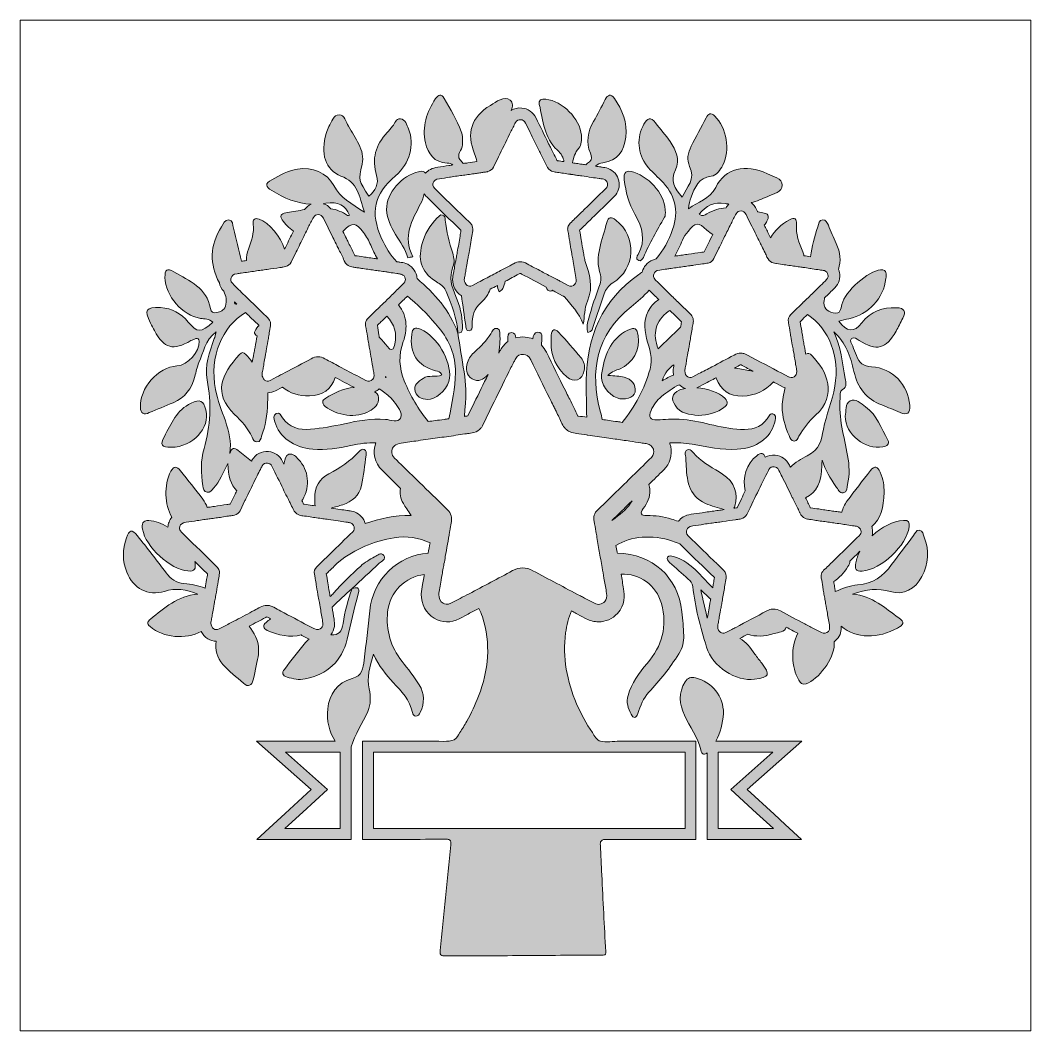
# Model space of a CAD drawing. Header units: inches. Extents: x 0 to 12, y -12 to 0.
import ezdxf

# ---------------------------------------------------------------- set-up
doc = ezdxf.new("R2010")
doc.units = ezdxf.units.IN
doc.header["$MEASUREMENT"] = 0
doc.layers.add('Layer 1', color=7, linetype='Continuous')

# ---------------------------------------------------------------- blocks, each defined once
blk = doc.blocks.new('block 2')
at = {"layer": 'Layer 1', "true_color": 0xffffff}
h = blk.add_hatch(color=7, dxfattribs=at)
h.dxf.hatch_style = 2
edge = h.paths.add_edge_path()
edge.add_spline(control_points=[(4.351, -2.248), (4.357, -2.473), (4.543, -2.618), (4.602, -2.822), (4.622, -2.818), (4.641, -2.813), (4.661, -2.808), (4.539, -2.57), (4.652, -2.378), (4.754, -2.18), (4.774, -2.142), (4.787, -2.101), (4.796, -2.06), (4.796, -2.06), (4.796, -2.06), (4.796, -2.06), (4.805, -2.073), (4.815, -2.086), (4.827, -2.098), (4.943, -2.214), (5.063, -2.33), (5.179, -2.442), (5.179, -2.442), (5.234, -2.495), (5.234, -2.495), (5.23, -2.518), (5.226, -2.54), (5.223, -2.563), (5.213, -2.627), (5.201, -2.692), (5.19, -2.755), (5.186, -2.774), (5.182, -2.794), (5.179, -2.814), (5.176, -2.828), (5.174, -2.843), (5.171, -2.857), (5.165, -2.887), (5.159, -2.917), (5.155, -2.949), (5.153, -2.966), (5.149, -2.983), (5.146, -3), (5.141, -3.027), (5.136, -3.051), (5.135, -3.075), (5.135, -3.075), (5.135, -3.077), (5.135, -3.077), (5.135, -3.158), (5.173, -3.229), (5.237, -3.267), (5.238, -3.268), (5.239, -3.268), (5.239, -3.268), (5.256, -3.389), (5.273, -3.507), (5.29, -3.625), (5.294, -3.651), (5.293, -3.692), (5.33, -3.69), (5.366, -3.688), (5.367, -3.649), (5.366, -3.621), (5.363, -3.514), (5.39, -3.426), (5.478, -3.35), (5.525, -3.308), (5.559, -3.254), (5.58, -3.195), (5.609, -3.18), (5.638, -3.165), (5.667, -3.149), (5.666, -3.172), (5.671, -3.197), (5.689, -3.226), (5.707, -3.208), (5.724, -3.2), (5.729, -3.187), (5.74, -3.158), (5.751, -3.129), (5.76, -3.1), (5.815, -3.071), (5.869, -3.042), (5.923, -3.013), (5.936, -3.006), (5.938, -3.005), (5.954, -3.014), (6.051, -3.066), (6.15, -3.118), (6.247, -3.17), (6.256, -3.196), (6.268, -3.223), (6.301, -3.216), (6.308, -3.214), (6.314, -3.211), (6.319, -3.207), (6.333, -3.215), (6.347, -3.222), (6.362, -3.23), (6.362, -3.23), (6.441, -3.272), (6.441, -3.272), (6.447, -3.274), (6.452, -3.277), (6.457, -3.279), (6.457, -3.279), (6.458, -3.279), (6.458, -3.279), (6.543, -3.382), (6.633, -3.477), (6.686, -3.609), (6.701, -3.518), (6.699, -3.42), (6.735, -3.338), (6.811, -3.164), (6.759, -3.01), (6.705, -2.855), (6.705, -2.855), (6.705, -2.855), (6.705, -2.855), (6.704, -2.85), (6.704, -2.846), (6.703, -2.841), (6.703, -2.841), (6.697, -2.811), (6.697, -2.811), (6.694, -2.789), (6.689, -2.766), (6.685, -2.744), (6.678, -2.704), (6.67, -2.663), (6.664, -2.622), (6.664, -2.622), (6.662, -2.607), (6.662, -2.607), (6.656, -2.57), (6.65, -2.533), (6.643, -2.495), (6.657, -2.482), (6.671, -2.468), (6.685, -2.454), (6.719, -2.42), (6.754, -2.386), (6.789, -2.352), (6.876, -2.268), (6.966, -2.18), (7.054, -2.093), (7.103, -2.045), (7.123, -1.976), (7.109, -1.909), (7.094, -1.84), (7.046, -1.785), (6.98, -1.76), (6.954, -1.75), (6.931, -1.748), (6.91, -1.745), (6.904, -1.745), (6.899, -1.744), (6.893, -1.743), (6.872, -1.74), (6.851, -1.737), (6.83, -1.733), (6.855, -1.712), (6.885, -1.698), (6.92, -1.693), (7.095, -1.668), (7.171, -1.555), (7.19, -1.39), (7.211, -1.217), (7.151, -1.067), (7.056, -0.928), (7.014, -0.867), (6.978, -0.884), (6.947, -0.942), (6.902, -1.029), (6.856, -1.117), (6.808, -1.203), (6.74, -1.323), (6.716, -1.448), (6.77, -1.58), (6.786, -1.618), (6.795, -1.649), (6.759, -1.68), (6.745, -1.692), (6.731, -1.704), (6.717, -1.716), (6.707, -1.715), (6.697, -1.713), (6.688, -1.712), (6.665, -1.709), (6.643, -1.706), (6.621, -1.703), (6.6, -1.7), (6.579, -1.697), (6.559, -1.694), (6.57, -1.63), (6.588, -1.572), (6.632, -1.52), (6.667, -1.479), (6.668, -1.421), (6.664, -1.367), (6.647, -1.17), (6.438, -0.959), (6.242, -0.938), (6.192, -0.932), (6.151, -0.948), (6.164, -1), (6.21, -1.19), (6.221, -1.402), (6.376, -1.541), (6.427, -1.587), (6.451, -1.632), (6.456, -1.679), (6.431, -1.675), (6.406, -1.671), (6.38, -1.668), (6.377, -1.668), (6.375, -1.667), (6.374, -1.667), (6.354, -1.622), (6.331, -1.578), (6.31, -1.535), (6.301, -1.518), (6.292, -1.5), (6.284, -1.483), (6.284, -1.483), (6.275, -1.466), (6.275, -1.466), (6.225, -1.365), (6.175, -1.263), (6.125, -1.162), (6.09, -1.091), (6.031, -1.049), (5.957, -1.043), (5.91, -1.038), (5.867, -1.048), (5.831, -1.071), (5.847, -1.024), (5.857, -0.977), (5.818, -0.95), (5.743, -0.895), (5.655, -0.968), (5.583, -1.011), (5.353, -1.151), (5.295, -1.345), (5.395, -1.585), (5.407, -1.615), (5.416, -1.645), (5.424, -1.678), (5.389, -1.683), (5.352, -1.689), (5.316, -1.694), (5.297, -1.697), (5.279, -1.699), (5.261, -1.701), (5.247, -1.686), (5.233, -1.671), (5.221, -1.655), (5.177, -1.599), (5.248, -1.541), (5.25, -1.481), (5.253, -1.427), (5.257, -1.374), (5.238, -1.322), (5.185, -1.183), (5.106, -1.058), (5.035, -0.929), (5.001, -0.868), (4.965, -0.883), (4.933, -0.931), (4.825, -1.091), (4.769, -1.265), (4.812, -1.456), (4.842, -1.589), (4.917, -1.689), (5.07, -1.697), (5.097, -1.698), (5.119, -1.706), (5.139, -1.718), (5.122, -1.721), (5.105, -1.723), (5.089, -1.726), (5.046, -1.732), (5.002, -1.739), (4.96, -1.745), (4.889, -1.754), (4.843, -1.783), (4.813, -1.817), (4.813, -1.817), (4.813, -1.817), (4.813, -1.817), (4.801, -1.793), (4.773, -1.789), (4.73, -1.799), (4.532, -1.846), (4.345, -2.051), (4.351, -2.248)], knot_values=[0, 0, 0, 0, 1, 1, 1, 2, 2, 2, 3, 3, 3, 4, 4, 4, 5, 5, 5, 6, 6, 6, 7, 7, 7, 8, 8, 8, 9, 9, 9, 10, 10, 10, 11, 11, 11, 12, 12, 12, 13, 13, 13, 14, 14, 14, 15, 15, 15, 16, 16, 16, 17, 17, 17, 18, 18, 18, 19, 19, 19, 20, 20, 20, 21, 21, 21, 22, 22, 22, 23, 23, 23, 24, 24, 24, 25, 25, 25, 26, 26, 26, 27, 27, 27, 28, 28, 28, 29, 29, 29, 30, 30, 30, 31, 31, 31, 32, 32, 32, 33, 33, 33, 34, 34, 34, 35, 35, 35, 36, 36, 36, 37, 37, 37, 38, 38, 38, 39, 39, 39, 40, 40, 40, 41, 41, 41, 42, 42, 42, 43, 43, 43, 44, 44, 44, 45, 45, 45, 46, 46, 46, 47, 47, 47, 48, 48, 48, 49, 49, 49, 50, 50, 50, 51, 51, 51, 52, 52, 52, 53, 53, 53, 54, 54, 54, 55, 55, 55, 56, 56, 56, 57, 57, 57, 58, 58, 58, 59, 59, 59, 60, 60, 60, 61, 61, 61, 62, 62, 62, 63, 63, 63, 64, 64, 64, 65, 65, 65, 66, 66, 66, 67, 67, 67, 68, 68, 68, 69, 69, 69, 70, 70, 70, 71, 71, 71, 72, 72, 72, 73, 73, 73, 74, 74, 74, 75, 75, 75, 76, 76, 76, 77, 77, 77, 78, 78, 78, 79, 79, 79, 80, 80, 80, 81, 81, 81, 82, 82, 82, 83, 83, 83, 84, 84, 84, 85, 85, 85, 86, 86, 86, 87, 87, 87, 88, 88, 88, 89, 89, 89, 90, 90, 90, 91, 91, 91, 92, 92, 92, 93, 93, 93, 94, 94, 94, 95, 95, 95, 96, 96, 96, 97, 97, 97, 98, 98, 98, 99, 99, 99, 99], degree=3, periodic=1)
edge = h.paths.add_edge_path()
edge.add_spline(control_points=[(4.905, -1.93), (4.914, -1.908), (4.928, -1.888), (4.977, -1.882), (5.018, -1.877), (5.058, -1.871), (5.098, -1.864), (5.102, -1.864), (5.106, -1.863), (5.11, -1.863), (5.136, -1.859), (5.163, -1.854), (5.19, -1.851), (5.214, -1.847), (5.239, -1.844), (5.263, -1.841), (5.287, -1.838), (5.311, -1.834), (5.335, -1.831), (5.359, -1.827), (5.383, -1.824), (5.407, -1.82), (5.423, -1.818), (5.44, -1.815), (5.456, -1.813), (5.465, -1.811), (5.474, -1.81), (5.483, -1.808), (5.489, -1.807), (5.496, -1.807), (5.502, -1.806), (5.516, -1.805), (5.531, -1.803), (5.548, -1.799), (5.549, -1.799), (5.55, -1.798), (5.552, -1.798), (5.583, -1.79), (5.605, -1.772), (5.619, -1.745), (5.619, -1.745), (5.678, -1.623), (5.678, -1.623), (5.723, -1.534), (5.767, -1.444), (5.811, -1.354), (5.811, -1.354), (5.823, -1.33), (5.823, -1.33), (5.842, -1.291), (5.862, -1.251), (5.882, -1.213), (5.896, -1.188), (5.915, -1.178), (5.945, -1.181), (5.963, -1.182), (5.984, -1.188), (6.001, -1.223), (6.02, -1.261), (6.038, -1.298), (6.057, -1.335), (6.088, -1.399), (6.12, -1.463), (6.151, -1.527), (6.151, -1.527), (6.16, -1.544), (6.16, -1.544), (6.168, -1.562), (6.177, -1.58), (6.186, -1.597), (6.203, -1.63), (6.219, -1.662), (6.234, -1.694), (6.239, -1.705), (6.244, -1.716), (6.249, -1.727), (6.278, -1.795), (6.34, -1.803), (6.363, -1.805), (6.386, -1.808), (6.409, -1.812), (6.432, -1.815), (6.439, -1.816), (6.446, -1.817), (6.453, -1.818), (6.477, -1.822), (6.503, -1.826), (6.528, -1.829), (6.531, -1.83), (6.535, -1.83), (6.538, -1.831), (6.547, -1.832), (6.556, -1.833), (6.564, -1.834), (6.577, -1.836), (6.589, -1.838), (6.602, -1.84), (6.624, -1.843), (6.647, -1.846), (6.669, -1.849), (6.708, -1.854), (6.747, -1.861), (6.786, -1.867), (6.815, -1.871), (6.844, -1.876), (6.873, -1.88), (6.88, -1.881), (6.887, -1.882), (6.894, -1.883), (6.909, -1.884), (6.922, -1.886), (6.931, -1.889), (6.953, -1.898), (6.969, -1.915), (6.974, -1.938), (6.976, -1.95), (6.978, -1.974), (6.956, -1.995), (6.914, -2.037), (6.871, -2.079), (6.829, -2.121), (6.783, -2.166), (6.738, -2.21), (6.693, -2.253), (6.658, -2.287), (6.623, -2.321), (6.587, -2.356), (6.569, -2.374), (6.55, -2.392), (6.532, -2.41), (6.517, -2.423), (6.507, -2.44), (6.503, -2.458), (6.503, -2.458), (6.503, -2.458), (6.503, -2.458), (6.5, -2.472), (6.499, -2.487), (6.503, -2.501), (6.512, -2.543), (6.518, -2.584), (6.525, -2.628), (6.525, -2.628), (6.527, -2.643), (6.527, -2.643), (6.53, -2.66), (6.533, -2.677), (6.536, -2.694), (6.54, -2.719), (6.545, -2.744), (6.549, -2.769), (6.553, -2.791), (6.557, -2.813), (6.561, -2.835), (6.561, -2.835), (6.566, -2.865), (6.566, -2.865), (6.578, -2.928), (6.589, -2.993), (6.599, -3.057), (6.607, -3.103), (6.6, -3.121), (6.587, -3.135), (6.566, -3.159), (6.534, -3.164), (6.506, -3.149), (6.506, -3.149), (6.426, -3.107), (6.426, -3.107), (6.414, -3.101), (6.401, -3.094), (6.389, -3.088), (6.369, -3.077), (6.35, -3.067), (6.33, -3.057), (6.284, -3.033), (6.239, -3.009), (6.193, -2.985), (6.193, -2.985), (6.193, -2.985), (6.193, -2.985), (6.135, -2.954), (6.077, -2.923), (6.02, -2.892), (5.991, -2.877), (5.964, -2.869), (5.937, -2.869), (5.911, -2.869), (5.885, -2.876), (5.858, -2.891), (5.843, -2.899), (5.828, -2.907), (5.813, -2.915), (5.771, -2.938), (5.729, -2.96), (5.688, -2.982), (5.66, -2.997), (5.633, -3.011), (5.605, -3.026), (5.55, -3.055), (5.496, -3.083), (5.442, -3.112), (5.442, -3.112), (5.37, -3.149), (5.37, -3.149), (5.342, -3.164), (5.32, -3.155), (5.309, -3.149), (5.287, -3.135), (5.274, -3.11), (5.273, -3.079), (5.274, -3.066), (5.278, -3.047), (5.282, -3.027), (5.285, -3.009), (5.289, -2.988), (5.292, -2.967), (5.296, -2.94), (5.301, -2.913), (5.307, -2.884), (5.31, -2.869), (5.312, -2.853), (5.315, -2.838), (5.319, -2.818), (5.322, -2.799), (5.326, -2.779), (5.331, -2.749), (5.337, -2.718), (5.342, -2.687), (5.342, -2.687), (5.342, -2.687), (5.342, -2.687), (5.348, -2.653), (5.354, -2.619), (5.359, -2.585), (5.364, -2.557), (5.368, -2.529), (5.373, -2.501), (5.378, -2.476), (5.375, -2.439), (5.341, -2.406), (5.341, -2.406), (5.275, -2.343), (5.275, -2.343), (5.16, -2.231), (5.04, -2.115), (4.925, -2), (4.895, -1.97), (4.899, -1.945), (4.905, -1.93)], knot_values=[0, 0, 0, 0, 1, 1, 1, 2, 2, 2, 3, 3, 3, 4, 4, 4, 5, 5, 5, 6, 6, 6, 7, 7, 7, 8, 8, 8, 9, 9, 9, 10, 10, 10, 11, 11, 11, 12, 12, 12, 13, 13, 13, 14, 14, 14, 15, 15, 15, 16, 16, 16, 17, 17, 17, 18, 18, 18, 19, 19, 19, 20, 20, 20, 21, 21, 21, 22, 22, 22, 23, 23, 23, 24, 24, 24, 25, 25, 25, 26, 26, 26, 27, 27, 27, 28, 28, 28, 29, 29, 29, 30, 30, 30, 31, 31, 31, 32, 32, 32, 33, 33, 33, 34, 34, 34, 35, 35, 35, 36, 36, 36, 37, 37, 37, 38, 38, 38, 39, 39, 39, 40, 40, 40, 41, 41, 41, 42, 42, 42, 43, 43, 43, 44, 44, 44, 45, 45, 45, 46, 46, 46, 47, 47, 47, 48, 48, 48, 49, 49, 49, 50, 50, 50, 51, 51, 51, 52, 52, 52, 53, 53, 53, 54, 54, 54, 55, 55, 55, 56, 56, 56, 57, 57, 57, 58, 58, 58, 59, 59, 59, 60, 60, 60, 61, 61, 61, 62, 62, 62, 63, 63, 63, 64, 64, 64, 65, 65, 65, 66, 66, 66, 67, 67, 67, 68, 68, 68, 69, 69, 69, 70, 70, 70, 71, 71, 71, 72, 72, 72, 73, 73, 73, 74, 74, 74, 75, 75, 75, 76, 76, 76, 77, 77, 77, 78, 78, 78, 79, 79, 79, 80, 80, 80, 81, 81, 81, 82, 82, 82, 83, 83, 83, 83], degree=3, periodic=1)
h = blk.add_hatch(color=7, dxfattribs=at)
h.dxf.hatch_style = 2
edge = h.paths.add_edge_path()
edge.add_spline(control_points=[(10.734, -6.14), (10.721, -6.107), (10.723, -6.061), (10.676, -6.056), (10.636, -6.053), (10.627, -6.095), (10.608, -6.12), (10.52, -6.234), (10.433, -6.348), (10.348, -6.464), (10.247, -6.603), (10.127, -6.694), (9.943, -6.705), (9.854, -6.71), (9.766, -6.749), (9.679, -6.783), (9.677, -6.77), (9.675, -6.758), (9.673, -6.745), (9.673, -6.745), (9.671, -6.73), (9.671, -6.73), (9.667, -6.708), (9.664, -6.687), (9.66, -6.665), (9.726, -6.623), (9.783, -6.566), (9.829, -6.486), (9.84, -6.467), (9.855, -6.445), (9.85, -6.425), (9.89, -6.386), (9.931, -6.346), (9.971, -6.306), (9.971, -6.306), (9.971, -6.306), (9.971, -6.306), (9.971, -6.306), (9.971, -6.306), (9.971, -6.306), (9.947, -6.352), (9.93, -6.398), (9.921, -6.445), (9.909, -6.512), (9.92, -6.548), (9.998, -6.542), (10.226, -6.524), (10.528, -6.238), (10.555, -6.015), (10.562, -5.964), (10.554, -5.933), (10.49, -5.941), (10.364, -5.946), (10.226, -6.019), (10.117, -6.121), (10.117, -6.121), (10.117, -6.121), (10.117, -6.121), (10.124, -6.092), (10.124, -6.061), (10.118, -6.031), (10.117, -6.025), (10.115, -6.019), (10.113, -6.013), (10.215, -5.918), (10.257, -5.793), (10.257, -5.605), (10.261, -5.532), (10.247, -5.449), (10.212, -5.368), (10.183, -5.297), (10.144, -5.288), (10.097, -5.348), (10.003, -5.467), (9.909, -5.587), (9.82, -5.709), (9.79, -5.75), (9.767, -5.796), (9.757, -5.843), (9.737, -5.84), (9.717, -5.837), (9.696, -5.835), (9.674, -5.832), (9.652, -5.829), (9.63, -5.825), (9.605, -5.822), (9.58, -5.818), (9.555, -5.815), (9.531, -5.812), (9.506, -5.808), (9.482, -5.804), (9.452, -5.8), (9.42, -5.795), (9.389, -5.791), (9.386, -5.79), (9.384, -5.79), (9.382, -5.79), (9.364, -5.749), (9.345, -5.709), (9.325, -5.67), (9.459, -5.611), (9.519, -5.485), (9.519, -5.287), (9.519, -5.266), (9.521, -5.246), (9.522, -5.226), (9.562, -5.341), (9.616, -5.442), (9.686, -5.535), (9.71, -5.567), (9.725, -5.619), (9.773, -5.613), (9.825, -5.606), (9.815, -5.549), (9.824, -5.512), (9.851, -5.399), (9.846, -5.284), (9.825, -5.17), (9.786, -4.944), (9.712, -4.722), (9.737, -4.488), (9.741, -4.453), (9.726, -4.408), (9.764, -4.386), (9.821, -4.351), (9.806, -4.304), (9.797, -4.256), (9.761, -4.068), (9.747, -3.875), (9.66, -3.699), (9.803, -3.826), (9.86, -3.996), (9.9, -4.171), (9.944, -4.363), (10.045, -4.499), (10.23, -4.569), (10.303, -4.597), (10.376, -4.626), (10.448, -4.657), (10.536, -4.695), (10.568, -4.667), (10.562, -4.573), (10.546, -4.332), (10.36, -4.132), (10.11, -4.115), (10.011, -4.108), (9.959, -4.072), (9.931, -3.983), (9.919, -3.944), (9.897, -3.908), (9.886, -3.869), (9.878, -3.84), (9.839, -3.808), (9.872, -3.78), (9.901, -3.756), (9.933, -3.784), (9.961, -3.802), (10.17, -3.932), (10.279, -3.906), (10.4, -3.693), (10.428, -3.643), (10.452, -3.591), (10.479, -3.54), (10.521, -3.459), (10.501, -3.418), (10.405, -3.414), (10.238, -3.406), (10.1, -3.457), (9.994, -3.592), (9.899, -3.713), (9.816, -3.707), (9.72, -3.573), (9.762, -3.563), (9.801, -3.553), (9.841, -3.545), (10.072, -3.496), (10.254, -3.299), (10.279, -3.068), (10.284, -3.021), (10.297, -2.959), (10.217, -2.964), (10.069, -2.974), (9.795, -3.219), (9.757, -3.374), (9.743, -3.431), (9.745, -3.492), (9.655, -3.474), (9.571, -3.456), (9.535, -3.413), (9.546, -3.327), (9.548, -3.317), (9.549, -3.307), (9.552, -3.297), (9.592, -3.258), (9.632, -3.218), (9.672, -3.178), (9.721, -3.13), (9.742, -3.061), (9.727, -2.994), (9.725, -2.982), (9.721, -2.971), (9.717, -2.96), (9.747, -2.86), (9.74, -2.757), (9.69, -2.65), (9.658, -2.579), (9.627, -2.507), (9.596, -2.435), (9.582, -2.405), (9.568, -2.369), (9.53, -2.369), (9.48, -2.37), (9.482, -2.419), (9.471, -2.452), (9.433, -2.57), (9.398, -2.689), (9.384, -2.808), (9.358, -2.804), (9.332, -2.8), (9.306, -2.797), (9.304, -2.78), (9.3, -2.765), (9.294, -2.751), (9.247, -2.645), (9.21, -2.54), (9.218, -2.421), (9.223, -2.359), (9.195, -2.338), (9.136, -2.37), (9.036, -2.425), (8.96, -2.495), (8.91, -2.583), (8.907, -2.578), (8.904, -2.573), (8.902, -2.568), (8.902, -2.568), (8.894, -2.551), (8.894, -2.551), (8.874, -2.512), (8.855, -2.472), (8.836, -2.433), (8.848, -2.418), (8.858, -2.402), (8.867, -2.385), (8.892, -2.34), (8.893, -2.301), (8.836, -2.292), (8.81, -2.287), (8.784, -2.282), (8.758, -2.277), (8.753, -2.267), (8.748, -2.257), (8.743, -2.247), (8.727, -2.213), (8.705, -2.186), (8.678, -2.166), (8.745, -2.149), (8.811, -2.124), (8.876, -2.092), (8.943, -2.06), (9.052, -2.043), (9.049, -1.959), (9.047, -1.879), (8.941, -1.855), (8.873, -1.823), (8.608, -1.698), (8.373, -1.757), (8.259, -1.985), (8.188, -2.128), (8.046, -2.157), (7.935, -2.238), (7.939, -2.186), (7.952, -2.144), (7.967, -2.102), (8.01, -1.985), (8.052, -1.872), (8.204, -1.852), (8.27, -1.843), (8.312, -1.781), (8.343, -1.721), (8.435, -1.545), (8.39, -1.276), (8.248, -1.138), (8.2, -1.091), (8.171, -1.109), (8.145, -1.159), (8.086, -1.272), (8.025, -1.384), (7.967, -1.497), (7.928, -1.574), (7.912, -1.66), (7.949, -1.736), (8.022, -1.887), (7.918, -1.979), (7.859, -2.103), (7.77, -1.996), (7.719, -1.903), (7.78, -1.777), (7.84, -1.654), (7.784, -1.543), (7.718, -1.442), (7.667, -1.363), (7.598, -1.296), (7.543, -1.219), (7.486, -1.142), (7.446, -1.163), (7.407, -1.233), (7.317, -1.391), (7.328, -1.586), (7.444, -1.732), (7.492, -1.792), (7.552, -1.844), (7.607, -1.899), (7.774, -2.066), (7.826, -2.258), (7.747, -2.485), (7.702, -2.617), (7.637, -2.733), (7.552, -2.834), (7.457, -2.855), (7.414, -2.915), (7.395, -2.964), (7.391, -2.973), (7.389, -2.982), (7.386, -2.99), (7.374, -3), (7.361, -3.01), (7.347, -3.019), (6.905, -3.324), (6.73, -3.76), (6.722, -4.279), (6.72, -4.424), (6.725, -4.569), (6.727, -4.715), (6.695, -4.71), (6.662, -4.705), (6.63, -4.701), (6.626, -4.701), (6.623, -4.7), (6.62, -4.7), (6.591, -4.632), (6.557, -4.566), (6.525, -4.501), (6.512, -4.476), (6.499, -4.45), (6.486, -4.423), (6.486, -4.423), (6.473, -4.398), (6.473, -4.398), (6.398, -4.246), (6.323, -4.094), (6.248, -3.941), (6.232, -3.91), (6.213, -3.882), (6.191, -3.858), (6.187, -3.8), (6.223, -3.699), (6.144, -3.706), (6.106, -3.709), (6.092, -3.743), (6.087, -3.785), (6.059, -3.773), (6.028, -3.766), (5.996, -3.763), (5.956, -3.759), (5.919, -3.762), (5.884, -3.772), (5.88, -3.741), (5.872, -3.711), (5.836, -3.709), (5.781, -3.706), (5.79, -3.758), (5.789, -3.791), (5.789, -3.8), (5.789, -3.809), (5.789, -3.817), (5.754, -3.843), (5.725, -3.877), (5.702, -3.918), (5.695, -3.93), (5.689, -3.941), (5.683, -3.953), (5.683, -3.953), (5.683, -3.953), (5.683, -3.953), (5.683, -3.953), (5.683, -3.953), (5.683, -3.953), (5.692, -3.906), (5.696, -3.857), (5.697, -3.807), (5.697, -3.791), (5.699, -3.774), (5.696, -3.758), (5.692, -3.724), (5.71, -3.676), (5.666, -3.662), (5.621, -3.648), (5.605, -3.695), (5.587, -3.724), (5.536, -3.805), (5.471, -3.872), (5.401, -3.935), (5.36, -3.97), (5.327, -4.011), (5.312, -4.064), (5.291, -4.14), (5.292, -4.214), (5.367, -4.259), (5.441, -4.304), (5.502, -4.263), (5.552, -4.211), (5.553, -4.21), (5.555, -4.208), (5.556, -4.207), (5.556, -4.207), (5.556, -4.207), (5.556, -4.207), (5.501, -4.319), (5.446, -4.431), (5.391, -4.543), (5.391, -4.543), (5.314, -4.699), (5.314, -4.699), (5.307, -4.7), (5.299, -4.701), (5.291, -4.702), (5.285, -4.703), (5.28, -4.703), (5.275, -4.704), (5.277, -4.667), (5.279, -4.631), (5.283, -4.594), (5.298, -4.454), (5.295, -4.316), (5.271, -4.177), (5.244, -4.023), (5.222, -3.869), (5.197, -3.715), (5.197, -3.715), (5.198, -3.716), (5.198, -3.716), (5.198, -3.716), (5.198, -3.716), (5.198, -3.716), (5.198, -3.716), (5.198, -3.716), (5.198, -3.715), (5.101, -3.444), (4.92, -3.246), (4.712, -3.068), (4.711, -3.058), (4.71, -3.047), (4.708, -3.037), (4.693, -2.969), (4.645, -2.913), (4.578, -2.888), (4.553, -2.879), (4.529, -2.876), (4.508, -2.873), (4.503, -2.873), (4.498, -2.872), (4.492, -2.871), (4.485, -2.87), (4.478, -2.869), (4.472, -2.868), (4.394, -2.79), (4.337, -2.694), (4.291, -2.591), (4.153, -2.282), (4.201, -2.066), (4.457, -1.847), (4.624, -1.704), (4.689, -1.475), (4.61, -1.29), (4.591, -1.243), (4.576, -1.179), (4.515, -1.171), (4.462, -1.165), (4.45, -1.226), (4.422, -1.259), (4.401, -1.284), (4.381, -1.311), (4.359, -1.335), (4.219, -1.48), (4.171, -1.647), (4.232, -1.844), (4.263, -1.946), (4.214, -2.022), (4.141, -2.091), (4.018, -1.904), (4.018, -1.904), (4.06, -1.711), (4.078, -1.626), (4.059, -1.547), (4.021, -1.473), (3.983, -1.4), (3.942, -1.329), (3.898, -1.259), (3.866, -1.209), (3.854, -1.123), (3.788, -1.123), (3.714, -1.122), (3.701, -1.211), (3.666, -1.264), (3.651, -1.288), (3.642, -1.316), (3.634, -1.344), (3.563, -1.578), (3.622, -1.78), (3.808, -1.85), (4.007, -1.923), (4.026, -2.089), (4.087, -2.279), (3.933, -2.176), (3.799, -2.111), (3.724, -1.964), (3.646, -1.811), (3.464, -1.74), (3.293, -1.768), (3.18, -1.786), (3.084, -1.841), (2.987, -1.894), (2.904, -1.938), (2.911, -1.976), (2.986, -2.022), (3.134, -2.113), (3.287, -2.178), (3.455, -2.186), (3.424, -2.199), (3.398, -2.221), (3.377, -2.249), (3.308, -2.261), (3.239, -2.275), (3.171, -2.285), (3.125, -2.292), (3.066, -2.306), (3.109, -2.369), (3.144, -2.42), (3.191, -2.466), (3.245, -2.504), (3.214, -2.566), (3.184, -2.628), (3.153, -2.691), (3.153, -2.691), (3.14, -2.718), (3.14, -2.718), (3.098, -2.575), (2.955, -2.401), (2.838, -2.363), (2.78, -2.344), (2.76, -2.367), (2.767, -2.421), (2.779, -2.527), (2.746, -2.623), (2.71, -2.719), (2.694, -2.761), (2.687, -2.807), (2.687, -2.854), (2.687, -2.854), (2.687, -2.854), (2.687, -2.854), (2.667, -2.857), (2.646, -2.86), (2.626, -2.863), (2.626, -2.863), (2.626, -2.863), (2.626, -2.863), (2.596, -2.731), (2.566, -2.599), (2.532, -2.468), (2.523, -2.431), (2.528, -2.374), (2.474, -2.371), (2.428, -2.369), (2.412, -2.42), (2.39, -2.453), (2.25, -2.673), (2.246, -2.895), (2.365, -3.119), (2.372, -3.155), (2.39, -3.189), (2.418, -3.219), (2.443, -3.274), (2.456, -3.332), (2.436, -3.397), (2.419, -3.449), (2.377, -3.462), (2.332, -3.472), (2.294, -3.48), (2.265, -3.463), (2.259, -3.425), (2.216, -3.177), (2.008, -3.095), (1.826, -2.986), (1.743, -2.936), (1.716, -2.967), (1.719, -3.055), (1.726, -3.276), (1.921, -3.503), (2.14, -3.541), (2.19, -3.55), (2.245, -3.543), (2.286, -3.586), (2.149, -3.713), (2.104, -3.713), (1.995, -3.584), (1.909, -3.481), (1.803, -3.42), (1.667, -3.413), (1.488, -3.406), (1.468, -3.437), (1.548, -3.598), (1.562, -3.627), (1.577, -3.657), (1.593, -3.686), (1.715, -3.901), (1.811, -3.927), (2.028, -3.805), (2.046, -3.795), (2.065, -3.787), (2.085, -3.781), (2.11, -3.773), (2.122, -3.786), (2.124, -3.812), (2.132, -3.937), (1.99, -4.098), (1.861, -4.106), (1.636, -4.119), (1.415, -4.371), (1.427, -4.597), (1.431, -4.673), (1.467, -4.688), (1.533, -4.66), (1.627, -4.62), (1.723, -4.583), (1.817, -4.542), (1.955, -4.482), (2.038, -4.376), (2.074, -4.231), (2.088, -4.176), (2.1, -4.118), (2.123, -4.066), (2.176, -3.946), (2.189, -3.803), (2.328, -3.7), (2.316, -3.742), (2.311, -3.762), (2.305, -3.78), (2.25, -3.94), (2.187, -4.104), (2.219, -4.272), (2.274, -4.549), (2.26, -4.816), (2.183, -5.087), (2.142, -5.229), (2.146, -5.38), (2.169, -5.528), (2.174, -5.559), (2.181, -5.597), (2.219, -5.606), (2.258, -5.616), (2.275, -5.581), (2.296, -5.557), (2.37, -5.476), (2.405, -5.372), (2.466, -5.264), (2.47, -5.414), (2.502, -5.519), (2.571, -5.59), (2.562, -5.607), (2.554, -5.624), (2.545, -5.642), (2.545, -5.642), (2.494, -5.746), (2.494, -5.746), (2.489, -5.747), (2.484, -5.747), (2.478, -5.748), (2.47, -5.749), (2.461, -5.75), (2.453, -5.751), (2.408, -5.758), (2.357, -5.766), (2.307, -5.773), (2.283, -5.777), (2.26, -5.78), (2.237, -5.783), (2.231, -5.784), (2.226, -5.784), (2.221, -5.785), (2.208, -5.751), (2.19, -5.719), (2.168, -5.688), (2.083, -5.572), (1.99, -5.463), (1.902, -5.35), (1.861, -5.298), (1.823, -5.291), (1.79, -5.355), (1.7, -5.531), (1.717, -5.745), (1.8, -5.903), (1.785, -5.921), (1.775, -5.94), (1.768, -5.959), (1.76, -5.979), (1.755, -5.998), (1.754, -6.018), (1.754, -6.018), (1.754, -6.018), (1.754, -6.018), (1.681, -5.975), (1.603, -5.947), (1.529, -5.942), (1.447, -5.937), (1.443, -5.983), (1.453, -6.045), (1.486, -6.252), (1.786, -6.526), (1.992, -6.54), (2.078, -6.551), (2.085, -6.507), (2.077, -6.443), (2.076, -6.438), (2.075, -6.433), (2.074, -6.428), (2.074, -6.429), (2.074, -6.429), (2.074, -6.429), (2.107, -6.46), (2.139, -6.491), (2.17, -6.521), (2.17, -6.521), (2.225, -6.574), (2.225, -6.574), (2.221, -6.597), (2.217, -6.62), (2.214, -6.643), (2.209, -6.676), (2.203, -6.709), (2.197, -6.743), (2.115, -6.715), (2.032, -6.694), (1.944, -6.688), (1.852, -6.682), (1.787, -6.636), (1.732, -6.561), (1.623, -6.411), (1.507, -6.267), (1.391, -6.123), (1.326, -6.041), (1.295, -6.047), (1.261, -6.146), (1.212, -6.283), (1.213, -6.421), (1.266, -6.556), (1.34, -6.747), (1.518, -6.842), (1.713, -6.782), (1.847, -6.741), (1.968, -6.758), (2.111, -6.816), (1.867, -6.835), (1.712, -6.981), (1.548, -7.111), (1.515, -7.138), (1.5, -7.165), (1.542, -7.201), (1.695, -7.335), (1.967, -7.357), (2.148, -7.257), (2.165, -7.294), (2.193, -7.325), (2.228, -7.347), (2.259, -7.365), (2.293, -7.374), (2.327, -7.375), (2.312, -7.471), (2.338, -7.571), (2.407, -7.649), (2.48, -7.731), (2.568, -7.799), (2.651, -7.873), (2.71, -7.926), (2.75, -7.899), (2.766, -7.834), (2.794, -7.719), (2.815, -7.602), (2.83, -7.532), (2.84, -7.384), (2.794, -7.304), (2.739, -7.225), (2.733, -7.215), (2.725, -7.206), (2.718, -7.197), (2.783, -7.162), (2.849, -7.127), (2.915, -7.092), (2.927, -7.085), (2.929, -7.084), (2.945, -7.093), (2.954, -7.098), (2.964, -7.103), (2.973, -7.108), (2.955, -7.122), (2.937, -7.136), (2.919, -7.15), (2.874, -7.184), (2.886, -7.222), (2.934, -7.245), (3.061, -7.306), (3.208, -7.333), (3.336, -7.3), (3.342, -7.303), (3.347, -7.306), (3.353, -7.309), (3.353, -7.309), (3.43, -7.35), (3.43, -7.35), (3.43, -7.35), (3.43, -7.35), (3.43, -7.35), (3.416, -7.361), (3.402, -7.374), (3.389, -7.389), (3.299, -7.491), (3.22, -7.601), (3.137, -7.708), (3.104, -7.751), (3.113, -7.781), (3.168, -7.799), (3.239, -7.823), (3.31, -7.836), (3.385, -7.82), (3.649, -7.767), (3.817, -7.612), (3.883, -7.35), (3.928, -7.171), (3.965, -6.99), (4.013, -6.812), (4.037, -6.722), (3.995, -6.734), (3.94, -6.75), (3.892, -6.885), (3.855, -7.024), (3.833, -7.165), (3.818, -7.254), (3.785, -7.308), (3.689, -7.298), (3.689, -7.298), (3.689, -7.298), (3.689, -7.298), (3.74, -7.235), (3.735, -7.163), (3.727, -7.114), (3.719, -7.066), (3.711, -7.017), (3.703, -6.969), (3.778, -6.892), (3.86, -6.822), (3.941, -6.749), (3.941, -6.749), (3.939, -6.751), (3.939, -6.751), (3.939, -6.751), (3.94, -6.751), (3.94, -6.75), (3.94, -6.75), (3.941, -6.75), (3.941, -6.749), (4.048, -6.649), (4.156, -6.55), (4.263, -6.449), (4.291, -6.423), (4.35, -6.401), (4.317, -6.356), (4.286, -6.312), (4.241, -6.355), (4.208, -6.373), (4.15, -6.404), (4.091, -6.437), (4.044, -6.481), (3.932, -6.583), (3.821, -6.688), (3.722, -6.802), (3.708, -6.818), (3.694, -6.832), (3.68, -6.845), (3.679, -6.838), (3.678, -6.831), (3.676, -6.823), (3.669, -6.783), (3.662, -6.742), (3.655, -6.702), (3.655, -6.702), (3.653, -6.686), (3.653, -6.686), (3.647, -6.65), (3.641, -6.612), (3.634, -6.574), (3.648, -6.561), (3.662, -6.547), (3.676, -6.534), (3.71, -6.501), (3.744, -6.468), (3.778, -6.435), (3.779, -6.433), (3.78, -6.432), (3.782, -6.431), (3.976, -6.278), (4.198, -6.185), (4.442, -6.145), (4.592, -6.121), (4.73, -6.142), (4.866, -6.207), (4.859, -6.248), (4.852, -6.289), (4.844, -6.329), (4.49, -6.351), (4.185, -6.64), (4.151, -7.012), (4.133, -7.208), (4.107, -7.403), (4.084, -7.599), (4.072, -7.694), (4.06, -7.786), (3.941, -7.817), (3.758, -7.865), (3.671, -8.006), (3.652, -8.178), (3.637, -8.318), (3.668, -8.447), (3.739, -8.561), (3.739, -8.561), (2.804, -8.561), (2.804, -8.561), (2.804, -8.561), (3.455, -9.135), (3.455, -9.135), (3.455, -9.135), (3.145, -9.419), (3.145, -9.419), (3.145, -9.419), (3.003, -9.549), (3.003, -9.549), (3.003, -9.549), (2.809, -9.727), (2.809, -9.727), (2.809, -9.727), (3.929, -9.727), (3.929, -9.727), (3.929, -9.727), (3.929, -8.629), (3.929, -8.629), (3.976, -8.48), (4.064, -8.349), (4.127, -8.207), (4.164, -8.121), (4.163, -8.033), (4.143, -7.941), (4.114, -7.807), (4.149, -7.68), (4.195, -7.527), (4.262, -7.672), (4.342, -7.771), (4.429, -7.864), (4.528, -7.97), (4.628, -8.073), (4.659, -8.222), (4.663, -8.243), (4.672, -8.262), (4.696, -8.264), (4.725, -8.267), (4.739, -8.243), (4.75, -8.221), (4.802, -8.109), (4.803, -7.995), (4.738, -7.891), (4.677, -7.794), (4.604, -7.704), (4.534, -7.613), (4.399, -7.439), (4.34, -7.245), (4.363, -7.025), (4.388, -6.79), (4.57, -6.608), (4.798, -6.582), (4.796, -6.596), (4.794, -6.609), (4.792, -6.623), (4.789, -6.648), (4.783, -6.675), (4.778, -6.7), (4.771, -6.739), (4.763, -6.776), (4.762, -6.811), (4.762, -6.811), (4.762, -6.816), (4.762, -6.816), (4.762, -6.936), (4.819, -7.043), (4.915, -7.101), (5.006, -7.155), (5.116, -7.158), (5.211, -7.108), (5.211, -7.108), (5.319, -7.051), (5.319, -7.051), (5.362, -7.029), (5.404, -7.006), (5.447, -6.984), (5.463, -7.016), (5.477, -7.049), (5.488, -7.084), (5.592, -7.403), (5.561, -7.722), (5.443, -8.026), (5.403, -8.129), (5.356, -8.229), (5.302, -8.325), (5.276, -8.371), (5.249, -8.415), (5.22, -8.459), (5.196, -8.494), (5.194, -8.524), (5.153, -8.544), (5.116, -8.562), (5.071, -8.563), (5.031, -8.563), (4.708, -8.562), (4.386, -8.562), (4.064, -8.561), (4.064, -8.95), (4.063, -9.338), (4.063, -9.727), (4.396, -9.727), (4.729, -9.727), (5.062, -9.726), (5.075, -9.726), (5.089, -9.727), (5.1, -9.735), (5.117, -9.747), (5.116, -9.772), (5.114, -9.793), (5.071, -10.211), (5.029, -10.629), (4.986, -11.047), (4.984, -11.065), (4.983, -11.086), (4.996, -11.099), (5.007, -11.111), (5.026, -11.111), (5.042, -11.111), (5.348, -11.111), (5.653, -11.109), (5.959, -11.107), (6.262, -11.105), (6.566, -11.102), (6.869, -11.102), (6.869, -11.102), (6.924, -11.102), (6.924, -11.102), (6.958, -11.101), (6.953, -11.084), (6.952, -11.059), (6.936, -10.756), (6.921, -10.452), (6.906, -10.149), (6.9, -10.031), (6.894, -9.913), (6.889, -9.795), (6.888, -9.778), (6.887, -9.76), (6.897, -9.747), (6.911, -9.729), (6.937, -9.727), (6.959, -9.727), (7.314, -9.727), (7.669, -9.727), (8.024, -9.727), (8.024, -9.338), (8.024, -8.95), (8.024, -8.561), (8.024, -8.561), (7.19, -8.562), (7.114, -8.562), (7.044, -8.562), (6.957, -8.577), (6.89, -8.562), (6.842, -8.551), (6.82, -8.497), (6.794, -8.459), (6.722, -8.351), (6.659, -8.237), (6.607, -8.118), (6.492, -7.853), (6.439, -7.563), (6.476, -7.276), (6.489, -7.183), (6.512, -7.095), (6.546, -7.015), (6.565, -7.025), (6.584, -7.035), (6.603, -7.045), (6.603, -7.045), (6.722, -7.107), (6.722, -7.107), (6.769, -7.132), (6.818, -7.144), (6.867, -7.144), (6.951, -7.144), (7.033, -7.109), (7.094, -7.043), (7.184, -6.945), (7.177, -6.83), (7.164, -6.751), (7.155, -6.693), (7.145, -6.635), (7.135, -6.577), (7.354, -6.569), (7.552, -6.706), (7.614, -6.928), (7.689, -7.195), (7.623, -7.431), (7.443, -7.639), (7.345, -7.751), (7.262, -7.871), (7.218, -8.017), (7.192, -8.101), (7.219, -8.172), (7.255, -8.241), (7.283, -8.296), (7.314, -8.29), (7.335, -8.231), (7.366, -8.141), (7.397, -8.051), (7.464, -7.981), (7.597, -7.84), (7.716, -7.69), (7.819, -7.525), (7.864, -7.452), (7.882, -7.384), (7.879, -7.307), (7.876, -7.213), (7.867, -7.118), (7.857, -7.024), (7.81, -6.609), (7.508, -6.337), (7.091, -6.329), (7.09, -6.325), (7.089, -6.32), (7.088, -6.316), (7.084, -6.29), (7.079, -6.264), (7.074, -6.238), (7.253, -6.125), (7.501, -6.105), (7.744, -6.185), (7.774, -6.195), (7.804, -6.206), (7.833, -6.218), (7.834, -6.219), (7.835, -6.22), (7.836, -6.22), (7.952, -6.336), (8.072, -6.453), (8.188, -6.565), (8.188, -6.565), (8.243, -6.618), (8.243, -6.618), (8.239, -6.64), (8.235, -6.663), (8.232, -6.686), (8.229, -6.704), (8.226, -6.723), (8.223, -6.741), (8.166, -6.68), (8.109, -6.62), (8.051, -6.56), (7.967, -6.473), (7.874, -6.4), (7.755, -6.367), (7.731, -6.361), (7.703, -6.351), (7.687, -6.375), (7.671, -6.4), (7.692, -6.421), (7.71, -6.438), (7.784, -6.504), (7.857, -6.569), (7.93, -6.636), (7.957, -6.66), (7.982, -6.681), (7.987, -6.725), (8.012, -6.97), (8.077, -7.208), (8.149, -7.443), (8.22, -7.679), (8.5, -7.857), (8.721, -7.826), (8.897, -7.801), (8.91, -7.773), (8.806, -7.635), (8.779, -7.599), (8.749, -7.565), (8.725, -7.527), (8.673, -7.449), (8.616, -7.383), (8.547, -7.34), (8.578, -7.324), (8.608, -7.308), (8.639, -7.292), (8.73, -7.322), (8.834, -7.319), (8.952, -7.284), (9.003, -7.268), (9.078, -7.266), (9.097, -7.208), (9.142, -7.232), (9.187, -7.256), (9.232, -7.28), (9.15, -7.449), (9.152, -7.681), (9.246, -7.836), (9.265, -7.869), (9.282, -7.897), (9.331, -7.88), (9.478, -7.83), (9.664, -7.581), (9.666, -7.414), (9.666, -7.403), (9.666, -7.392), (9.666, -7.38), (9.677, -7.372), (9.688, -7.362), (9.698, -7.351), (9.744, -7.301), (9.752, -7.245), (9.749, -7.197), (9.929, -7.349), (10.189, -7.342), (10.419, -7.218), (10.487, -7.182), (10.51, -7.148), (10.434, -7.097), (10.268, -6.985), (10.124, -6.833), (9.882, -6.814), (10.049, -6.754), (10.186, -6.742), (10.332, -6.785), (10.487, -6.832), (10.632, -6.757), (10.708, -6.605), (10.784, -6.454), (10.798, -6.3), (10.734, -6.14)], knot_values=[0, 0, 0, 0, 1, 1, 1, 2, 2, 2, 3, 3, 3, 4, 4, 4, 5, 5, 5, 6, 6, 6, 7, 7, 7, 8, 8, 8, 9, 9, 9, 10, 10, 10, 11, 11, 11, 12, 12, 12, 13, 13, 13, 14, 14, 14, 15, 15, 15, 16, 16, 16, 17, 17, 17, 18, 18, 18, 19, 19, 19, 20, 20, 20, 21, 21, 21, 22, 22, 22, 23, 23, 23, 24, 24, 24, 25, 25, 25, 26, 26, 26, 27, 27, 27, 28, 28, 28, 29, 29, 29, 30, 30, 30, 31, 31, 31, 32, 32, 32, 33, 33, 33, 34, 34, 34, 35, 35, 35, 36, 36, 36, 37, 37, 37, 38, 38, 38, 39, 39, 39, 40, 40, 40, 41, 41, 41, 42, 42, 42, 43, 43, 43, 44, 44, 44, 45, 45, 45, 46, 46, 46, 47, 47, 47, 48, 48, 48, 49, 49, 49, 50, 50, 50, 51, 51, 51, 52, 52, 52, 53, 53, 53, 54, 54, 54, 55, 55, 55, 56, 56, 56, 57, 57, 57, 58, 58, 58, 59, 59, 59, 60, 60, 60, 61, 61, 61, 62, 62, 62, 63, 63, 63, 64, 64, 64, 65, 65, 65, 66, 66, 66, 67, 67, 67, 68, 68, 68, 69, 69, 69, 70, 70, 70, 71, 71, 71, 72, 72, 72, 73, 73, 73, 74, 74, 74, 75, 75, 75, 76, 76, 76, 77, 77, 77, 78, 78, 78, 79, 79, 79, 80, 80, 80, 81, 81, 81, 82, 82, 82, 83, 83, 83, 84, 84, 84, 85, 85, 85, 86, 86, 86, 87, 87, 87, 88, 88, 88, 89, 89, 89, 90, 90, 90, 91, 91, 91, 92, 92, 92, 93, 93, 93, 94, 94, 94, 95, 95, 95, 96, 96, 96, 97, 97, 97, 98, 98, 98, 99, 99, 99, 100, 100, 100, 101, 101, 101, 102, 102, 102, 103, 103, 103, 104, 104, 104, 105, 105, 105, 106, 106, 106, 107, 107, 107, 108, 108, 108, 109, 109, 109, 110, 110, 110, 111, 111, 111, 112, 112, 112, 113, 113, 113, 114, 114, 114, 115, 115, 115, 116, 116, 116, 117, 117, 117, 118, 118, 118, 119, 119, 119, 120, 120, 120, 121, 121, 121, 122, 122, 122, 123, 123, 123, 124, 124, 124, 125, 125, 125, 126, 126, 126, 127, 127, 127, 128, 128, 128, 129, 129, 129, 130, 130, 130, 131, 131, 131, 132, 132, 132, 133, 133, 133, 134, 134, 134, 135, 135, 135, 136, 136, 136, 137, 137, 137, 138, 138, 138, 139, 139, 139, 140, 140, 140, 141, 141, 141, 142, 142, 142, 143, 143, 143, 144, 144, 144, 145, 145, 145, 146, 146, 146, 147, 147, 147, 148, 148, 148, 149, 149, 149, 150, 150, 150, 151, 151, 151, 152, 152, 152, 153, 153, 153, 154, 154, 154, 155, 155, 155, 156, 156, 156, 157, 157, 157, 158, 158, 158, 159, 159, 159, 160, 160, 160, 161, 161, 161, 162, 162, 162, 163, 163, 163, 164, 164, 164, 165, 165, 165, 166, 166, 166, 167, 167, 167, 168, 168, 168, 169, 169, 169, 170, 170, 170, 171, 171, 171, 172, 172, 172, 173, 173, 173, 174, 174, 174, 175, 175, 175, 176, 176, 176, 177, 177, 177, 178, 178, 178, 179, 179, 179, 180, 180, 180, 181, 181, 181, 182, 182, 182, 183, 183, 183, 184, 184, 184, 185, 185, 185, 186, 186, 186, 187, 187, 187, 188, 188, 188, 189, 189, 189, 190, 190, 190, 191, 191, 191, 192, 192, 192, 193, 193, 193, 194, 194, 194, 195, 195, 195, 196, 196, 196, 197, 197, 197, 198, 198, 198, 199, 199, 199, 200, 200, 200, 201, 201, 201, 202, 202, 202, 203, 203, 203, 204, 204, 204, 205, 205, 205, 206, 206, 206, 207, 207, 207, 208, 208, 208, 209, 209, 209, 210, 210, 210, 211, 211, 211, 212, 212, 212, 213, 213, 213, 214, 214, 214, 215, 215, 215, 216, 216, 216, 217, 217, 217, 218, 218, 218, 219, 219, 219, 220, 220, 220, 221, 221, 221, 222, 222, 222, 223, 223, 223, 224, 224, 224, 225, 225, 225, 226, 226, 226, 227, 227, 227, 228, 228, 228, 229, 229, 229, 230, 230, 230, 231, 231, 231, 232, 232, 232, 233, 233, 233, 234, 234, 234, 235, 235, 235, 236, 236, 236, 237, 237, 237, 238, 238, 238, 239, 239, 239, 240, 240, 240, 241, 241, 241, 242, 242, 242, 243, 243, 243, 244, 244, 244, 245, 245, 245, 246, 246, 246, 247, 247, 247, 248, 248, 248, 249, 249, 249, 250, 250, 250, 251, 251, 251, 252, 252, 252, 253, 253, 253, 254, 254, 254, 255, 255, 255, 256, 256, 256, 257, 257, 257, 258, 258, 258, 259, 259, 259, 260, 260, 260, 261, 261, 261, 262, 262, 262, 263, 263, 263, 264, 264, 264, 265, 265, 265, 266, 266, 266, 267, 267, 267, 268, 268, 268, 269, 269, 269, 270, 270, 270, 271, 271, 271, 272, 272, 272, 273, 273, 273, 274, 274, 274, 275, 275, 275, 276, 276, 276, 277, 277, 277, 278, 278, 278, 279, 279, 279, 280, 280, 280, 281, 281, 281, 282, 282, 282, 283, 283, 283, 284, 284, 284, 285, 285, 285, 286, 286, 286, 287, 287, 287, 288, 288, 288, 289, 289, 289, 290, 290, 290, 291, 291, 291, 292, 292, 292, 293, 293, 293, 294, 294, 294, 295, 295, 295, 296, 296, 296, 297, 297, 297, 298, 298, 298, 299, 299, 299, 300, 300, 300, 301, 301, 301, 302, 302, 302, 303, 303, 303, 304, 304, 304, 305, 305, 305, 306, 306, 306, 307, 307, 307, 308, 308, 308, 309, 309, 309, 310, 310, 310, 311, 311, 311, 312, 312, 312, 313, 313, 313, 314, 314, 314, 315, 315, 315, 316, 316, 316, 317, 317, 317, 318, 318, 318, 319, 319, 319, 320, 320, 320, 321, 321, 321, 322, 322, 322, 323, 323, 323, 324, 324, 324, 325, 325, 325, 326, 326, 326, 327, 327, 327, 328, 328, 328, 329, 329, 329, 330, 330, 330, 331, 331, 331, 332, 332, 332, 333, 333, 333, 334, 334, 334, 335, 335, 335, 336, 336, 336, 337, 337, 337, 338, 338, 338, 339, 339, 339, 340, 340, 340, 341, 341, 341, 342, 342, 342, 343, 343, 343, 344, 344, 344, 345, 345, 345, 346, 346, 346, 347, 347, 347, 348, 348, 348, 349, 349, 349, 350, 350, 350, 351, 351, 351, 352, 352, 352, 353, 353, 353, 354, 354, 354, 355, 355, 355, 356, 356, 356, 357, 357, 357, 358, 358, 358, 359, 359, 359, 360, 360, 360, 361, 361, 361, 362, 362, 362, 363, 363, 363, 364, 364, 364, 365, 365, 365, 366, 366, 366, 367, 367, 367, 368, 368, 368, 369, 369, 369, 370, 370, 370, 371, 371, 371, 372, 372, 372, 373, 373, 373, 374, 374, 374, 375, 375, 375, 376, 376, 376, 377, 377, 377, 378, 378, 378, 379, 379, 379, 380, 380, 380, 381, 381, 381, 382, 382, 382, 383, 383, 383, 384, 384, 384, 385, 385, 385, 386, 386, 386, 387, 387, 387, 388, 388, 388, 389, 389, 389, 390, 390, 390, 391, 391, 391, 392, 392, 392, 393, 393, 393, 394, 394, 394, 395, 395, 395, 396, 396, 396, 397, 397, 397, 398, 398, 398, 399, 399, 399, 400, 400, 400, 401, 401, 401, 402, 402, 402, 403, 403, 403, 404, 404, 404, 405, 405, 405, 406, 406, 406, 407, 407, 407, 408, 408, 408, 409, 409, 409, 410, 410, 410, 411, 411, 411, 412, 412, 412, 413, 413, 413, 414, 414, 414, 415, 415, 415, 416, 416, 416, 417, 417, 417, 418, 418, 418, 419, 419, 419, 419], degree=3, periodic=1)
h.paths.add_polyline_path([(3.798, -9.597), (3.144, -9.597), (3.185, -9.559), (3.354, -9.404), (3.65, -9.133), (3.149, -8.691), (3.798, -8.691)])
edge = h.paths.add_edge_path()
edge.add_spline(control_points=[(8.374, -2.177), (8.388, -2.18), (8.401, -2.182), (8.415, -2.183), (8.402, -2.196), (8.391, -2.211), (8.381, -2.228), (8.305, -2.233), (8.229, -2.254), (8.153, -2.3), (8.13, -2.314), (8.098, -2.339), (8.062, -2.304), (8.145, -2.206), (8.239, -2.15), (8.374, -2.177)], knot_values=[0, 0, 0, 0, 1, 1, 1, 2, 2, 2, 3, 3, 3, 4, 4, 4, 5, 5, 5, 5], degree=3, periodic=1)
edge = h.paths.add_edge_path()
edge.add_spline(control_points=[(7.864, -2.611), (7.879, -2.574), (7.906, -2.541), (7.931, -2.508), (8.015, -2.399), (8.055, -2.397), (8.154, -2.492), (8.175, -2.512), (8.198, -2.529), (8.224, -2.543), (8.207, -2.578), (8.19, -2.613), (8.173, -2.648), (8.173, -2.648), (8.121, -2.752), (8.121, -2.752), (8.116, -2.752), (8.111, -2.753), (8.106, -2.754), (8.097, -2.754), (8.088, -2.755), (8.08, -2.757), (8.035, -2.764), (7.984, -2.772), (7.934, -2.779), (7.911, -2.782), (7.887, -2.785), (7.864, -2.788), (7.839, -2.792), (7.813, -2.795), (7.788, -2.799), (7.783, -2.799), (7.778, -2.8), (7.773, -2.801), (7.807, -2.74), (7.837, -2.677), (7.864, -2.611)], knot_values=[0, 0, 0, 0, 1, 1, 1, 2, 2, 2, 3, 3, 3, 4, 4, 4, 5, 5, 5, 6, 6, 6, 7, 7, 7, 8, 8, 8, 9, 9, 9, 10, 10, 10, 11, 11, 11, 12, 12, 12, 12], degree=3, periodic=1)
edge = h.paths.add_edge_path()
edge.add_spline(control_points=[(7.596, -2.967), (7.623, -2.963), (7.65, -2.959), (7.677, -2.955), (7.694, -2.953), (7.711, -2.95), (7.728, -2.948), (7.755, -2.943), (7.781, -2.939), (7.808, -2.936), (7.833, -2.932), (7.857, -2.929), (7.882, -2.926), (7.905, -2.923), (7.929, -2.919), (7.954, -2.916), (7.968, -2.914), (7.983, -2.912), (7.997, -2.909), (8.033, -2.904), (8.069, -2.899), (8.101, -2.893), (8.108, -2.892), (8.114, -2.892), (8.121, -2.891), (8.131, -2.89), (8.142, -2.889), (8.154, -2.886), (8.16, -2.885), (8.165, -2.884), (8.17, -2.883), (8.201, -2.875), (8.224, -2.857), (8.237, -2.83), (8.237, -2.83), (8.297, -2.708), (8.297, -2.708), (8.316, -2.669), (8.336, -2.629), (8.355, -2.589), (8.38, -2.539), (8.405, -2.489), (8.429, -2.439), (8.429, -2.439), (8.441, -2.415), (8.441, -2.415), (8.46, -2.376), (8.48, -2.336), (8.501, -2.298), (8.515, -2.273), (8.534, -2.263), (8.563, -2.265), (8.581, -2.267), (8.602, -2.273), (8.619, -2.308), (8.655, -2.38), (8.691, -2.453), (8.727, -2.525), (8.741, -2.554), (8.755, -2.583), (8.77, -2.612), (8.77, -2.612), (8.778, -2.629), (8.778, -2.629), (8.787, -2.647), (8.796, -2.665), (8.805, -2.682), (8.818, -2.71), (8.832, -2.737), (8.845, -2.763), (8.852, -2.78), (8.86, -2.796), (8.867, -2.812), (8.897, -2.88), (8.958, -2.887), (8.981, -2.89), (9.011, -2.894), (9.041, -2.899), (9.071, -2.903), (9.096, -2.907), (9.121, -2.911), (9.146, -2.914), (9.171, -2.917), (9.195, -2.921), (9.22, -2.925), (9.242, -2.928), (9.265, -2.931), (9.287, -2.934), (9.29, -2.935), (9.293, -2.935), (9.296, -2.935), (9.322, -2.939), (9.349, -2.943), (9.376, -2.947), (9.385, -2.949), (9.395, -2.95), (9.404, -2.951), (9.433, -2.956), (9.463, -2.961), (9.492, -2.965), (9.499, -2.966), (9.505, -2.967), (9.512, -2.967), (9.527, -2.969), (9.54, -2.971), (9.55, -2.974), (9.572, -2.983), (9.587, -3), (9.592, -3.023), (9.595, -3.035), (9.596, -3.059), (9.575, -3.08), (9.527, -3.127), (9.479, -3.175), (9.431, -3.222), (9.391, -3.261), (9.351, -3.3), (9.311, -3.338), (9.308, -3.341), (9.305, -3.344), (9.303, -3.346), (9.277, -3.371), (9.252, -3.396), (9.226, -3.421), (9.219, -3.428), (9.212, -3.434), (9.206, -3.441), (9.187, -3.459), (9.168, -3.477), (9.15, -3.494), (9.124, -3.519), (9.113, -3.552), (9.121, -3.586), (9.121, -3.588), (9.122, -3.59), (9.122, -3.591), (9.131, -3.631), (9.137, -3.671), (9.143, -3.713), (9.143, -3.713), (9.146, -3.728), (9.146, -3.728), (9.147, -3.738), (9.149, -3.747), (9.15, -3.756), (9.155, -3.789), (9.162, -3.822), (9.167, -3.854), (9.172, -3.876), (9.176, -3.898), (9.179, -3.92), (9.179, -3.92), (9.185, -3.95), (9.185, -3.95), (9.194, -4), (9.203, -4.053), (9.211, -4.104), (9.214, -4.117), (9.216, -4.129), (9.218, -4.142), (9.225, -4.188), (9.219, -4.206), (9.206, -4.22), (9.186, -4.241), (9.159, -4.248), (9.134, -4.238), (9.13, -4.237), (9.127, -4.236), (9.124, -4.234), (9.124, -4.234), (9.044, -4.192), (9.044, -4.192), (8.911, -4.122), (8.773, -4.05), (8.638, -3.977), (8.626, -3.97), (8.614, -3.965), (8.603, -3.962), (8.59, -3.958), (8.578, -3.955), (8.565, -3.954), (8.565, -3.954), (8.565, -3.954), (8.565, -3.954), (8.562, -3.954), (8.559, -3.954), (8.556, -3.954), (8.529, -3.954), (8.503, -3.961), (8.476, -3.976), (8.389, -4.023), (8.301, -4.07), (8.214, -4.116), (8.162, -4.143), (8.111, -4.17), (8.06, -4.196), (8.06, -4.196), (7.988, -4.234), (7.988, -4.234), (7.96, -4.249), (7.938, -4.24), (7.927, -4.234), (7.905, -4.22), (7.892, -4.195), (7.892, -4.165), (7.892, -4.164), (7.892, -4.164), (7.892, -4.164), (7.892, -4.151), (7.896, -4.132), (7.9, -4.112), (7.904, -4.094), (7.908, -4.073), (7.911, -4.052), (7.912, -4.038), (7.915, -4.024), (7.917, -4.01), (7.92, -3.997), (7.922, -3.983), (7.925, -3.969), (7.928, -3.953), (7.931, -3.938), (7.934, -3.923), (7.937, -3.903), (7.941, -3.883), (7.944, -3.864), (7.946, -3.851), (7.949, -3.838), (7.951, -3.824), (7.96, -3.774), (7.969, -3.721), (7.978, -3.67), (7.979, -3.662), (7.98, -3.655), (7.981, -3.648), (7.985, -3.627), (7.988, -3.606), (7.992, -3.586), (7.994, -3.57), (7.994, -3.549), (7.985, -3.527), (7.98, -3.515), (7.972, -3.503), (7.959, -3.491), (7.959, -3.491), (7.894, -3.428), (7.894, -3.428), (7.875, -3.409), (7.856, -3.391), (7.837, -3.372), (7.799, -3.336), (7.761, -3.299), (7.723, -3.261), (7.669, -3.209), (7.615, -3.157), (7.562, -3.104), (7.556, -3.098), (7.549, -3.091), (7.543, -3.085), (7.513, -3.055), (7.518, -3.03), (7.524, -3.015), (7.532, -2.993), (7.546, -2.973), (7.596, -2.967)], knot_values=[0, 0, 0, 0, 1, 1, 1, 2, 2, 2, 3, 3, 3, 4, 4, 4, 5, 5, 5, 6, 6, 6, 7, 7, 7, 8, 8, 8, 9, 9, 9, 10, 10, 10, 11, 11, 11, 12, 12, 12, 13, 13, 13, 14, 14, 14, 15, 15, 15, 16, 16, 16, 17, 17, 17, 18, 18, 18, 19, 19, 19, 20, 20, 20, 21, 21, 21, 22, 22, 22, 23, 23, 23, 24, 24, 24, 25, 25, 25, 26, 26, 26, 27, 27, 27, 28, 28, 28, 29, 29, 29, 30, 30, 30, 31, 31, 31, 32, 32, 32, 33, 33, 33, 34, 34, 34, 35, 35, 35, 36, 36, 36, 37, 37, 37, 38, 38, 38, 39, 39, 39, 40, 40, 40, 41, 41, 41, 42, 42, 42, 43, 43, 43, 44, 44, 44, 45, 45, 45, 46, 46, 46, 47, 47, 47, 48, 48, 48, 49, 49, 49, 50, 50, 50, 51, 51, 51, 52, 52, 52, 53, 53, 53, 54, 54, 54, 55, 55, 55, 56, 56, 56, 57, 57, 57, 58, 58, 58, 59, 59, 59, 60, 60, 60, 61, 61, 61, 62, 62, 62, 63, 63, 63, 64, 64, 64, 65, 65, 65, 66, 66, 66, 67, 67, 67, 68, 68, 68, 69, 69, 69, 70, 70, 70, 71, 71, 71, 72, 72, 72, 73, 73, 73, 74, 74, 74, 75, 75, 75, 76, 76, 76, 77, 77, 77, 78, 78, 78, 79, 79, 79, 80, 80, 80, 81, 81, 81, 82, 82, 82, 83, 83, 83, 84, 84, 84, 85, 85, 85, 86, 86, 86, 87, 87, 87, 88, 88, 88, 88], degree=3, periodic=1)
edge = h.paths.add_edge_path()
edge.add_spline(control_points=[(8.704, -4.169), (8.686, -4.166), (8.668, -4.162), (8.649, -4.158), (8.593, -4.147), (8.536, -4.138), (8.48, -4.131), (8.501, -4.12), (8.521, -4.109), (8.542, -4.098), (8.554, -4.091), (8.556, -4.09), (8.572, -4.099), (8.616, -4.122), (8.66, -4.146), (8.704, -4.169)], knot_values=[0, 0, 0, 0, 1, 1, 1, 2, 2, 2, 3, 3, 3, 4, 4, 4, 5, 5, 5, 5], degree=3, periodic=1)
edge = h.paths.add_edge_path()
edge.add_spline(control_points=[(7.696, -3.458), (7.702, -3.454), (7.708, -3.45), (7.714, -3.446), (7.742, -3.473), (7.77, -3.5), (7.798, -3.527), (7.798, -3.527), (7.852, -3.58), (7.852, -3.58), (7.848, -3.602), (7.845, -3.624), (7.841, -3.647), (7.84, -3.648), (7.839, -3.649), (7.837, -3.65), (7.75, -3.735), (7.662, -3.818), (7.575, -3.901), (7.505, -3.727), (7.545, -3.57), (7.696, -3.458)], knot_values=[0, 0, 0, 0, 1, 1, 1, 2, 2, 2, 3, 3, 3, 4, 4, 4, 5, 5, 5, 6, 6, 6, 7, 7, 7, 7], degree=3, periodic=1)
edge = h.paths.add_edge_path()
edge.add_spline(control_points=[(7.763, -4.091), (7.758, -4.115), (7.754, -4.138), (7.753, -4.159), (7.753, -4.159), (7.753, -4.162), (7.753, -4.162), (7.753, -4.18), (7.755, -4.197), (7.759, -4.213), (7.713, -4.232), (7.668, -4.255), (7.623, -4.282), (7.658, -4.184), (7.704, -4.128), (7.763, -4.091)], knot_values=[0, 0, 0, 0, 1, 1, 1, 2, 2, 2, 3, 3, 3, 4, 4, 4, 5, 5, 5, 5], degree=3, periodic=1)
edge = h.paths.add_edge_path()
edge.add_spline(control_points=[(7.253, -3.403), (7.33, -3.341), (7.402, -3.276), (7.469, -3.206), (7.507, -3.243), (7.544, -3.281), (7.582, -3.318), (7.543, -3.343), (7.509, -3.375), (7.483, -3.413), (7.405, -3.528), (7.404, -3.651), (7.438, -3.779), (7.47, -3.899), (7.515, -4.019), (7.479, -4.143), (7.412, -4.378), (7.301, -4.589), (7.147, -4.775), (7.129, -4.772), (7.11, -4.769), (7.092, -4.767), (7.059, -4.763), (7.025, -4.758), (6.992, -4.753), (6.965, -4.749), (6.938, -4.745), (6.912, -4.742), (6.905, -4.713), (6.899, -4.684), (6.891, -4.656), (6.759, -4.165), (6.838, -3.737), (7.253, -3.403)], knot_values=[0, 0, 0, 0, 1, 1, 1, 2, 2, 2, 3, 3, 3, 4, 4, 4, 5, 5, 5, 6, 6, 6, 7, 7, 7, 8, 8, 8, 9, 9, 9, 10, 10, 10, 11, 11, 11, 11], degree=3, periodic=1)
edge = h.paths.add_edge_path()
edge.add_spline(control_points=[(4.971, -3.651), (5.097, -3.806), (5.171, -3.981), (5.168, -4.183), (5.164, -4.369), (5.127, -4.55), (5.09, -4.732), (5.071, -4.734), (5.052, -4.737), (5.033, -4.74), (4.998, -4.745), (4.963, -4.75), (4.928, -4.754), (4.9, -4.758), (4.872, -4.761), (4.845, -4.765), (4.727, -4.621), (4.633, -4.46), (4.561, -4.283), (4.498, -4.13), (4.491, -3.973), (4.549, -3.814), (4.573, -3.749), (4.584, -3.679), (4.581, -3.608), (4.576, -3.52), (4.543, -3.442), (4.49, -3.381), (4.526, -3.346), (4.563, -3.31), (4.599, -3.275), (4.611, -3.286), (4.623, -3.297), (4.636, -3.307), (4.757, -3.413), (4.87, -3.527), (4.971, -3.651)], knot_values=[0, 0, 0, 0, 1, 1, 1, 2, 2, 2, 3, 3, 3, 4, 4, 4, 5, 5, 5, 6, 6, 6, 7, 7, 7, 8, 8, 8, 9, 9, 9, 10, 10, 10, 11, 11, 11, 12, 12, 12, 12], degree=3, periodic=1)
edge = h.paths.add_edge_path()
edge.add_spline(control_points=[(4.339, -4.23), (4.342, -4.234), (4.344, -4.237), (4.346, -4.241), (4.343, -4.242), (4.341, -4.242), (4.339, -4.242), (4.339, -4.238), (4.339, -4.234), (4.339, -4.23)], knot_values=[0, 0, 0, 0, 1, 1, 1, 2, 2, 2, 3, 3, 3, 3], degree=3, periodic=1)
edge = h.paths.add_edge_path()
edge.add_spline(control_points=[(4.264, -3.762), (4.264, -3.758), (4.263, -3.754), (4.263, -3.751), (4.263, -3.751), (4.26, -3.735), (4.26, -3.735), (4.255, -3.699), (4.249, -3.661), (4.241, -3.623), (4.255, -3.61), (4.269, -3.596), (4.283, -3.583), (4.307, -3.56), (4.331, -3.536), (4.355, -3.513), (4.443, -3.607), (4.477, -3.725), (4.448, -3.842), (4.442, -3.869), (4.441, -3.905), (4.407, -3.911), (4.379, -3.915), (4.37, -3.883), (4.354, -3.865), (4.324, -3.831), (4.294, -3.796), (4.264, -3.762)], knot_values=[0, 0, 0, 0, 1, 1, 1, 2, 2, 2, 3, 3, 3, 4, 4, 4, 5, 5, 5, 6, 6, 6, 7, 7, 7, 8, 8, 8, 9, 9, 9, 9], degree=3, periodic=1)
edge = h.paths.add_edge_path()
edge.add_spline(control_points=[(4.077, -2.521), (4.111, -2.567), (4.14, -2.617), (4.162, -2.67), (4.186, -2.727), (4.213, -2.781), (4.242, -2.834), (4.235, -2.833), (4.227, -2.832), (4.22, -2.831), (4.195, -2.827), (4.17, -2.824), (4.145, -2.82), (4.121, -2.817), (4.096, -2.813), (4.072, -2.81), (4.042, -2.805), (4.01, -2.8), (3.978, -2.796), (3.976, -2.796), (3.974, -2.796), (3.972, -2.795), (3.952, -2.75), (3.93, -2.706), (3.908, -2.663), (3.9, -2.646), (3.891, -2.629), (3.882, -2.611), (3.882, -2.611), (3.874, -2.594), (3.874, -2.594), (3.86, -2.566), (3.846, -2.537), (3.831, -2.508), (3.834, -2.506), (3.837, -2.503), (3.84, -2.5), (3.943, -2.397), (3.989, -2.399), (4.077, -2.521)], knot_values=[0, 0, 0, 0, 1, 1, 1, 2, 2, 2, 3, 3, 3, 4, 4, 4, 5, 5, 5, 6, 6, 6, 7, 7, 7, 8, 8, 8, 9, 9, 9, 10, 10, 10, 11, 11, 11, 12, 12, 12, 13, 13, 13, 13], degree=3, periodic=1)
edge = h.paths.add_edge_path()
edge.add_spline(control_points=[(3.629, -2.174), (3.772, -2.148), (3.862, -2.197), (3.911, -2.315), (3.903, -2.316), (3.893, -2.32), (3.888, -2.317), (3.822, -2.274), (3.756, -2.249), (3.689, -2.238), (3.664, -2.21), (3.634, -2.19), (3.599, -2.179), (3.609, -2.178), (3.619, -2.176), (3.629, -2.174)], knot_values=[0, 0, 0, 0, 1, 1, 1, 2, 2, 2, 3, 3, 3, 4, 4, 4, 5, 5, 5, 5], degree=3, periodic=1)
edge = h.paths.add_edge_path()
edge.add_spline(control_points=[(2.708, -2.991), (2.709, -2.991), (2.709, -2.991), (2.709, -2.991), (2.736, -2.987), (2.762, -2.983), (2.789, -2.979), (2.813, -2.975), (2.837, -2.972), (2.862, -2.969), (2.886, -2.966), (2.91, -2.963), (2.934, -2.959), (2.985, -2.952), (3.036, -2.944), (3.082, -2.937), (3.088, -2.936), (3.095, -2.935), (3.101, -2.935), (3.106, -2.934), (3.112, -2.933), (3.118, -2.932), (3.128, -2.931), (3.139, -2.929), (3.151, -2.926), (3.182, -2.918), (3.204, -2.9), (3.217, -2.873), (3.217, -2.873), (3.277, -2.752), (3.277, -2.752), (3.307, -2.691), (3.337, -2.63), (3.367, -2.569), (3.381, -2.54), (3.395, -2.511), (3.41, -2.482), (3.41, -2.482), (3.421, -2.458), (3.421, -2.458), (3.44, -2.419), (3.46, -2.379), (3.481, -2.341), (3.495, -2.316), (3.514, -2.306), (3.544, -2.309), (3.562, -2.31), (3.583, -2.317), (3.6, -2.351), (3.6, -2.351), (3.714, -2.582), (3.714, -2.582), (3.726, -2.607), (3.738, -2.631), (3.75, -2.656), (3.75, -2.656), (3.758, -2.673), (3.758, -2.673), (3.767, -2.69), (3.776, -2.708), (3.785, -2.726), (3.807, -2.77), (3.829, -2.812), (3.848, -2.856), (3.849, -2.859), (3.85, -2.862), (3.852, -2.864), (3.882, -2.924), (3.939, -2.931), (3.962, -2.934), (3.978, -2.936), (3.994, -2.938), (4.01, -2.94), (4.024, -2.942), (4.038, -2.944), (4.051, -2.947), (4.076, -2.95), (4.101, -2.954), (4.127, -2.958), (4.151, -2.961), (4.176, -2.964), (4.2, -2.968), (4.223, -2.971), (4.245, -2.974), (4.268, -2.977), (4.292, -2.981), (4.317, -2.984), (4.341, -2.988), (4.356, -2.99), (4.37, -2.993), (4.384, -2.995), (4.414, -2.999), (4.443, -3.004), (4.472, -3.008), (4.479, -3.009), (4.486, -3.01), (4.493, -3.011), (4.507, -3.013), (4.52, -3.014), (4.53, -3.018), (4.552, -3.026), (4.568, -3.044), (4.572, -3.066), (4.575, -3.078), (4.576, -3.102), (4.555, -3.124), (4.537, -3.142), (4.518, -3.16), (4.5, -3.178), (4.46, -3.217), (4.42, -3.257), (4.38, -3.295), (4.35, -3.325), (4.321, -3.353), (4.292, -3.382), (4.276, -3.397), (4.261, -3.412), (4.245, -3.426), (4.226, -3.446), (4.206, -3.465), (4.186, -3.484), (4.168, -3.502), (4.149, -3.521), (4.13, -3.538), (4.114, -3.553), (4.104, -3.572), (4.101, -3.592), (4.098, -3.604), (4.099, -3.617), (4.101, -3.63), (4.111, -3.671), (4.117, -3.712), (4.124, -3.756), (4.124, -3.756), (4.124, -3.76), (4.124, -3.76), (4.124, -3.76), (4.124, -3.76), (4.124, -3.76), (4.124, -3.76), (4.126, -3.772), (4.126, -3.772), (4.13, -3.796), (4.134, -3.82), (4.138, -3.844), (4.141, -3.862), (4.145, -3.88), (4.148, -3.897), (4.152, -3.919), (4.156, -3.941), (4.16, -3.963), (4.16, -3.963), (4.165, -3.993), (4.165, -3.993), (4.169, -4.013), (4.172, -4.032), (4.175, -4.052), (4.183, -4.096), (4.191, -4.141), (4.198, -4.185), (4.199, -4.189), (4.199, -4.193), (4.2, -4.196), (4.204, -4.234), (4.198, -4.25), (4.186, -4.263), (4.164, -4.287), (4.133, -4.292), (4.104, -4.278), (4.104, -4.278), (4.025, -4.236), (4.025, -4.236), (3.947, -4.195), (3.868, -4.154), (3.789, -4.112), (3.732, -4.081), (3.675, -4.051), (3.618, -4.02), (3.59, -4.005), (3.563, -3.997), (3.536, -3.997), (3.51, -3.997), (3.483, -4.005), (3.456, -4.019), (3.353, -4.075), (3.249, -4.131), (3.145, -4.185), (3.11, -4.203), (3.075, -4.222), (3.041, -4.24), (3.041, -4.24), (3.012, -4.255), (3.012, -4.255), (3.012, -4.255), (2.968, -4.278), (2.968, -4.278), (2.941, -4.292), (2.918, -4.284), (2.907, -4.277), (2.903, -4.274), (2.899, -4.271), (2.895, -4.267), (2.888, -4.253), (2.882, -4.24), (2.874, -4.227), (2.874, -4.226), (2.874, -4.226), (2.874, -4.226), (2.873, -4.22), (2.872, -4.214), (2.872, -4.207), (2.873, -4.194), (2.876, -4.176), (2.88, -4.156), (2.884, -4.137), (2.888, -4.117), (2.891, -4.095), (2.895, -4.068), (2.9, -4.041), (2.905, -4.012), (2.908, -3.997), (2.911, -3.982), (2.914, -3.966), (2.917, -3.947), (2.921, -3.927), (2.924, -3.907), (2.932, -3.866), (2.94, -3.823), (2.947, -3.78), (2.951, -3.758), (2.954, -3.735), (2.958, -3.713), (2.962, -3.685), (2.967, -3.657), (2.972, -3.629), (2.976, -3.605), (2.974, -3.569), (2.941, -3.536), (2.941, -3.536), (2.94, -3.535), (2.94, -3.535), (2.94, -3.535), (2.874, -3.471), (2.874, -3.471), (2.851, -3.449), (2.828, -3.426), (2.805, -3.404), (2.778, -3.378), (2.751, -3.351), (2.724, -3.325), (2.673, -3.276), (2.623, -3.227), (2.573, -3.178), (2.556, -3.161), (2.54, -3.145), (2.523, -3.128), (2.493, -3.098), (2.498, -3.074), (2.504, -3.058), (2.512, -3.037), (2.527, -3.016), (2.576, -3.01), (2.592, -3.008), (2.608, -3.006), (2.624, -3.004), (2.653, -2.999), (2.681, -2.995), (2.708, -2.991)], knot_values=[0, 0, 0, 0, 1, 1, 1, 2, 2, 2, 3, 3, 3, 4, 4, 4, 5, 5, 5, 6, 6, 6, 7, 7, 7, 8, 8, 8, 9, 9, 9, 10, 10, 10, 11, 11, 11, 12, 12, 12, 13, 13, 13, 14, 14, 14, 15, 15, 15, 16, 16, 16, 17, 17, 17, 18, 18, 18, 19, 19, 19, 20, 20, 20, 21, 21, 21, 22, 22, 22, 23, 23, 23, 24, 24, 24, 25, 25, 25, 26, 26, 26, 27, 27, 27, 28, 28, 28, 29, 29, 29, 30, 30, 30, 31, 31, 31, 32, 32, 32, 33, 33, 33, 34, 34, 34, 35, 35, 35, 36, 36, 36, 37, 37, 37, 38, 38, 38, 39, 39, 39, 40, 40, 40, 41, 41, 41, 42, 42, 42, 43, 43, 43, 44, 44, 44, 45, 45, 45, 46, 46, 46, 47, 47, 47, 48, 48, 48, 49, 49, 49, 50, 50, 50, 51, 51, 51, 52, 52, 52, 53, 53, 53, 54, 54, 54, 55, 55, 55, 56, 56, 56, 57, 57, 57, 58, 58, 58, 59, 59, 59, 60, 60, 60, 61, 61, 61, 62, 62, 62, 63, 63, 63, 64, 64, 64, 65, 65, 65, 66, 66, 66, 67, 67, 67, 68, 68, 68, 69, 69, 69, 70, 70, 70, 71, 71, 71, 72, 72, 72, 73, 73, 73, 74, 74, 74, 75, 75, 75, 76, 76, 76, 77, 77, 77, 78, 78, 78, 79, 79, 79, 80, 80, 80, 81, 81, 81, 82, 82, 82, 83, 83, 83, 84, 84, 84, 85, 85, 85, 86, 86, 86, 87, 87, 87, 88, 88, 88, 89, 89, 89, 89], degree=3, periodic=1)
edge = h.paths.add_edge_path()
edge.add_spline(control_points=[(2.572, -3.371), (2.552, -3.373), (2.544, -3.365), (2.544, -3.343), (2.553, -3.352), (2.563, -3.362), (2.572, -3.371)], knot_values=[0, 0, 0, 0, 1, 1, 1, 2, 2, 2, 2], degree=3, periodic=1)
edge = h.paths.add_edge_path()
edge.add_spline(control_points=[(3.684, -6.333), (3.649, -6.367), (3.614, -6.401), (3.578, -6.435), (3.56, -6.453), (3.541, -6.472), (3.523, -6.489), (3.497, -6.513), (3.486, -6.547), (3.494, -6.581), (3.498, -6.598), (3.501, -6.614), (3.504, -6.632), (3.508, -6.656), (3.512, -6.681), (3.516, -6.707), (3.516, -6.707), (3.518, -6.723), (3.518, -6.723), (3.525, -6.765), (3.533, -6.808), (3.54, -6.848), (3.544, -6.87), (3.548, -6.892), (3.552, -6.913), (3.552, -6.914), (3.552, -6.914), (3.552, -6.914), (3.552, -6.914), (3.558, -6.944), (3.558, -6.944), (3.567, -6.997), (3.576, -7.052), (3.585, -7.106), (3.587, -7.116), (3.589, -7.126), (3.59, -7.136), (3.598, -7.182), (3.592, -7.2), (3.578, -7.214), (3.557, -7.238), (3.525, -7.243), (3.497, -7.229), (3.497, -7.229), (3.488, -7.224), (3.488, -7.224), (3.488, -7.224), (3.417, -7.187), (3.417, -7.187), (3.311, -7.131), (3.202, -7.074), (3.094, -7.016), (3.066, -7.001), (3.038, -6.986), (3.011, -6.971), (2.997, -6.964), (2.983, -6.958), (2.969, -6.954), (2.956, -6.95), (2.942, -6.948), (2.929, -6.948), (2.902, -6.948), (2.876, -6.956), (2.849, -6.97), (2.826, -6.983), (2.802, -6.995), (2.779, -7.008), (2.707, -7.047), (2.635, -7.085), (2.563, -7.123), (2.563, -7.123), (2.563, -7.123), (2.563, -7.123), (2.563, -7.123), (2.562, -7.123), (2.562, -7.123), (2.519, -7.146), (2.476, -7.168), (2.433, -7.191), (2.433, -7.191), (2.402, -7.207), (2.402, -7.207), (2.402, -7.207), (2.402, -7.207), (2.402, -7.207), (2.402, -7.207), (2.361, -7.229), (2.361, -7.229), (2.333, -7.243), (2.311, -7.235), (2.3, -7.228), (2.278, -7.215), (2.265, -7.189), (2.264, -7.158), (2.264, -7.158), (2.264, -7.158), (2.264, -7.158), (2.265, -7.145), (2.269, -7.127), (2.273, -7.107), (2.276, -7.088), (2.28, -7.068), (2.283, -7.046), (2.287, -7.019), (2.292, -6.992), (2.298, -6.963), (2.301, -6.948), (2.304, -6.933), (2.306, -6.917), (2.31, -6.898), (2.313, -6.878), (2.317, -6.858), (2.321, -6.836), (2.325, -6.813), (2.329, -6.791), (2.336, -6.749), (2.344, -6.706), (2.35, -6.664), (2.35, -6.663), (2.351, -6.662), (2.351, -6.661), (2.355, -6.634), (2.36, -6.607), (2.364, -6.58), (2.367, -6.568), (2.367, -6.552), (2.363, -6.536), (2.358, -6.519), (2.349, -6.502), (2.332, -6.486), (2.332, -6.486), (2.267, -6.422), (2.267, -6.422), (2.151, -6.31), (2.032, -6.194), (1.916, -6.079), (1.896, -6.059), (1.891, -6.041), (1.892, -6.027), (1.893, -6.02), (1.895, -6.014), (1.897, -6.009), (1.905, -5.988), (1.919, -5.967), (1.969, -5.961), (2.013, -5.955), (2.058, -5.949), (2.101, -5.942), (2.127, -5.938), (2.154, -5.934), (2.181, -5.93), (2.202, -5.927), (2.222, -5.924), (2.243, -5.922), (2.246, -5.921), (2.251, -5.921), (2.254, -5.92), (2.278, -5.917), (2.302, -5.914), (2.326, -5.91), (2.348, -5.907), (2.371, -5.904), (2.393, -5.901), (2.421, -5.896), (2.449, -5.892), (2.474, -5.888), (2.481, -5.887), (2.487, -5.886), (2.493, -5.886), (2.508, -5.884), (2.525, -5.882), (2.543, -5.877), (2.574, -5.869), (2.597, -5.851), (2.61, -5.824), (2.61, -5.824), (2.61, -5.824), (2.61, -5.824), (2.61, -5.824), (2.669, -5.703), (2.669, -5.703), (2.676, -5.691), (2.682, -5.678), (2.688, -5.666), (2.726, -5.588), (2.764, -5.511), (2.802, -5.433), (2.802, -5.433), (2.814, -5.409), (2.814, -5.409), (2.826, -5.384), (2.839, -5.359), (2.852, -5.334), (2.859, -5.32), (2.866, -5.306), (2.874, -5.292), (2.888, -5.267), (2.906, -5.257), (2.936, -5.26), (2.954, -5.261), (2.975, -5.268), (2.992, -5.302), (3.035, -5.39), (3.079, -5.477), (3.122, -5.565), (3.132, -5.597), (3.148, -5.63), (3.17, -5.661), (3.172, -5.667), (3.175, -5.672), (3.177, -5.677), (3.187, -5.695), (3.196, -5.713), (3.205, -5.731), (3.217, -5.757), (3.229, -5.782), (3.24, -5.807), (3.255, -5.841), (3.278, -5.859), (3.3, -5.87), (3.321, -5.881), (3.342, -5.883), (3.354, -5.885), (3.384, -5.888), (3.414, -5.893), (3.444, -5.898), (3.468, -5.901), (3.494, -5.905), (3.519, -5.909), (3.544, -5.912), (3.568, -5.915), (3.593, -5.919), (3.615, -5.922), (3.638, -5.925), (3.66, -5.928), (3.699, -5.934), (3.738, -5.94), (3.777, -5.946), (3.806, -5.95), (3.835, -5.955), (3.865, -5.959), (3.871, -5.96), (3.878, -5.961), (3.885, -5.962), (3.9, -5.964), (3.913, -5.965), (3.922, -5.969), (3.945, -5.977), (3.96, -5.995), (3.965, -6.017), (3.968, -6.029), (3.969, -6.053), (3.948, -6.075), (3.86, -6.161), (3.771, -6.248), (3.684, -6.333)], knot_values=[0, 0, 0, 0, 1, 1, 1, 2, 2, 2, 3, 3, 3, 4, 4, 4, 5, 5, 5, 6, 6, 6, 7, 7, 7, 8, 8, 8, 9, 9, 9, 10, 10, 10, 11, 11, 11, 12, 12, 12, 13, 13, 13, 14, 14, 14, 15, 15, 15, 16, 16, 16, 17, 17, 17, 18, 18, 18, 19, 19, 19, 20, 20, 20, 21, 21, 21, 22, 22, 22, 23, 23, 23, 24, 24, 24, 25, 25, 25, 26, 26, 26, 27, 27, 27, 28, 28, 28, 29, 29, 29, 30, 30, 30, 31, 31, 31, 32, 32, 32, 33, 33, 33, 34, 34, 34, 35, 35, 35, 36, 36, 36, 37, 37, 37, 38, 38, 38, 39, 39, 39, 40, 40, 40, 41, 41, 41, 42, 42, 42, 43, 43, 43, 44, 44, 44, 45, 45, 45, 46, 46, 46, 47, 47, 47, 48, 48, 48, 49, 49, 49, 50, 50, 50, 51, 51, 51, 52, 52, 52, 53, 53, 53, 54, 54, 54, 55, 55, 55, 56, 56, 56, 57, 57, 57, 58, 58, 58, 59, 59, 59, 60, 60, 60, 61, 61, 61, 62, 62, 62, 63, 63, 63, 64, 64, 64, 65, 65, 65, 66, 66, 66, 67, 67, 67, 68, 68, 68, 69, 69, 69, 70, 70, 70, 71, 71, 71, 72, 72, 72, 73, 73, 73, 74, 74, 74, 75, 75, 75, 76, 76, 76, 77, 77, 77, 78, 78, 78, 79, 79, 79, 80, 80, 80, 81, 81, 81, 82, 82, 82, 83, 83, 83, 84, 84, 84, 85, 85, 85, 85], degree=3, periodic=1)
edge = h.paths.add_edge_path()
edge.add_spline(control_points=[(4.097, -5.975), (4.079, -5.913), (4.033, -5.862), (3.971, -5.839), (3.945, -5.83), (3.922, -5.827), (3.901, -5.824), (3.896, -5.824), (3.89, -5.823), (3.885, -5.822), (3.856, -5.818), (3.827, -5.814), (3.798, -5.809), (3.764, -5.804), (3.728, -5.798), (3.693, -5.793), (3.739, -5.78), (3.785, -5.769), (3.829, -5.753), (3.941, -5.715), (4.026, -5.644), (4.051, -5.527), (4.078, -5.407), (4.09, -5.284), (4.107, -5.163), (4.11, -5.139), (4.111, -5.111), (4.083, -5.099), (4.055, -5.086), (4.037, -5.107), (4.021, -5.125), (3.921, -5.237), (3.796, -5.315), (3.666, -5.385), (3.548, -5.448), (3.494, -5.544), (3.497, -5.675), (3.497, -5.714), (3.497, -5.744), (3.501, -5.766), (3.489, -5.764), (3.477, -5.763), (3.465, -5.761), (3.434, -5.756), (3.403, -5.751), (3.371, -5.747), (3.368, -5.747), (3.366, -5.747), (3.365, -5.747), (3.359, -5.733), (3.353, -5.719), (3.346, -5.706), (3.348, -5.702), (3.351, -5.697), (3.354, -5.693), (3.445, -5.527), (3.427, -5.345), (3.305, -5.215), (3.274, -5.183), (3.242, -5.141), (3.191, -5.154), (3.145, -5.166), (3.146, -5.218), (3.136, -5.256), (3.134, -5.262), (3.133, -5.267), (3.132, -5.272), (3.126, -5.262), (3.121, -5.251), (3.116, -5.241), (3.082, -5.171), (3.022, -5.129), (2.948, -5.122), (2.864, -5.114), (2.793, -5.152), (2.752, -5.226), (2.75, -5.229), (2.748, -5.233), (2.746, -5.237), (2.694, -5.194), (2.641, -5.152), (2.589, -5.109), (2.538, -5.066), (2.51, -5.083), (2.49, -5.145), (2.527, -4.87), (2.366, -4.643), (2.319, -4.387), (2.246, -3.985), (2.396, -3.645), (2.674, -3.47), (2.709, -3.504), (2.744, -3.537), (2.778, -3.57), (2.778, -3.57), (2.833, -3.623), (2.833, -3.623), (2.832, -3.625), (2.832, -3.626), (2.832, -3.628), (2.829, -3.63), (2.827, -3.633), (2.825, -3.635), (2.778, -3.685), (2.766, -3.727), (2.812, -3.748), (2.804, -3.793), (2.796, -3.838), (2.788, -3.883), (2.785, -3.903), (2.781, -3.922), (2.778, -3.942), (2.775, -3.957), (2.772, -3.971), (2.769, -3.986), (2.765, -4.009), (2.76, -4.034), (2.756, -4.059), (2.731, -4.028), (2.705, -3.998), (2.678, -3.968), (2.652, -3.939), (2.628, -3.942), (2.605, -3.968), (2.383, -4.214), (2.288, -4.431), (2.545, -4.681), (2.627, -4.761), (2.706, -4.845), (2.754, -4.952), (2.766, -4.978), (2.776, -5.009), (2.811, -5.008), (2.854, -5.008), (2.856, -4.967), (2.867, -4.938), (2.912, -4.818), (2.936, -4.694), (2.937, -4.537), (2.943, -4.498), (2.944, -4.46), (2.94, -4.424), (2.972, -4.424), (3.003, -4.416), (3.033, -4.4), (3.033, -4.4), (3.105, -4.362), (3.105, -4.362), (3.108, -4.361), (3.111, -4.359), (3.114, -4.358), (3.203, -4.429), (3.308, -4.467), (3.436, -4.462), (3.589, -4.457), (3.694, -4.388), (3.738, -4.241), (3.813, -4.281), (3.887, -4.32), (3.96, -4.358), (3.96, -4.358), (3.965, -4.361), (3.965, -4.361), (3.965, -4.361), (3.966, -4.361), (3.966, -4.361), (3.966, -4.361), (3.966, -4.361), (3.966, -4.361), (3.833, -4.372), (3.729, -4.427), (3.628, -4.488), (3.585, -4.515), (3.576, -4.545), (3.622, -4.585), (3.753, -4.698), (4, -4.73), (4.144, -4.643), (4.204, -4.607), (4.266, -4.562), (4.255, -4.48), (4.251, -4.446), (4.232, -4.425), (4.208, -4.411), (4.208, -4.411), (4.208, -4.411), (4.208, -4.411), (4.208, -4.411), (4.208, -4.411), (4.209, -4.411), (4.228, -4.404), (4.247, -4.393), (4.264, -4.379), (4.31, -4.409), (4.354, -4.442), (4.396, -4.481), (4.411, -4.495), (4.426, -4.51), (4.438, -4.527), (4.481, -4.587), (4.545, -4.659), (4.516, -4.724), (4.489, -4.786), (4.398, -4.744), (4.337, -4.74), (4.17, -4.728), (4.009, -4.756), (3.849, -4.792), (3.716, -4.822), (3.583, -4.844), (3.448, -4.857), (3.309, -4.871), (3.196, -4.837), (3.114, -4.72), (3.096, -4.694), (3.079, -4.652), (3.041, -4.67), (2.997, -4.69), (3.016, -4.735), (3.025, -4.769), (3.07, -4.946), (3.253, -5.077), (3.474, -5.095), (3.628, -5.107), (3.778, -5.085), (3.927, -5.05), (4.03, -5.026), (4.129, -5.015), (4.224, -5.018), (4.224, -5.018), (4.224, -5.018), (4.224, -5.018), (4.179, -5.134), (4.207, -5.253), (4.3, -5.346), (4.371, -5.417), (4.443, -5.488), (4.516, -5.559), (4.503, -5.617), (4.513, -5.678), (4.55, -5.74), (4.574, -5.781), (4.602, -5.82), (4.641, -5.88), (4.446, -5.874), (4.269, -5.921), (4.097, -5.975)], knot_values=[0, 0, 0, 0, 1, 1, 1, 2, 2, 2, 3, 3, 3, 4, 4, 4, 5, 5, 5, 6, 6, 6, 7, 7, 7, 8, 8, 8, 9, 9, 9, 10, 10, 10, 11, 11, 11, 12, 12, 12, 13, 13, 13, 14, 14, 14, 15, 15, 15, 16, 16, 16, 17, 17, 17, 18, 18, 18, 19, 19, 19, 20, 20, 20, 21, 21, 21, 22, 22, 22, 23, 23, 23, 24, 24, 24, 25, 25, 25, 26, 26, 26, 27, 27, 27, 28, 28, 28, 29, 29, 29, 30, 30, 30, 31, 31, 31, 32, 32, 32, 33, 33, 33, 34, 34, 34, 35, 35, 35, 36, 36, 36, 37, 37, 37, 38, 38, 38, 39, 39, 39, 40, 40, 40, 41, 41, 41, 42, 42, 42, 43, 43, 43, 44, 44, 44, 45, 45, 45, 46, 46, 46, 47, 47, 47, 48, 48, 48, 49, 49, 49, 50, 50, 50, 51, 51, 51, 52, 52, 52, 53, 53, 53, 54, 54, 54, 55, 55, 55, 56, 56, 56, 57, 57, 57, 58, 58, 58, 59, 59, 59, 60, 60, 60, 61, 61, 61, 62, 62, 62, 63, 63, 63, 64, 64, 64, 65, 65, 65, 66, 66, 66, 67, 67, 67, 68, 68, 68, 69, 69, 69, 70, 70, 70, 71, 71, 71, 72, 72, 72, 73, 73, 73, 74, 74, 74, 75, 75, 75, 76, 76, 76, 77, 77, 77, 78, 78, 78, 79, 79, 79, 80, 80, 80, 81, 81, 81, 82, 82, 82, 82], degree=3, periodic=1)
h.paths.add_polyline_path([(7.894, -8.691), (7.894, -9.597), (4.194, -9.597), (4.194, -8.691)])
edge = h.paths.add_edge_path()
edge.add_spline(control_points=[(6.941, -6.902), (6.909, -6.938), (6.861, -6.946), (6.819, -6.924), (6.819, -6.924), (6.699, -6.861), (6.699, -6.861), (6.683, -6.852), (6.668, -6.844), (6.652, -6.836), (6.466, -6.738), (6.276, -6.638), (6.089, -6.537), (6.047, -6.515), (6.006, -6.503), (5.966, -6.503), (5.926, -6.503), (5.887, -6.514), (5.846, -6.536), (5.675, -6.629), (5.501, -6.721), (5.33, -6.811), (5.294, -6.83), (5.258, -6.848), (5.223, -6.867), (5.223, -6.867), (5.114, -6.924), (5.114, -6.924), (5.073, -6.946), (5.039, -6.933), (5.023, -6.923), (4.989, -6.903), (4.97, -6.865), (4.97, -6.818), (4.971, -6.799), (4.976, -6.771), (4.982, -6.741), (4.987, -6.713), (4.994, -6.682), (4.998, -6.65), (5, -6.634), (5.002, -6.618), (5.005, -6.601), (5.01, -6.577), (5.015, -6.552), (5.02, -6.525), (5.024, -6.502), (5.028, -6.48), (5.032, -6.457), (5.038, -6.427), (5.043, -6.398), (5.048, -6.368), (5.065, -6.273), (5.083, -6.174), (5.099, -6.077), (5.101, -6.063), (5.103, -6.049), (5.105, -6.036), (5.11, -6.007), (5.115, -5.979), (5.12, -5.951), (5.126, -5.914), (5.123, -5.859), (5.071, -5.809), (5.071, -5.809), (4.973, -5.714), (4.973, -5.714), (4.87, -5.614), (4.766, -5.513), (4.662, -5.412), (4.66, -5.408), (4.657, -5.405), (4.653, -5.402), (4.583, -5.335), (4.514, -5.267), (4.446, -5.199), (4.401, -5.154), (4.408, -5.117), (4.418, -5.094), (4.423, -5.078), (4.432, -5.063), (4.447, -5.05), (4.464, -5.037), (4.488, -5.027), (4.525, -5.022), (4.592, -5.013), (4.659, -5.003), (4.724, -4.993), (4.764, -4.987), (4.804, -4.981), (4.844, -4.975), (4.881, -4.97), (4.918, -4.965), (4.954, -4.96), (4.99, -4.955), (5.026, -4.951), (5.062, -4.946), (5.136, -4.935), (5.212, -4.923), (5.279, -4.913), (5.281, -4.913), (5.283, -4.912), (5.284, -4.912), (5.294, -4.91), (5.304, -4.909), (5.313, -4.908), (5.335, -4.906), (5.361, -4.903), (5.388, -4.896), (5.423, -4.887), (5.45, -4.87), (5.471, -4.844), (5.477, -4.836), (5.483, -4.826), (5.488, -4.816), (5.488, -4.816), (5.577, -4.634), (5.577, -4.634), (5.644, -4.499), (5.71, -4.364), (5.776, -4.229), (5.776, -4.229), (5.794, -4.194), (5.794, -4.194), (5.816, -4.149), (5.839, -4.102), (5.862, -4.058), (5.869, -4.044), (5.877, -4.031), (5.884, -4.018), (5.905, -3.98), (5.933, -3.966), (5.977, -3.97), (6.005, -3.972), (6.036, -3.981), (6.062, -4.033), (6.137, -4.186), (6.212, -4.338), (6.287, -4.49), (6.287, -4.49), (6.299, -4.515), (6.299, -4.515), (6.313, -4.542), (6.326, -4.568), (6.339, -4.595), (6.348, -4.611), (6.356, -4.627), (6.364, -4.643), (6.388, -4.693), (6.412, -4.741), (6.433, -4.79), (6.455, -4.841), (6.489, -4.869), (6.522, -4.885), (6.555, -4.901), (6.587, -4.905), (6.605, -4.907), (6.644, -4.912), (6.685, -4.918), (6.725, -4.924), (6.73, -4.925), (6.734, -4.926), (6.739, -4.926), (6.776, -4.932), (6.814, -4.938), (6.852, -4.943), (6.889, -4.948), (6.926, -4.953), (6.963, -4.959), (6.996, -4.963), (7.03, -4.968), (7.064, -4.973), (7.122, -4.981), (7.181, -4.99), (7.239, -4.999), (7.283, -5.006), (7.327, -5.013), (7.371, -5.019), (7.381, -5.021), (7.391, -5.022), (7.401, -5.023), (7.424, -5.026), (7.443, -5.028), (7.457, -5.033), (7.475, -5.04), (7.489, -5.05), (7.5, -5.064), (7.511, -5.075), (7.518, -5.09), (7.521, -5.106), (7.525, -5.124), (7.527, -5.16), (7.495, -5.192), (7.364, -5.322), (7.23, -5.453), (7.099, -5.579), (7.047, -5.63), (6.995, -5.681), (6.941, -5.733), (6.914, -5.76), (6.886, -5.788), (6.858, -5.814), (6.819, -5.85), (6.803, -5.901), (6.814, -5.952), (6.823, -5.991), (6.83, -6.031), (6.837, -6.072), (6.841, -6.095), (6.844, -6.118), (6.848, -6.142), (6.848, -6.142), (6.851, -6.165), (6.851, -6.165), (6.861, -6.228), (6.873, -6.292), (6.884, -6.353), (6.89, -6.386), (6.896, -6.419), (6.902, -6.452), (6.902, -6.452), (6.91, -6.497), (6.91, -6.497), (6.917, -6.539), (6.925, -6.581), (6.932, -6.624), (6.941, -6.677), (6.951, -6.731), (6.959, -6.785), (6.971, -6.854), (6.961, -6.881), (6.941, -6.902)], knot_values=[0, 0, 0, 0, 1, 1, 1, 2, 2, 2, 3, 3, 3, 4, 4, 4, 5, 5, 5, 6, 6, 6, 7, 7, 7, 8, 8, 8, 9, 9, 9, 10, 10, 10, 11, 11, 11, 12, 12, 12, 13, 13, 13, 14, 14, 14, 15, 15, 15, 16, 16, 16, 17, 17, 17, 18, 18, 18, 19, 19, 19, 20, 20, 20, 21, 21, 21, 22, 22, 22, 23, 23, 23, 24, 24, 24, 25, 25, 25, 26, 26, 26, 27, 27, 27, 28, 28, 28, 29, 29, 29, 30, 30, 30, 31, 31, 31, 32, 32, 32, 33, 33, 33, 34, 34, 34, 35, 35, 35, 36, 36, 36, 37, 37, 37, 38, 38, 38, 39, 39, 39, 40, 40, 40, 41, 41, 41, 42, 42, 42, 43, 43, 43, 44, 44, 44, 45, 45, 45, 46, 46, 46, 47, 47, 47, 48, 48, 48, 49, 49, 49, 50, 50, 50, 51, 51, 51, 52, 52, 52, 53, 53, 53, 54, 54, 54, 55, 55, 55, 56, 56, 56, 57, 57, 57, 58, 58, 58, 59, 59, 59, 60, 60, 60, 61, 61, 61, 62, 62, 62, 63, 63, 63, 64, 64, 64, 65, 65, 65, 66, 66, 66, 67, 67, 67, 68, 68, 68, 69, 69, 69, 70, 70, 70, 71, 71, 71, 72, 72, 72, 73, 73, 73, 74, 74, 74, 75, 75, 75, 76, 76, 76, 77, 77, 77, 77], degree=3, periodic=1)
edge = h.paths.add_edge_path()
edge.add_spline(control_points=[(7.064, -5.913), (7.052, -5.922), (7.04, -5.93), (7.027, -5.939), (7.048, -5.92), (7.067, -5.9), (7.087, -5.881), (7.14, -5.83), (7.192, -5.779), (7.244, -5.728), (7.252, -5.721), (7.26, -5.713), (7.267, -5.706), (7.22, -5.788), (7.146, -5.853), (7.064, -5.913)], knot_values=[0, 0, 0, 0, 1, 1, 1, 2, 2, 2, 3, 3, 3, 4, 4, 4, 5, 5, 5, 5], degree=3, periodic=1)
edge = h.paths.add_edge_path()
edge.add_spline(control_points=[(7.734, -5.923), (7.638, -5.892), (7.541, -5.881), (7.442, -5.882), (7.369, -5.882), (7.352, -5.859), (7.399, -5.797), (7.447, -5.734), (7.48, -5.664), (7.478, -5.582), (7.477, -5.557), (7.472, -5.535), (7.463, -5.515), (7.523, -5.457), (7.582, -5.398), (7.641, -5.339), (7.715, -5.267), (7.746, -5.163), (7.724, -5.062), (7.721, -5.048), (7.717, -5.034), (7.712, -5.02), (7.798, -5.014), (7.887, -5.02), (7.978, -5.035), (8.156, -5.064), (8.333, -5.107), (8.515, -5.095), (8.743, -5.081), (8.912, -4.961), (8.956, -4.783), (8.964, -4.748), (8.988, -4.703), (8.951, -4.68), (8.907, -4.654), (8.888, -4.706), (8.869, -4.733), (8.791, -4.845), (8.679, -4.865), (8.554, -4.859), (8.306, -4.847), (8.074, -4.751), (7.826, -4.738), (7.739, -4.733), (7.653, -4.741), (7.568, -4.747), (7.475, -4.753), (7.459, -4.713), (7.491, -4.635), (7.519, -4.569), (7.559, -4.514), (7.615, -4.469), (7.681, -4.415), (7.75, -4.368), (7.823, -4.328), (7.833, -4.337), (7.844, -4.345), (7.855, -4.352), (7.869, -4.361), (7.884, -4.367), (7.899, -4.372), (7.872, -4.377), (7.847, -4.384), (7.826, -4.394), (7.736, -4.436), (7.726, -4.496), (7.776, -4.572), (7.842, -4.674), (7.95, -4.683), (8.049, -4.692), (8.164, -4.694), (8.285, -4.655), (8.356, -4.599), (8.398, -4.565), (8.415, -4.536), (8.369, -4.49), (8.297, -4.42), (8.161, -4.374), (8.034, -4.365), (8.04, -4.363), (8.047, -4.36), (8.052, -4.357), (8.052, -4.357), (8.125, -4.319), (8.125, -4.319), (8.17, -4.295), (8.216, -4.271), (8.262, -4.247), (8.262, -4.249), (8.263, -4.251), (8.264, -4.252), (8.319, -4.395), (8.419, -4.467), (8.576, -4.463), (8.728, -4.458), (8.848, -4.4), (8.944, -4.296), (8.956, -4.302), (8.968, -4.309), (8.98, -4.315), (8.98, -4.315), (9.06, -4.357), (9.06, -4.357), (9.068, -4.361), (9.076, -4.364), (9.084, -4.367), (9.063, -4.437), (9.051, -4.51), (9.047, -4.588), (9.05, -4.708), (9.079, -4.822), (9.129, -4.931), (9.142, -4.96), (9.153, -4.998), (9.192, -4.998), (9.226, -4.999), (9.233, -4.963), (9.247, -4.939), (9.3, -4.846), (9.366, -4.762), (9.445, -4.69), (9.705, -4.453), (9.586, -4.166), (9.399, -3.982), (9.376, -3.959), (9.357, -3.945), (9.328, -3.965), (9.326, -3.952), (9.323, -3.939), (9.321, -3.926), (9.321, -3.926), (9.316, -3.896), (9.316, -3.896), (9.312, -3.873), (9.308, -3.851), (9.304, -3.829), (9.296, -3.789), (9.289, -3.748), (9.282, -3.707), (9.282, -3.707), (9.28, -3.692), (9.28, -3.692), (9.274, -3.655), (9.269, -3.618), (9.261, -3.58), (9.275, -3.567), (9.289, -3.553), (9.303, -3.539), (9.319, -3.524), (9.334, -3.509), (9.35, -3.493), (9.609, -3.675), (9.734, -3.991), (9.673, -4.346), (9.643, -4.521), (9.571, -4.684), (9.537, -4.857), (9.511, -4.99), (9.498, -5.098), (9.346, -5.172), (9.274, -5.207), (9.205, -5.252), (9.145, -5.307), (9.142, -5.3), (9.138, -5.292), (9.134, -5.284), (9.099, -5.214), (9.04, -5.172), (8.966, -5.165), (8.921, -5.161), (8.88, -5.17), (8.845, -5.19), (8.829, -5.133), (8.797, -5.131), (8.746, -5.171), (8.625, -5.266), (8.571, -5.438), (8.61, -5.59), (8.594, -5.622), (8.579, -5.653), (8.563, -5.685), (8.563, -5.685), (8.512, -5.789), (8.512, -5.789), (8.507, -5.79), (8.502, -5.791), (8.496, -5.791), (8.489, -5.792), (8.481, -5.793), (8.474, -5.794), (8.474, -5.794), (8.474, -5.794), (8.474, -5.794), (8.478, -5.787), (8.482, -5.779), (8.485, -5.769), (8.534, -5.63), (8.48, -5.478), (8.34, -5.389), (8.233, -5.321), (8.12, -5.262), (8.027, -5.173), (7.995, -5.144), (7.969, -5.083), (7.923, -5.102), (7.871, -5.122), (7.911, -5.182), (7.905, -5.224), (7.904, -5.236), (7.907, -5.248), (7.907, -5.26), (7.914, -5.453), (7.93, -5.645), (8.138, -5.738), (8.209, -5.769), (8.286, -5.789), (8.361, -5.811), (8.361, -5.811), (8.361, -5.811), (8.361, -5.811), (8.361, -5.811), (8.36, -5.811), (8.36, -5.811), (8.348, -5.813), (8.336, -5.815), (8.325, -5.817), (8.301, -5.82), (8.278, -5.823), (8.254, -5.826), (8.229, -5.829), (8.204, -5.833), (8.179, -5.836), (8.152, -5.84), (8.125, -5.844), (8.097, -5.849), (8.055, -5.855), (8.011, -5.862), (7.969, -5.867), (7.891, -5.877), (7.844, -5.912), (7.815, -5.949), (7.788, -5.941), (7.761, -5.932), (7.734, -5.923)], knot_values=[0, 0, 0, 0, 1, 1, 1, 2, 2, 2, 3, 3, 3, 4, 4, 4, 5, 5, 5, 6, 6, 6, 7, 7, 7, 8, 8, 8, 9, 9, 9, 10, 10, 10, 11, 11, 11, 12, 12, 12, 13, 13, 13, 14, 14, 14, 15, 15, 15, 16, 16, 16, 17, 17, 17, 18, 18, 18, 19, 19, 19, 20, 20, 20, 21, 21, 21, 22, 22, 22, 23, 23, 23, 24, 24, 24, 25, 25, 25, 26, 26, 26, 27, 27, 27, 28, 28, 28, 29, 29, 29, 30, 30, 30, 31, 31, 31, 32, 32, 32, 33, 33, 33, 34, 34, 34, 35, 35, 35, 36, 36, 36, 37, 37, 37, 38, 38, 38, 39, 39, 39, 40, 40, 40, 41, 41, 41, 42, 42, 42, 43, 43, 43, 44, 44, 44, 45, 45, 45, 46, 46, 46, 47, 47, 47, 48, 48, 48, 49, 49, 49, 50, 50, 50, 51, 51, 51, 52, 52, 52, 53, 53, 53, 54, 54, 54, 55, 55, 55, 56, 56, 56, 57, 57, 57, 58, 58, 58, 59, 59, 59, 60, 60, 60, 61, 61, 61, 62, 62, 62, 63, 63, 63, 64, 64, 64, 65, 65, 65, 66, 66, 66, 67, 67, 67, 68, 68, 68, 69, 69, 69, 70, 70, 70, 71, 71, 71, 72, 72, 72, 73, 73, 73, 74, 74, 74, 75, 75, 75, 76, 76, 76, 77, 77, 77, 78, 78, 78, 79, 79, 79, 80, 80, 80, 81, 81, 81, 81], degree=3, periodic=1)
edge = h.paths.add_edge_path()
edge.add_spline(control_points=[(8.199, -6.874), (8.199, -6.875), (8.199, -6.876), (8.198, -6.877), (8.195, -6.897), (8.191, -6.917), (8.188, -6.936), (8.185, -6.951), (8.182, -6.966), (8.18, -6.98), (8.174, -7.01), (8.168, -7.04), (8.164, -7.071), (8.163, -7.082), (8.161, -7.092), (8.159, -7.102), (8.135, -6.995), (8.109, -6.884), (8.081, -6.763), (8.121, -6.804), (8.161, -6.84), (8.199, -6.874)], knot_values=[0, 0, 0, 0, 1, 1, 1, 2, 2, 2, 3, 3, 3, 4, 4, 4, 5, 5, 5, 6, 6, 6, 7, 7, 7, 7], degree=3, periodic=1)
edge = h.paths.add_edge_path()
edge.add_spline(control_points=[(9.596, -7.258), (9.574, -7.281), (9.543, -7.287), (9.514, -7.272), (9.514, -7.272), (9.435, -7.23), (9.435, -7.23), (9.395, -7.209), (9.355, -7.188), (9.315, -7.167), (9.22, -7.117), (9.123, -7.066), (9.028, -7.015), (9, -6.999), (8.973, -6.992), (8.946, -6.992), (8.926, -6.992), (8.906, -6.996), (8.886, -7.004), (8.886, -7.004), (8.886, -7.004), (8.886, -7.004), (8.879, -7.007), (8.873, -7.01), (8.866, -7.014), (8.744, -7.08), (8.619, -7.146), (8.497, -7.21), (8.482, -7.218), (8.466, -7.226), (8.451, -7.234), (8.451, -7.234), (8.379, -7.272), (8.379, -7.272), (8.351, -7.287), (8.328, -7.278), (8.318, -7.271), (8.295, -7.258), (8.283, -7.233), (8.282, -7.201), (8.283, -7.189), (8.287, -7.17), (8.291, -7.15), (8.294, -7.132), (8.298, -7.111), (8.301, -7.089), (8.305, -7.062), (8.31, -7.035), (8.315, -7.006), (8.317, -7.001), (8.318, -6.995), (8.319, -6.989), (8.321, -6.979), (8.322, -6.97), (8.324, -6.961), (8.328, -6.941), (8.331, -6.921), (8.335, -6.902), (8.337, -6.889), (8.339, -6.877), (8.341, -6.865), (8.351, -6.813), (8.36, -6.76), (8.368, -6.708), (8.373, -6.68), (8.377, -6.652), (8.382, -6.624), (8.386, -6.599), (8.384, -6.562), (8.35, -6.529), (8.35, -6.529), (8.284, -6.465), (8.284, -6.465), (8.281, -6.463), (8.279, -6.46), (8.276, -6.457), (8.163, -6.348), (8.046, -6.235), (7.933, -6.122), (7.903, -6.093), (7.908, -6.068), (7.914, -6.052), (7.923, -6.031), (7.937, -6.011), (7.986, -6.005), (7.986, -6.005), (7.986, -6.005), (7.986, -6.005), (8.031, -5.999), (8.075, -5.992), (8.118, -5.985), (8.145, -5.981), (8.172, -5.977), (8.199, -5.973), (8.223, -5.97), (8.248, -5.967), (8.272, -5.963), (8.296, -5.96), (8.32, -5.957), (8.344, -5.954), (8.395, -5.946), (8.446, -5.938), (8.492, -5.931), (8.498, -5.93), (8.505, -5.93), (8.511, -5.929), (8.526, -5.927), (8.543, -5.925), (8.561, -5.921), (8.592, -5.913), (8.614, -5.895), (8.628, -5.868), (8.628, -5.868), (8.666, -5.789), (8.666, -5.789), (8.666, -5.789), (8.687, -5.746), (8.687, -5.746), (8.731, -5.656), (8.776, -5.566), (8.82, -5.477), (8.82, -5.477), (8.832, -5.453), (8.832, -5.453), (8.847, -5.421), (8.864, -5.388), (8.881, -5.356), (8.884, -5.349), (8.888, -5.342), (8.891, -5.336), (8.905, -5.31), (8.924, -5.301), (8.954, -5.303), (8.972, -5.305), (8.993, -5.311), (9.01, -5.346), (9.022, -5.371), (9.035, -5.396), (9.047, -5.421), (9.085, -5.497), (9.123, -5.574), (9.16, -5.65), (9.16, -5.65), (9.168, -5.667), (9.168, -5.667), (9.175, -5.68), (9.181, -5.693), (9.188, -5.705), (9.19, -5.71), (9.193, -5.715), (9.195, -5.72), (9.216, -5.762), (9.236, -5.801), (9.254, -5.842), (9.255, -5.845), (9.257, -5.847), (9.258, -5.85), (9.287, -5.918), (9.349, -5.925), (9.372, -5.928), (9.397, -5.931), (9.424, -5.935), (9.449, -5.939), (9.453, -5.94), (9.458, -5.94), (9.462, -5.941), (9.486, -5.945), (9.512, -5.949), (9.537, -5.952), (9.562, -5.955), (9.586, -5.959), (9.61, -5.962), (9.633, -5.966), (9.656, -5.969), (9.678, -5.972), (9.707, -5.976), (9.737, -5.98), (9.766, -5.985), (9.776, -5.986), (9.785, -5.988), (9.795, -5.989), (9.824, -5.994), (9.853, -5.998), (9.882, -6.003), (9.889, -6.004), (9.896, -6.005), (9.903, -6.005), (9.918, -6.007), (9.93, -6.008), (9.94, -6.012), (9.962, -6.02), (9.978, -6.038), (9.983, -6.061), (9.985, -6.071), (9.986, -6.089), (9.975, -6.107), (9.975, -6.107), (9.975, -6.107), (9.974, -6.107), (9.972, -6.111), (9.969, -6.114), (9.965, -6.118), (9.878, -6.204), (9.788, -6.292), (9.702, -6.376), (9.667, -6.41), (9.632, -6.444), (9.596, -6.479), (9.578, -6.497), (9.559, -6.515), (9.54, -6.532), (9.524, -6.548), (9.514, -6.567), (9.51, -6.588), (9.508, -6.599), (9.509, -6.612), (9.512, -6.624), (9.519, -6.658), (9.525, -6.693), (9.53, -6.729), (9.532, -6.736), (9.533, -6.743), (9.534, -6.751), (9.534, -6.751), (9.536, -6.766), (9.536, -6.766), (9.54, -6.788), (9.543, -6.81), (9.547, -6.832), (9.551, -6.852), (9.554, -6.872), (9.558, -6.892), (9.562, -6.914), (9.566, -6.936), (9.57, -6.957), (9.57, -6.957), (9.575, -6.988), (9.575, -6.988), (9.577, -6.999), (9.579, -7.01), (9.581, -7.02), (9.59, -7.073), (9.6, -7.127), (9.608, -7.179), (9.612, -7.2), (9.612, -7.215), (9.611, -7.226), (9.609, -7.241), (9.603, -7.25), (9.596, -7.258)], knot_values=[0, 0, 0, 0, 1, 1, 1, 2, 2, 2, 3, 3, 3, 4, 4, 4, 5, 5, 5, 6, 6, 6, 7, 7, 7, 8, 8, 8, 9, 9, 9, 10, 10, 10, 11, 11, 11, 12, 12, 12, 13, 13, 13, 14, 14, 14, 15, 15, 15, 16, 16, 16, 17, 17, 17, 18, 18, 18, 19, 19, 19, 20, 20, 20, 21, 21, 21, 22, 22, 22, 23, 23, 23, 24, 24, 24, 25, 25, 25, 26, 26, 26, 27, 27, 27, 28, 28, 28, 29, 29, 29, 30, 30, 30, 31, 31, 31, 32, 32, 32, 33, 33, 33, 34, 34, 34, 35, 35, 35, 36, 36, 36, 37, 37, 37, 38, 38, 38, 39, 39, 39, 40, 40, 40, 41, 41, 41, 42, 42, 42, 43, 43, 43, 44, 44, 44, 45, 45, 45, 46, 46, 46, 47, 47, 47, 48, 48, 48, 49, 49, 49, 50, 50, 50, 51, 51, 51, 52, 52, 52, 53, 53, 53, 54, 54, 54, 55, 55, 55, 56, 56, 56, 57, 57, 57, 58, 58, 58, 59, 59, 59, 60, 60, 60, 61, 61, 61, 62, 62, 62, 63, 63, 63, 64, 64, 64, 65, 65, 65, 66, 66, 66, 67, 67, 67, 68, 68, 68, 69, 69, 69, 70, 70, 70, 71, 71, 71, 72, 72, 72, 73, 73, 73, 74, 74, 74, 75, 75, 75, 76, 76, 76, 77, 77, 77, 78, 78, 78, 79, 79, 79, 80, 80, 80, 81, 81, 81, 82, 82, 82, 83, 83, 83, 83], degree=3, periodic=1)
h = blk.add_hatch(color=7, dxfattribs=at)
h.dxf.hatch_style = 2
edge = h.paths.add_edge_path()
edge.add_spline(control_points=[(7.173, -1.895), (7.189, -2.04), (7.228, -2.18), (7.3, -2.305), (7.389, -2.461), (7.431, -2.613), (7.337, -2.781), (7.325, -2.803), (7.303, -2.838), (7.344, -2.854), (7.371, -2.865), (7.39, -2.837), (7.4, -2.816), (7.472, -2.651), (7.56, -2.494), (7.652, -2.339), (7.662, -2.323), (7.659, -2.3), (7.661, -2.292), (7.663, -2.081), (7.497, -1.877), (7.286, -1.805), (7.191, -1.773), (7.164, -1.808), (7.173, -1.895)], knot_values=[0, 0, 0, 0, 1, 1, 1, 2, 2, 2, 3, 3, 3, 4, 4, 4, 5, 5, 5, 6, 6, 6, 7, 7, 7, 8, 8, 8, 8], degree=3, periodic=1)
h = blk.add_hatch(color=7, dxfattribs=at)
h.dxf.hatch_style = 2
edge = h.paths.add_edge_path()
edge.add_spline(control_points=[(5.139, -2.927), (5.159, -2.878), (5.153, -2.82), (5.136, -2.768), (5.095, -2.639), (5.058, -2.509), (5.048, -2.373), (5.046, -2.348), (5.042, -2.32), (5.014, -2.313), (4.987, -2.306), (4.971, -2.33), (4.953, -2.347), (4.863, -2.435), (4.802, -2.54), (4.77, -2.663), (4.717, -2.868), (4.774, -3.01), (4.959, -3.117), (5.004, -3.142), (5.04, -3.174), (5.059, -3.222), (5.123, -3.381), (5.186, -3.541), (5.198, -3.715), (5.264, -3.716), (5.252, -3.664), (5.251, -3.627), (5.25, -3.507), (5.221, -3.39), (5.173, -3.281), (5.123, -3.165), (5.088, -3.053), (5.139, -2.927)], knot_values=[0, 0, 0, 0, 1, 1, 1, 2, 2, 2, 3, 3, 3, 4, 4, 4, 5, 5, 5, 6, 6, 6, 7, 7, 7, 8, 8, 8, 9, 9, 9, 10, 10, 10, 11, 11, 11, 11], degree=3, periodic=1)
h = blk.add_hatch(color=7, dxfattribs=at)
h.dxf.hatch_style = 2
edge = h.paths.add_edge_path()
edge.add_spline(control_points=[(6.768, -3.484), (6.75, -3.555), (6.714, -3.628), (6.74, -3.707), (6.796, -3.699), (6.796, -3.658), (6.808, -3.624), (6.849, -3.5), (6.892, -3.376), (6.934, -3.251), (6.953, -3.195), (6.983, -3.151), (7.036, -3.119), (7.308, -2.957), (7.325, -2.571), (7.073, -2.373), (7.021, -2.332), (6.981, -2.33), (6.965, -2.401), (6.917, -2.606), (6.815, -2.803), (6.889, -3.024), (6.908, -3.081), (6.883, -3.138), (6.864, -3.192), (6.831, -3.289), (6.793, -3.385), (6.768, -3.484)], knot_values=[0, 0, 0, 0, 1, 1, 1, 2, 2, 2, 3, 3, 3, 4, 4, 4, 5, 5, 5, 6, 6, 6, 7, 7, 7, 8, 8, 8, 9, 9, 9, 9], degree=3, periodic=1)
h = blk.add_hatch(color=7, dxfattribs=at)
h.dxf.hatch_style = 2
edge = h.paths.add_edge_path()
edge.add_spline(control_points=[(4.933, -4.164), (4.959, -4.171), (4.992, -4.166), (5.005, -4.212), (4.935, -4.244), (4.851, -4.209), (4.785, -4.253), (4.729, -4.291), (4.666, -4.332), (4.69, -4.407), (4.715, -4.489), (4.791, -4.51), (4.87, -4.5), (4.967, -4.487), (5.091, -4.35), (5.099, -4.252), (5.117, -4.038), (4.948, -3.754), (4.755, -3.669), (4.686, -3.638), (4.658, -3.658), (4.649, -3.73), (4.62, -3.955), (4.716, -4.104), (4.933, -4.164)], knot_values=[0, 0, 0, 0, 1, 1, 1, 2, 2, 2, 3, 3, 3, 4, 4, 4, 5, 5, 5, 6, 6, 6, 7, 7, 7, 8, 8, 8, 8], degree=3, periodic=1)
h = blk.add_hatch(color=7, dxfattribs=at)
h.dxf.hatch_style = 2
edge = h.paths.add_edge_path()
edge.add_spline(control_points=[(6.489, -4.235), (6.575, -4.312), (6.675, -4.273), (6.698, -4.159), (6.709, -4.103), (6.695, -4.051), (6.66, -4.009), (6.573, -3.905), (6.485, -3.803), (6.393, -3.705), (6.348, -3.658), (6.312, -3.67), (6.305, -3.738), (6.302, -3.766), (6.305, -3.795), (6.305, -3.824), (6.299, -3.991), (6.366, -4.127), (6.489, -4.235)], knot_values=[0, 0, 0, 0, 1, 1, 1, 2, 2, 2, 3, 3, 3, 4, 4, 4, 5, 5, 5, 6, 6, 6, 6], degree=3, periodic=1)
h = blk.add_hatch(color=7, dxfattribs=at)
h.dxf.hatch_style = 2
edge = h.paths.add_edge_path()
edge.add_spline(control_points=[(7.088, -4.486), (7.171, -4.517), (7.289, -4.484), (7.301, -4.418), (7.319, -4.319), (7.256, -4.264), (7.171, -4.239), (7.118, -4.223), (7.06, -4.226), (6.979, -4.218), (7.03, -4.163), (7.077, -4.159), (7.118, -4.142), (7.281, -4.071), (7.365, -3.916), (7.337, -3.742), (7.324, -3.662), (7.301, -3.638), (7.216, -3.68), (6.996, -3.791), (6.937, -3.993), (6.902, -4.207), (6.884, -4.316), (6.982, -4.446), (7.088, -4.486)], knot_values=[0, 0, 0, 0, 1, 1, 1, 2, 2, 2, 3, 3, 3, 4, 4, 4, 5, 5, 5, 6, 6, 6, 7, 7, 7, 8, 8, 8, 8], degree=3, periodic=1)
h = blk.add_hatch(color=7, dxfattribs=at)
h.dxf.hatch_style = 2
edge = h.paths.add_edge_path()
edge.add_spline(control_points=[(2.205, -4.628), (2.177, -4.514), (2.134, -4.498), (2.029, -4.547), (1.857, -4.628), (1.794, -4.792), (1.712, -4.942), (1.657, -5.044), (1.677, -5.071), (1.794, -5.071), (2.049, -5.069), (2.258, -4.843), (2.205, -4.628)], knot_values=[0, 0, 0, 0, 1, 1, 1, 2, 2, 2, 3, 3, 3, 4, 4, 4, 4], degree=3, periodic=1)
h = blk.add_hatch(color=7, dxfattribs=at)
h.dxf.hatch_style = 2
edge = h.paths.add_edge_path()
edge.add_spline(control_points=[(10.039, -4.591), (9.984, -4.552), (9.922, -4.485), (9.855, -4.519), (9.79, -4.553), (9.81, -4.644), (9.796, -4.703), (9.796, -4.916), (10.039, -5.109), (10.243, -5.065), (10.286, -5.056), (10.333, -5.039), (10.302, -4.985), (10.223, -4.848), (10.176, -4.688), (10.039, -4.591)], knot_values=[0, 0, 0, 0, 1, 1, 1, 2, 2, 2, 3, 3, 3, 4, 4, 4, 5, 5, 5, 5], degree=3, periodic=1)
h = blk.add_hatch(color=7, dxfattribs=at)
h.dxf.hatch_style = 2
edge = h.paths.add_edge_path()
edge.add_spline(control_points=[(8.259, -8.561), (8.314, -8.461), (8.343, -8.35), (8.351, -8.231), (8.352, -8.031), (8.215, -7.859), (8.02, -7.809), (7.964, -7.794), (7.928, -7.806), (7.897, -7.856), (7.813, -7.988), (7.825, -8.12), (7.888, -8.254), (7.952, -8.391), (8.045, -8.513), (8.081, -8.664), (8.096, -8.73), (8.128, -8.724), (8.159, -8.698), (8.159, -8.698), (8.159, -9.727), (8.159, -9.727), (8.159, -9.727), (9.278, -9.727), (9.278, -9.727), (9.278, -9.727), (9.085, -9.55), (9.085, -9.55), (9.085, -9.55), (8.952, -9.428), (8.952, -9.428), (8.952, -9.428), (8.632, -9.135), (8.632, -9.135), (8.632, -9.135), (9.283, -8.561), (9.283, -8.561), (9.283, -8.561), (8.259, -8.561), (8.259, -8.561)], knot_values=[0, 0, 0, 0, 1, 1, 1, 2, 2, 2, 3, 3, 3, 4, 4, 4, 5, 5, 5, 6, 6, 6, 7, 7, 7, 8, 8, 8, 9, 9, 9, 10, 10, 10, 11, 11, 11, 12, 12, 12, 13, 13, 13, 13], degree=3, periodic=1)
h.paths.add_polyline_path([(8.743, -9.414), (8.901, -9.558), (8.943, -9.597), (8.289, -9.597), (8.289, -8.691), (8.938, -8.691), (8.437, -9.133)])
at = {"layer": 'Layer 1', "lineweight": 0}
for points in [[(3.798, -9.597), (3.144, -9.597), (3.185, -9.559), (3.354, -9.404), (3.65, -9.133), (3.149, -8.691), (3.798, -8.691), (3.798, -9.597)], [(7.894, -8.691), (7.894, -9.597), (4.194, -9.597), (4.194, -8.691), (7.894, -8.691)], [(8.743, -9.414), (8.901, -9.558), (8.943, -9.597), (8.289, -9.597), (8.289, -8.691), (8.938, -8.691), (8.437, -9.133), (8.743, -9.414)]]:
    blk.add_lwpolyline(points, dxfattribs=at)
for points, knots in [([(4.351, -2.248), (4.357, -2.473), (4.543, -2.618), (4.602, -2.822), (4.622, -2.818), (4.641, -2.813), (4.661, -2.808), (4.539, -2.57), (4.652, -2.378), (4.754, -2.18), (4.774, -2.142), (4.787, -2.101), (4.796, -2.06), (4.796, -2.06), (4.796, -2.06), (4.796, -2.06), (4.805, -2.073), (4.815, -2.086), (4.827, -2.098), (4.943, -2.214), (5.063, -2.33), (5.179, -2.442), (5.179, -2.442), (5.234, -2.495), (5.234, -2.495), (5.23, -2.518), (5.226, -2.54), (5.223, -2.563), (5.213, -2.627), (5.201, -2.692), (5.19, -2.755), (5.186, -2.774), (5.182, -2.794), (5.179, -2.814), (5.176, -2.828), (5.174, -2.843), (5.171, -2.857), (5.165, -2.887), (5.159, -2.917), (5.155, -2.949), (5.153, -2.966), (5.149, -2.983), (5.146, -3), (5.141, -3.027), (5.136, -3.051), (5.135, -3.075), (5.135, -3.075), (5.135, -3.077), (5.135, -3.077), (5.135, -3.158), (5.173, -3.229), (5.237, -3.267), (5.238, -3.268), (5.239, -3.268), (5.239, -3.268), (5.256, -3.389), (5.273, -3.507), (5.29, -3.625), (5.294, -3.651), (5.293, -3.692), (5.33, -3.69), (5.366, -3.688), (5.367, -3.649), (5.366, -3.621), (5.363, -3.514), (5.39, -3.426), (5.478, -3.35), (5.525, -3.308), (5.559, -3.254), (5.58, -3.195), (5.609, -3.18), (5.638, -3.165), (5.667, -3.149), (5.666, -3.172), (5.671, -3.197), (5.689, -3.226), (5.707, -3.208), (5.724, -3.2), (5.729, -3.187), (5.74, -3.158), (5.751, -3.129), (5.76, -3.1), (5.815, -3.071), (5.869, -3.042), (5.923, -3.013), (5.936, -3.006), (5.938, -3.005), (5.954, -3.014), (6.051, -3.066), (6.15, -3.118), (6.247, -3.17), (6.256, -3.196), (6.268, -3.223), (6.301, -3.216), (6.308, -3.214), (6.314, -3.211), (6.319, -3.207), (6.333, -3.215), (6.347, -3.222), (6.362, -3.23), (6.362, -3.23), (6.441, -3.272), (6.441, -3.272), (6.447, -3.274), (6.452, -3.277), (6.457, -3.279), (6.457, -3.279), (6.458, -3.279), (6.458, -3.279), (6.543, -3.382), (6.633, -3.477), (6.686, -3.609), (6.701, -3.518), (6.699, -3.42), (6.735, -3.338), (6.811, -3.164), (6.759, -3.01), (6.705, -2.855), (6.705, -2.855), (6.705, -2.855), (6.705, -2.855), (6.704, -2.85), (6.704, -2.846), (6.703, -2.841), (6.703, -2.841), (6.697, -2.811), (6.697, -2.811), (6.694, -2.789), (6.689, -2.766), (6.685, -2.744), (6.678, -2.704), (6.67, -2.663), (6.664, -2.622), (6.664, -2.622), (6.662, -2.607), (6.662, -2.607), (6.656, -2.57), (6.65, -2.533), (6.643, -2.495), (6.657, -2.482), (6.671, -2.468), (6.685, -2.454), (6.719, -2.42), (6.754, -2.386), (6.789, -2.352), (6.876, -2.268), (6.966, -2.18), (7.054, -2.093), (7.103, -2.045), (7.123, -1.976), (7.109, -1.909), (7.094, -1.84), (7.046, -1.785), (6.98, -1.76), (6.954, -1.75), (6.931, -1.748), (6.91, -1.745), (6.904, -1.745), (6.899, -1.744), (6.893, -1.743), (6.872, -1.74), (6.851, -1.737), (6.83, -1.733), (6.855, -1.712), (6.885, -1.698), (6.92, -1.693), (7.095, -1.668), (7.171, -1.555), (7.19, -1.39), (7.211, -1.217), (7.151, -1.067), (7.056, -0.928), (7.014, -0.867), (6.978, -0.884), (6.947, -0.942), (6.902, -1.029), (6.856, -1.117), (6.808, -1.203), (6.74, -1.323), (6.716, -1.448), (6.77, -1.58), (6.786, -1.618), (6.795, -1.649), (6.759, -1.68), (6.745, -1.692), (6.731, -1.704), (6.717, -1.716), (6.707, -1.715), (6.697, -1.713), (6.688, -1.712), (6.665, -1.709), (6.643, -1.706), (6.621, -1.703), (6.6, -1.7), (6.579, -1.697), (6.559, -1.694), (6.57, -1.63), (6.588, -1.572), (6.632, -1.52), (6.667, -1.479), (6.668, -1.421), (6.664, -1.367), (6.647, -1.17), (6.438, -0.959), (6.242, -0.938), (6.192, -0.932), (6.151, -0.948), (6.164, -1), (6.21, -1.19), (6.221, -1.402), (6.376, -1.541), (6.427, -1.587), (6.451, -1.632), (6.456, -1.679), (6.431, -1.675), (6.406, -1.671), (6.38, -1.668), (6.377, -1.668), (6.375, -1.667), (6.374, -1.667), (6.354, -1.622), (6.331, -1.578), (6.31, -1.535), (6.301, -1.518), (6.292, -1.5), (6.284, -1.483), (6.284, -1.483), (6.275, -1.466), (6.275, -1.466), (6.225, -1.365), (6.175, -1.263), (6.125, -1.162), (6.09, -1.091), (6.031, -1.049), (5.957, -1.043), (5.91, -1.038), (5.867, -1.048), (5.831, -1.071), (5.847, -1.024), (5.857, -0.977), (5.818, -0.95), (5.743, -0.895), (5.655, -0.968), (5.583, -1.011), (5.353, -1.151), (5.295, -1.345), (5.395, -1.585), (5.407, -1.615), (5.416, -1.645), (5.424, -1.678), (5.389, -1.683), (5.352, -1.689), (5.316, -1.694), (5.297, -1.697), (5.279, -1.699), (5.261, -1.701), (5.247, -1.686), (5.233, -1.671), (5.221, -1.655), (5.177, -1.599), (5.248, -1.541), (5.25, -1.481), (5.253, -1.427), (5.257, -1.374), (5.238, -1.322), (5.185, -1.183), (5.106, -1.058), (5.035, -0.929), (5.001, -0.868), (4.965, -0.883), (4.933, -0.931), (4.825, -1.091), (4.769, -1.265), (4.812, -1.456), (4.842, -1.589), (4.917, -1.689), (5.07, -1.697), (5.097, -1.698), (5.119, -1.706), (5.139, -1.718), (5.122, -1.721), (5.105, -1.723), (5.089, -1.726), (5.046, -1.732), (5.002, -1.739), (4.96, -1.745), (4.889, -1.754), (4.843, -1.783), (4.813, -1.817), (4.813, -1.817), (4.813, -1.817), (4.813, -1.817), (4.801, -1.793), (4.773, -1.789), (4.73, -1.799), (4.532, -1.846), (4.345, -2.051), (4.351, -2.248)], [0, 0, 0, 0, 1, 1, 1, 2, 2, 2, 3, 3, 3, 4, 4, 4, 5, 5, 5, 6, 6, 6, 7, 7, 7, 8, 8, 8, 9, 9, 9, 10, 10, 10, 11, 11, 11, 12, 12, 12, 13, 13, 13, 14, 14, 14, 15, 15, 15, 16, 16, 16, 17, 17, 17, 18, 18, 18, 19, 19, 19, 20, 20, 20, 21, 21, 21, 22, 22, 22, 23, 23, 23, 24, 24, 24, 25, 25, 25, 26, 26, 26, 27, 27, 27, 28, 28, 28, 29, 29, 29, 30, 30, 30, 31, 31, 31, 32, 32, 32, 33, 33, 33, 34, 34, 34, 35, 35, 35, 36, 36, 36, 37, 37, 37, 38, 38, 38, 39, 39, 39, 40, 40, 40, 41, 41, 41, 42, 42, 42, 43, 43, 43, 44, 44, 44, 45, 45, 45, 46, 46, 46, 47, 47, 47, 48, 48, 48, 49, 49, 49, 50, 50, 50, 51, 51, 51, 52, 52, 52, 53, 53, 53, 54, 54, 54, 55, 55, 55, 56, 56, 56, 57, 57, 57, 58, 58, 58, 59, 59, 59, 60, 60, 60, 61, 61, 61, 62, 62, 62, 63, 63, 63, 64, 64, 64, 65, 65, 65, 66, 66, 66, 67, 67, 67, 68, 68, 68, 69, 69, 69, 70, 70, 70, 71, 71, 71, 72, 72, 72, 73, 73, 73, 74, 74, 74, 75, 75, 75, 76, 76, 76, 77, 77, 77, 78, 78, 78, 79, 79, 79, 80, 80, 80, 81, 81, 81, 82, 82, 82, 83, 83, 83, 84, 84, 84, 85, 85, 85, 86, 86, 86, 87, 87, 87, 88, 88, 88, 89, 89, 89, 90, 90, 90, 91, 91, 91, 92, 92, 92, 93, 93, 93, 94, 94, 94, 95, 95, 95, 96, 96, 96, 97, 97, 97, 98, 98, 98, 99, 99, 99, 99]), ([(10.734, -6.14), (10.721, -6.107), (10.723, -6.061), (10.676, -6.056), (10.636, -6.053), (10.627, -6.095), (10.608, -6.12), (10.52, -6.234), (10.433, -6.348), (10.348, -6.464), (10.247, -6.603), (10.127, -6.694), (9.943, -6.705), (9.854, -6.71), (9.766, -6.749), (9.679, -6.783), (9.677, -6.77), (9.675, -6.758), (9.673, -6.745), (9.673, -6.745), (9.671, -6.73), (9.671, -6.73), (9.667, -6.708), (9.664, -6.687), (9.66, -6.665), (9.726, -6.623), (9.783, -6.566), (9.829, -6.486), (9.84, -6.467), (9.855, -6.445), (9.85, -6.425), (9.89, -6.386), (9.931, -6.346), (9.971, -6.306), (9.971, -6.306), (9.971, -6.306), (9.971, -6.306), (9.971, -6.306), (9.971, -6.306), (9.971, -6.306), (9.947, -6.352), (9.93, -6.398), (9.921, -6.445), (9.909, -6.512), (9.92, -6.548), (9.998, -6.542), (10.226, -6.524), (10.528, -6.238), (10.555, -6.015), (10.562, -5.964), (10.554, -5.933), (10.49, -5.941), (10.364, -5.946), (10.226, -6.019), (10.117, -6.121), (10.117, -6.121), (10.117, -6.121), (10.117, -6.121), (10.124, -6.092), (10.124, -6.061), (10.118, -6.031), (10.117, -6.025), (10.115, -6.019), (10.113, -6.013), (10.215, -5.918), (10.257, -5.793), (10.257, -5.605), (10.261, -5.532), (10.247, -5.449), (10.212, -5.368), (10.183, -5.297), (10.144, -5.288), (10.097, -5.348), (10.003, -5.467), (9.909, -5.587), (9.82, -5.709), (9.79, -5.75), (9.767, -5.796), (9.757, -5.843), (9.737, -5.84), (9.717, -5.837), (9.696, -5.835), (9.674, -5.832), (9.652, -5.829), (9.63, -5.825), (9.605, -5.822), (9.58, -5.818), (9.555, -5.815), (9.531, -5.812), (9.506, -5.808), (9.482, -5.804), (9.452, -5.8), (9.42, -5.795), (9.389, -5.791), (9.386, -5.79), (9.384, -5.79), (9.382, -5.79), (9.364, -5.749), (9.345, -5.709), (9.325, -5.67), (9.459, -5.611), (9.519, -5.485), (9.519, -5.287), (9.519, -5.266), (9.521, -5.246), (9.522, -5.226), (9.562, -5.341), (9.616, -5.442), (9.686, -5.535), (9.71, -5.567), (9.725, -5.619), (9.773, -5.613), (9.825, -5.606), (9.815, -5.549), (9.824, -5.512), (9.851, -5.399), (9.846, -5.284), (9.825, -5.17), (9.786, -4.944), (9.712, -4.722), (9.737, -4.488), (9.741, -4.453), (9.726, -4.408), (9.764, -4.386), (9.821, -4.351), (9.806, -4.304), (9.797, -4.256), (9.761, -4.068), (9.747, -3.875), (9.66, -3.699), (9.803, -3.826), (9.86, -3.996), (9.9, -4.171), (9.944, -4.363), (10.045, -4.499), (10.23, -4.569), (10.303, -4.597), (10.376, -4.626), (10.448, -4.657), (10.536, -4.695), (10.568, -4.667), (10.562, -4.573), (10.546, -4.332), (10.36, -4.132), (10.11, -4.115), (10.011, -4.108), (9.959, -4.072), (9.931, -3.983), (9.919, -3.944), (9.897, -3.908), (9.886, -3.869), (9.878, -3.84), (9.839, -3.808), (9.872, -3.78), (9.901, -3.756), (9.933, -3.784), (9.961, -3.802), (10.17, -3.932), (10.279, -3.906), (10.4, -3.693), (10.428, -3.643), (10.452, -3.591), (10.479, -3.54), (10.521, -3.459), (10.501, -3.418), (10.405, -3.414), (10.238, -3.406), (10.1, -3.457), (9.994, -3.592), (9.899, -3.713), (9.816, -3.707), (9.72, -3.573), (9.762, -3.563), (9.801, -3.553), (9.841, -3.545), (10.072, -3.496), (10.254, -3.299), (10.279, -3.068), (10.284, -3.021), (10.297, -2.959), (10.217, -2.964), (10.069, -2.974), (9.795, -3.219), (9.757, -3.374), (9.743, -3.431), (9.745, -3.492), (9.655, -3.474), (9.571, -3.456), (9.535, -3.413), (9.546, -3.327), (9.548, -3.317), (9.549, -3.307), (9.552, -3.297), (9.592, -3.258), (9.632, -3.218), (9.672, -3.178), (9.721, -3.13), (9.742, -3.061), (9.727, -2.994), (9.725, -2.982), (9.721, -2.971), (9.717, -2.96), (9.747, -2.86), (9.74, -2.757), (9.69, -2.65), (9.658, -2.579), (9.627, -2.507), (9.596, -2.435), (9.582, -2.405), (9.568, -2.369), (9.53, -2.369), (9.48, -2.37), (9.482, -2.419), (9.471, -2.452), (9.433, -2.57), (9.398, -2.689), (9.384, -2.808), (9.358, -2.804), (9.332, -2.8), (9.306, -2.797), (9.304, -2.78), (9.3, -2.765), (9.294, -2.751), (9.247, -2.645), (9.21, -2.54), (9.218, -2.421), (9.223, -2.359), (9.195, -2.338), (9.136, -2.37), (9.036, -2.425), (8.96, -2.495), (8.91, -2.583), (8.907, -2.578), (8.904, -2.573), (8.902, -2.568), (8.902, -2.568), (8.894, -2.551), (8.894, -2.551), (8.874, -2.512), (8.855, -2.472), (8.836, -2.433), (8.848, -2.418), (8.858, -2.402), (8.867, -2.385), (8.892, -2.34), (8.893, -2.301), (8.836, -2.292), (8.81, -2.287), (8.784, -2.282), (8.758, -2.277), (8.753, -2.267), (8.748, -2.257), (8.743, -2.247), (8.727, -2.213), (8.705, -2.186), (8.678, -2.166), (8.745, -2.149), (8.811, -2.124), (8.876, -2.092), (8.943, -2.06), (9.052, -2.043), (9.049, -1.959), (9.047, -1.879), (8.941, -1.855), (8.873, -1.823), (8.608, -1.698), (8.373, -1.757), (8.259, -1.985), (8.188, -2.128), (8.046, -2.157), (7.935, -2.238), (7.939, -2.186), (7.952, -2.144), (7.967, -2.102), (8.01, -1.985), (8.052, -1.872), (8.204, -1.852), (8.27, -1.843), (8.312, -1.781), (8.343, -1.721), (8.435, -1.545), (8.39, -1.276), (8.248, -1.138), (8.2, -1.091), (8.171, -1.109), (8.145, -1.159), (8.086, -1.272), (8.025, -1.384), (7.967, -1.497), (7.928, -1.574), (7.912, -1.66), (7.949, -1.736), (8.022, -1.887), (7.918, -1.979), (7.859, -2.103), (7.77, -1.996), (7.719, -1.903), (7.78, -1.777), (7.84, -1.654), (7.784, -1.543), (7.718, -1.442), (7.667, -1.363), (7.598, -1.296), (7.543, -1.219), (7.486, -1.142), (7.446, -1.163), (7.407, -1.233), (7.317, -1.391), (7.328, -1.586), (7.444, -1.732), (7.492, -1.792), (7.552, -1.844), (7.607, -1.899), (7.774, -2.066), (7.826, -2.258), (7.747, -2.485), (7.702, -2.617), (7.637, -2.733), (7.552, -2.834), (7.457, -2.855), (7.414, -2.915), (7.395, -2.964), (7.391, -2.973), (7.389, -2.982), (7.386, -2.99), (7.374, -3), (7.361, -3.01), (7.347, -3.019), (6.905, -3.324), (6.73, -3.76), (6.722, -4.279), (6.72, -4.424), (6.725, -4.569), (6.727, -4.715), (6.695, -4.71), (6.662, -4.705), (6.63, -4.701), (6.626, -4.701), (6.623, -4.7), (6.62, -4.7), (6.591, -4.632), (6.557, -4.566), (6.525, -4.501), (6.512, -4.476), (6.499, -4.45), (6.486, -4.423), (6.486, -4.423), (6.473, -4.398), (6.473, -4.398), (6.398, -4.246), (6.323, -4.094), (6.248, -3.941), (6.232, -3.91), (6.213, -3.882), (6.191, -3.858), (6.187, -3.8), (6.223, -3.699), (6.144, -3.706), (6.106, -3.709), (6.092, -3.743), (6.087, -3.785), (6.059, -3.773), (6.028, -3.766), (5.996, -3.763), (5.956, -3.759), (5.919, -3.762), (5.884, -3.772), (5.88, -3.741), (5.872, -3.711), (5.836, -3.709), (5.781, -3.706), (5.79, -3.758), (5.789, -3.791), (5.789, -3.8), (5.789, -3.809), (5.789, -3.817), (5.754, -3.843), (5.725, -3.877), (5.702, -3.918), (5.695, -3.93), (5.689, -3.941), (5.683, -3.953), (5.683, -3.953), (5.683, -3.953), (5.683, -3.953), (5.683, -3.953), (5.683, -3.953), (5.683, -3.953), (5.692, -3.906), (5.696, -3.857), (5.697, -3.807), (5.697, -3.791), (5.699, -3.774), (5.696, -3.758), (5.692, -3.724), (5.71, -3.676), (5.666, -3.662), (5.621, -3.648), (5.605, -3.695), (5.587, -3.724), (5.536, -3.805), (5.471, -3.872), (5.401, -3.935), (5.36, -3.97), (5.327, -4.011), (5.312, -4.064), (5.291, -4.14), (5.292, -4.214), (5.367, -4.259), (5.441, -4.304), (5.502, -4.263), (5.552, -4.211), (5.553, -4.21), (5.555, -4.208), (5.556, -4.207), (5.556, -4.207), (5.556, -4.207), (5.556, -4.207), (5.501, -4.319), (5.446, -4.431), (5.391, -4.543), (5.391, -4.543), (5.314, -4.699), (5.314, -4.699), (5.307, -4.7), (5.299, -4.701), (5.291, -4.702), (5.285, -4.703), (5.28, -4.703), (5.275, -4.704), (5.277, -4.667), (5.279, -4.631), (5.283, -4.594), (5.298, -4.454), (5.295, -4.316), (5.271, -4.177), (5.244, -4.023), (5.222, -3.869), (5.197, -3.715), (5.197, -3.715), (5.198, -3.716), (5.198, -3.716), (5.198, -3.716), (5.198, -3.716), (5.198, -3.716), (5.198, -3.716), (5.198, -3.716), (5.198, -3.715), (5.101, -3.444), (4.92, -3.246), (4.712, -3.068), (4.711, -3.058), (4.71, -3.047), (4.708, -3.037), (4.693, -2.969), (4.645, -2.913), (4.578, -2.888), (4.553, -2.879), (4.529, -2.876), (4.508, -2.873), (4.503, -2.873), (4.498, -2.872), (4.492, -2.871), (4.485, -2.87), (4.478, -2.869), (4.472, -2.868), (4.394, -2.79), (4.337, -2.694), (4.291, -2.591), (4.153, -2.282), (4.201, -2.066), (4.457, -1.847), (4.624, -1.704), (4.689, -1.475), (4.61, -1.29), (4.591, -1.243), (4.576, -1.179), (4.515, -1.171), (4.462, -1.165), (4.45, -1.226), (4.422, -1.259), (4.401, -1.284), (4.381, -1.311), (4.359, -1.335), (4.219, -1.48), (4.171, -1.647), (4.232, -1.844), (4.263, -1.946), (4.214, -2.022), (4.141, -2.091), (4.018, -1.904), (4.018, -1.904), (4.06, -1.711), (4.078, -1.626), (4.059, -1.547), (4.021, -1.473), (3.983, -1.4), (3.942, -1.329), (3.898, -1.259), (3.866, -1.209), (3.854, -1.123), (3.788, -1.123), (3.714, -1.122), (3.701, -1.211), (3.666, -1.264), (3.651, -1.288), (3.642, -1.316), (3.634, -1.344), (3.563, -1.578), (3.622, -1.78), (3.808, -1.85), (4.007, -1.923), (4.026, -2.089), (4.087, -2.279), (3.933, -2.176), (3.799, -2.111), (3.724, -1.964), (3.646, -1.811), (3.464, -1.74), (3.293, -1.768), (3.18, -1.786), (3.084, -1.841), (2.987, -1.894), (2.904, -1.938), (2.911, -1.976), (2.986, -2.022), (3.134, -2.113), (3.287, -2.178), (3.455, -2.186), (3.424, -2.199), (3.398, -2.221), (3.377, -2.249), (3.308, -2.261), (3.239, -2.275), (3.171, -2.285), (3.125, -2.292), (3.066, -2.306), (3.109, -2.369), (3.144, -2.42), (3.191, -2.466), (3.245, -2.504), (3.214, -2.566), (3.184, -2.628), (3.153, -2.691), (3.153, -2.691), (3.14, -2.718), (3.14, -2.718), (3.098, -2.575), (2.955, -2.401), (2.838, -2.363), (2.78, -2.344), (2.76, -2.367), (2.767, -2.421), (2.779, -2.527), (2.746, -2.623), (2.71, -2.719), (2.694, -2.761), (2.687, -2.807), (2.687, -2.854), (2.687, -2.854), (2.687, -2.854), (2.687, -2.854), (2.667, -2.857), (2.646, -2.86), (2.626, -2.863), (2.626, -2.863), (2.626, -2.863), (2.626, -2.863), (2.596, -2.731), (2.566, -2.599), (2.532, -2.468), (2.523, -2.431), (2.528, -2.374), (2.474, -2.371), (2.428, -2.369), (2.412, -2.42), (2.39, -2.453), (2.25, -2.673), (2.246, -2.895), (2.365, -3.119), (2.372, -3.155), (2.39, -3.189), (2.418, -3.219), (2.443, -3.274), (2.456, -3.332), (2.436, -3.397), (2.419, -3.449), (2.377, -3.462), (2.332, -3.472), (2.294, -3.48), (2.265, -3.463), (2.259, -3.425), (2.216, -3.177), (2.008, -3.095), (1.826, -2.986), (1.743, -2.936), (1.716, -2.967), (1.719, -3.055), (1.726, -3.276), (1.921, -3.503), (2.14, -3.541), (2.19, -3.55), (2.245, -3.543), (2.286, -3.586), (2.149, -3.713), (2.104, -3.713), (1.995, -3.584), (1.909, -3.481), (1.803, -3.42), (1.667, -3.413), (1.488, -3.406), (1.468, -3.437), (1.548, -3.598), (1.562, -3.627), (1.577, -3.657), (1.593, -3.686), (1.715, -3.901), (1.811, -3.927), (2.028, -3.805), (2.046, -3.795), (2.065, -3.787), (2.085, -3.781), (2.11, -3.773), (2.122, -3.786), (2.124, -3.812), (2.132, -3.937), (1.99, -4.098), (1.861, -4.106), (1.636, -4.119), (1.415, -4.371), (1.427, -4.597), (1.431, -4.673), (1.467, -4.688), (1.533, -4.66), (1.627, -4.62), (1.723, -4.583), (1.817, -4.542), (1.955, -4.482), (2.038, -4.376), (2.074, -4.231), (2.088, -4.176), (2.1, -4.118), (2.123, -4.066), (2.176, -3.946), (2.189, -3.803), (2.328, -3.7), (2.316, -3.742), (2.311, -3.762), (2.305, -3.78), (2.25, -3.94), (2.187, -4.104), (2.219, -4.272), (2.274, -4.549), (2.26, -4.816), (2.183, -5.087), (2.142, -5.229), (2.146, -5.38), (2.169, -5.528), (2.174, -5.559), (2.181, -5.597), (2.219, -5.606), (2.258, -5.616), (2.275, -5.581), (2.296, -5.557), (2.37, -5.476), (2.405, -5.372), (2.466, -5.264), (2.47, -5.414), (2.502, -5.519), (2.571, -5.59), (2.562, -5.607), (2.554, -5.624), (2.545, -5.642), (2.545, -5.642), (2.494, -5.746), (2.494, -5.746), (2.489, -5.747), (2.484, -5.747), (2.478, -5.748), (2.47, -5.749), (2.461, -5.75), (2.453, -5.751), (2.408, -5.758), (2.357, -5.766), (2.307, -5.773), (2.283, -5.777), (2.26, -5.78), (2.237, -5.783), (2.231, -5.784), (2.226, -5.784), (2.221, -5.785), (2.208, -5.751), (2.19, -5.719), (2.168, -5.688), (2.083, -5.572), (1.99, -5.463), (1.902, -5.35), (1.861, -5.298), (1.823, -5.291), (1.79, -5.355), (1.7, -5.531), (1.717, -5.745), (1.8, -5.903), (1.785, -5.921), (1.775, -5.94), (1.768, -5.959), (1.76, -5.979), (1.755, -5.998), (1.754, -6.018), (1.754, -6.018), (1.754, -6.018), (1.754, -6.018), (1.681, -5.975), (1.603, -5.947), (1.529, -5.942), (1.447, -5.937), (1.443, -5.983), (1.453, -6.045), (1.486, -6.252), (1.786, -6.526), (1.992, -6.54), (2.078, -6.551), (2.085, -6.507), (2.077, -6.443), (2.076, -6.438), (2.075, -6.433), (2.074, -6.428), (2.074, -6.429), (2.074, -6.429), (2.074, -6.429), (2.107, -6.46), (2.139, -6.491), (2.17, -6.521), (2.17, -6.521), (2.225, -6.574), (2.225, -6.574), (2.221, -6.597), (2.217, -6.62), (2.214, -6.643), (2.209, -6.676), (2.203, -6.709), (2.197, -6.743), (2.115, -6.715), (2.032, -6.694), (1.944, -6.688), (1.852, -6.682), (1.787, -6.636), (1.732, -6.561), (1.623, -6.411), (1.507, -6.267), (1.391, -6.123), (1.326, -6.041), (1.295, -6.047), (1.261, -6.146), (1.212, -6.283), (1.213, -6.421), (1.266, -6.556), (1.34, -6.747), (1.518, -6.842), (1.713, -6.782), (1.847, -6.741), (1.968, -6.758), (2.111, -6.816), (1.867, -6.835), (1.712, -6.981), (1.548, -7.111), (1.515, -7.138), (1.5, -7.165), (1.542, -7.201), (1.695, -7.335), (1.967, -7.357), (2.148, -7.257), (2.165, -7.294), (2.193, -7.325), (2.228, -7.347), (2.259, -7.365), (2.293, -7.374), (2.327, -7.375), (2.312, -7.471), (2.338, -7.571), (2.407, -7.649), (2.48, -7.731), (2.568, -7.799), (2.651, -7.873), (2.71, -7.926), (2.75, -7.899), (2.766, -7.834), (2.794, -7.719), (2.815, -7.602), (2.83, -7.532), (2.84, -7.384), (2.794, -7.304), (2.739, -7.225), (2.733, -7.215), (2.725, -7.206), (2.718, -7.197), (2.783, -7.162), (2.849, -7.127), (2.915, -7.092), (2.927, -7.085), (2.929, -7.084), (2.945, -7.093), (2.954, -7.098), (2.964, -7.103), (2.973, -7.108), (2.955, -7.122), (2.937, -7.136), (2.919, -7.15), (2.874, -7.184), (2.886, -7.222), (2.934, -7.245), (3.061, -7.306), (3.208, -7.333), (3.336, -7.3), (3.342, -7.303), (3.347, -7.306), (3.353, -7.309), (3.353, -7.309), (3.43, -7.35), (3.43, -7.35), (3.43, -7.35), (3.43, -7.35), (3.43, -7.35), (3.416, -7.361), (3.402, -7.374), (3.389, -7.389), (3.299, -7.491), (3.22, -7.601), (3.137, -7.708), (3.104, -7.751), (3.113, -7.781), (3.168, -7.799), (3.239, -7.823), (3.31, -7.836), (3.385, -7.82), (3.649, -7.767), (3.817, -7.612), (3.883, -7.35), (3.928, -7.171), (3.965, -6.99), (4.013, -6.812), (4.037, -6.722), (3.995, -6.734), (3.94, -6.75), (3.892, -6.885), (3.855, -7.024), (3.833, -7.165), (3.818, -7.254), (3.785, -7.308), (3.689, -7.298), (3.689, -7.298), (3.689, -7.298), (3.689, -7.298), (3.74, -7.235), (3.735, -7.163), (3.727, -7.114), (3.719, -7.066), (3.711, -7.017), (3.703, -6.969), (3.778, -6.892), (3.86, -6.822), (3.941, -6.749), (3.941, -6.749), (3.939, -6.751), (3.939, -6.751), (3.939, -6.751), (3.94, -6.751), (3.94, -6.75), (3.94, -6.75), (3.941, -6.75), (3.941, -6.749), (4.048, -6.649), (4.156, -6.55), (4.263, -6.449), (4.291, -6.423), (4.35, -6.401), (4.317, -6.356), (4.286, -6.312), (4.241, -6.355), (4.208, -6.373), (4.15, -6.404), (4.091, -6.437), (4.044, -6.481), (3.932, -6.583), (3.821, -6.688), (3.722, -6.802), (3.708, -6.818), (3.694, -6.832), (3.68, -6.845), (3.679, -6.838), (3.678, -6.831), (3.676, -6.823), (3.669, -6.783), (3.662, -6.742), (3.655, -6.702), (3.655, -6.702), (3.653, -6.686), (3.653, -6.686), (3.647, -6.65), (3.641, -6.612), (3.634, -6.574), (3.648, -6.561), (3.662, -6.547), (3.676, -6.534), (3.71, -6.501), (3.744, -6.468), (3.778, -6.435), (3.779, -6.433), (3.78, -6.432), (3.782, -6.431), (3.976, -6.278), (4.198, -6.185), (4.442, -6.145), (4.592, -6.121), (4.73, -6.142), (4.866, -6.207), (4.859, -6.248), (4.852, -6.289), (4.844, -6.329), (4.49, -6.351), (4.185, -6.64), (4.151, -7.012), (4.133, -7.208), (4.107, -7.403), (4.084, -7.599), (4.072, -7.694), (4.06, -7.786), (3.941, -7.817), (3.758, -7.865), (3.671, -8.006), (3.652, -8.178), (3.637, -8.318), (3.668, -8.447), (3.739, -8.561), (3.739, -8.561), (2.804, -8.561), (2.804, -8.561), (2.804, -8.561), (3.455, -9.135), (3.455, -9.135), (3.455, -9.135), (3.145, -9.419), (3.145, -9.419), (3.145, -9.419), (3.003, -9.549), (3.003, -9.549), (3.003, -9.549), (2.809, -9.727), (2.809, -9.727), (2.809, -9.727), (3.929, -9.727), (3.929, -9.727), (3.929, -9.727), (3.929, -8.629), (3.929, -8.629), (3.976, -8.48), (4.064, -8.349), (4.127, -8.207), (4.164, -8.121), (4.163, -8.033), (4.143, -7.941), (4.114, -7.807), (4.149, -7.68), (4.195, -7.527), (4.262, -7.672), (4.342, -7.771), (4.429, -7.864), (4.528, -7.97), (4.628, -8.073), (4.659, -8.222), (4.663, -8.243), (4.672, -8.262), (4.696, -8.264), (4.725, -8.267), (4.739, -8.243), (4.75, -8.221), (4.802, -8.109), (4.803, -7.995), (4.738, -7.891), (4.677, -7.794), (4.604, -7.704), (4.534, -7.613), (4.399, -7.439), (4.34, -7.245), (4.363, -7.025), (4.388, -6.79), (4.57, -6.608), (4.798, -6.582), (4.796, -6.596), (4.794, -6.609), (4.792, -6.623), (4.789, -6.648), (4.783, -6.675), (4.778, -6.7), (4.771, -6.739), (4.763, -6.776), (4.762, -6.811), (4.762, -6.811), (4.762, -6.816), (4.762, -6.816), (4.762, -6.936), (4.819, -7.043), (4.915, -7.101), (5.006, -7.155), (5.116, -7.158), (5.211, -7.108), (5.211, -7.108), (5.319, -7.051), (5.319, -7.051), (5.362, -7.029), (5.404, -7.006), (5.447, -6.984), (5.463, -7.016), (5.477, -7.049), (5.488, -7.084), (5.592, -7.403), (5.561, -7.722), (5.443, -8.026), (5.403, -8.129), (5.356, -8.229), (5.302, -8.325), (5.276, -8.371), (5.249, -8.415), (5.22, -8.459), (5.196, -8.494), (5.194, -8.524), (5.153, -8.544), (5.116, -8.562), (5.071, -8.563), (5.031, -8.563), (4.708, -8.562), (4.386, -8.562), (4.064, -8.561), (4.064, -8.95), (4.063, -9.338), (4.063, -9.727), (4.396, -9.727), (4.729, -9.727), (5.062, -9.726), (5.075, -9.726), (5.089, -9.727), (5.1, -9.735), (5.117, -9.747), (5.116, -9.772), (5.114, -9.793), (5.071, -10.211), (5.029, -10.629), (4.986, -11.047), (4.984, -11.065), (4.983, -11.086), (4.996, -11.099), (5.007, -11.111), (5.026, -11.111), (5.042, -11.111), (5.348, -11.111), (5.653, -11.109), (5.959, -11.107), (6.262, -11.105), (6.566, -11.102), (6.869, -11.102), (6.869, -11.102), (6.924, -11.102), (6.924, -11.102), (6.958, -11.101), (6.953, -11.084), (6.952, -11.059), (6.936, -10.756), (6.921, -10.452), (6.906, -10.149), (6.9, -10.031), (6.894, -9.913), (6.889, -9.795), (6.888, -9.778), (6.887, -9.76), (6.897, -9.747), (6.911, -9.729), (6.937, -9.727), (6.959, -9.727), (7.314, -9.727), (7.669, -9.727), (8.024, -9.727), (8.024, -9.338), (8.024, -8.95), (8.024, -8.561), (8.024, -8.561), (7.19, -8.562), (7.114, -8.562), (7.044, -8.562), (6.957, -8.577), (6.89, -8.562), (6.842, -8.551), (6.82, -8.497), (6.794, -8.459), (6.722, -8.351), (6.659, -8.237), (6.607, -8.118), (6.492, -7.853), (6.439, -7.563), (6.476, -7.276), (6.489, -7.183), (6.512, -7.095), (6.546, -7.015), (6.565, -7.025), (6.584, -7.035), (6.603, -7.045), (6.603, -7.045), (6.722, -7.107), (6.722, -7.107), (6.769, -7.132), (6.818, -7.144), (6.867, -7.144), (6.951, -7.144), (7.033, -7.109), (7.094, -7.043), (7.184, -6.945), (7.177, -6.83), (7.164, -6.751), (7.155, -6.693), (7.145, -6.635), (7.135, -6.577), (7.354, -6.569), (7.552, -6.706), (7.614, -6.928), (7.689, -7.195), (7.623, -7.431), (7.443, -7.639), (7.345, -7.751), (7.262, -7.871), (7.218, -8.017), (7.192, -8.101), (7.219, -8.172), (7.255, -8.241), (7.283, -8.296), (7.314, -8.29), (7.335, -8.231), (7.366, -8.141), (7.397, -8.051), (7.464, -7.981), (7.597, -7.84), (7.716, -7.69), (7.819, -7.525), (7.864, -7.452), (7.882, -7.384), (7.879, -7.307), (7.876, -7.213), (7.867, -7.118), (7.857, -7.024), (7.81, -6.609), (7.508, -6.337), (7.091, -6.329), (7.09, -6.325), (7.089, -6.32), (7.088, -6.316), (7.084, -6.29), (7.079, -6.264), (7.074, -6.238), (7.253, -6.125), (7.501, -6.105), (7.744, -6.185), (7.774, -6.195), (7.804, -6.206), (7.833, -6.218), (7.834, -6.219), (7.835, -6.22), (7.836, -6.22), (7.952, -6.336), (8.072, -6.453), (8.188, -6.565), (8.188, -6.565), (8.243, -6.618), (8.243, -6.618), (8.239, -6.64), (8.235, -6.663), (8.232, -6.686), (8.229, -6.704), (8.226, -6.723), (8.223, -6.741), (8.166, -6.68), (8.109, -6.62), (8.051, -6.56), (7.967, -6.473), (7.874, -6.4), (7.755, -6.367), (7.731, -6.361), (7.703, -6.351), (7.687, -6.375), (7.671, -6.4), (7.692, -6.421), (7.71, -6.438), (7.784, -6.504), (7.857, -6.569), (7.93, -6.636), (7.957, -6.66), (7.982, -6.681), (7.987, -6.725), (8.012, -6.97), (8.077, -7.208), (8.149, -7.443), (8.22, -7.679), (8.5, -7.857), (8.721, -7.826), (8.897, -7.801), (8.91, -7.773), (8.806, -7.635), (8.779, -7.599), (8.749, -7.565), (8.725, -7.527), (8.673, -7.449), (8.616, -7.383), (8.547, -7.34), (8.578, -7.324), (8.608, -7.308), (8.639, -7.292), (8.73, -7.322), (8.834, -7.319), (8.952, -7.284), (9.003, -7.268), (9.078, -7.266), (9.097, -7.208), (9.142, -7.232), (9.187, -7.256), (9.232, -7.28), (9.15, -7.449), (9.152, -7.681), (9.246, -7.836), (9.265, -7.869), (9.282, -7.897), (9.331, -7.88), (9.478, -7.83), (9.664, -7.581), (9.666, -7.414), (9.666, -7.403), (9.666, -7.392), (9.666, -7.38), (9.677, -7.372), (9.688, -7.362), (9.698, -7.351), (9.744, -7.301), (9.752, -7.245), (9.749, -7.197), (9.929, -7.349), (10.189, -7.342), (10.419, -7.218), (10.487, -7.182), (10.51, -7.148), (10.434, -7.097), (10.268, -6.985), (10.124, -6.833), (9.882, -6.814), (10.049, -6.754), (10.186, -6.742), (10.332, -6.785), (10.487, -6.832), (10.632, -6.757), (10.708, -6.605), (10.784, -6.454), (10.798, -6.3), (10.734, -6.14)], [0, 0, 0, 0, 1, 1, 1, 2, 2, 2, 3, 3, 3, 4, 4, 4, 5, 5, 5, 6, 6, 6, 7, 7, 7, 8, 8, 8, 9, 9, 9, 10, 10, 10, 11, 11, 11, 12, 12, 12, 13, 13, 13, 14, 14, 14, 15, 15, 15, 16, 16, 16, 17, 17, 17, 18, 18, 18, 19, 19, 19, 20, 20, 20, 21, 21, 21, 22, 22, 22, 23, 23, 23, 24, 24, 24, 25, 25, 25, 26, 26, 26, 27, 27, 27, 28, 28, 28, 29, 29, 29, 30, 30, 30, 31, 31, 31, 32, 32, 32, 33, 33, 33, 34, 34, 34, 35, 35, 35, 36, 36, 36, 37, 37, 37, 38, 38, 38, 39, 39, 39, 40, 40, 40, 41, 41, 41, 42, 42, 42, 43, 43, 43, 44, 44, 44, 45, 45, 45, 46, 46, 46, 47, 47, 47, 48, 48, 48, 49, 49, 49, 50, 50, 50, 51, 51, 51, 52, 52, 52, 53, 53, 53, 54, 54, 54, 55, 55, 55, 56, 56, 56, 57, 57, 57, 58, 58, 58, 59, 59, 59, 60, 60, 60, 61, 61, 61, 62, 62, 62, 63, 63, 63, 64, 64, 64, 65, 65, 65, 66, 66, 66, 67, 67, 67, 68, 68, 68, 69, 69, 69, 70, 70, 70, 71, 71, 71, 72, 72, 72, 73, 73, 73, 74, 74, 74, 75, 75, 75, 76, 76, 76, 77, 77, 77, 78, 78, 78, 79, 79, 79, 80, 80, 80, 81, 81, 81, 82, 82, 82, 83, 83, 83, 84, 84, 84, 85, 85, 85, 86, 86, 86, 87, 87, 87, 88, 88, 88, 89, 89, 89, 90, 90, 90, 91, 91, 91, 92, 92, 92, 93, 93, 93, 94, 94, 94, 95, 95, 95, 96, 96, 96, 97, 97, 97, 98, 98, 98, 99, 99, 99, 100, 100, 100, 101, 101, 101, 102, 102, 102, 103, 103, 103, 104, 104, 104, 105, 105, 105, 106, 106, 106, 107, 107, 107, 108, 108, 108, 109, 109, 109, 110, 110, 110, 111, 111, 111, 112, 112, 112, 113, 113, 113, 114, 114, 114, 115, 115, 115, 116, 116, 116, 117, 117, 117, 118, 118, 118, 119, 119, 119, 120, 120, 120, 121, 121, 121, 122, 122, 122, 123, 123, 123, 124, 124, 124, 125, 125, 125, 126, 126, 126, 127, 127, 127, 128, 128, 128, 129, 129, 129, 130, 130, 130, 131, 131, 131, 132, 132, 132, 133, 133, 133, 134, 134, 134, 135, 135, 135, 136, 136, 136, 137, 137, 137, 138, 138, 138, 139, 139, 139, 140, 140, 140, 141, 141, 141, 142, 142, 142, 143, 143, 143, 144, 144, 144, 145, 145, 145, 146, 146, 146, 147, 147, 147, 148, 148, 148, 149, 149, 149, 150, 150, 150, 151, 151, 151, 152, 152, 152, 153, 153, 153, 154, 154, 154, 155, 155, 155, 156, 156, 156, 157, 157, 157, 158, 158, 158, 159, 159, 159, 160, 160, 160, 161, 161, 161, 162, 162, 162, 163, 163, 163, 164, 164, 164, 165, 165, 165, 166, 166, 166, 167, 167, 167, 168, 168, 168, 169, 169, 169, 170, 170, 170, 171, 171, 171, 172, 172, 172, 173, 173, 173, 174, 174, 174, 175, 175, 175, 176, 176, 176, 177, 177, 177, 178, 178, 178, 179, 179, 179, 180, 180, 180, 181, 181, 181, 182, 182, 182, 183, 183, 183, 184, 184, 184, 185, 185, 185, 186, 186, 186, 187, 187, 187, 188, 188, 188, 189, 189, 189, 190, 190, 190, 191, 191, 191, 192, 192, 192, 193, 193, 193, 194, 194, 194, 195, 195, 195, 196, 196, 196, 197, 197, 197, 198, 198, 198, 199, 199, 199, 200, 200, 200, 201, 201, 201, 202, 202, 202, 203, 203, 203, 204, 204, 204, 205, 205, 205, 206, 206, 206, 207, 207, 207, 208, 208, 208, 209, 209, 209, 210, 210, 210, 211, 211, 211, 212, 212, 212, 213, 213, 213, 214, 214, 214, 215, 215, 215, 216, 216, 216, 217, 217, 217, 218, 218, 218, 219, 219, 219, 220, 220, 220, 221, 221, 221, 222, 222, 222, 223, 223, 223, 224, 224, 224, 225, 225, 225, 226, 226, 226, 227, 227, 227, 228, 228, 228, 229, 229, 229, 230, 230, 230, 231, 231, 231, 232, 232, 232, 233, 233, 233, 234, 234, 234, 235, 235, 235, 236, 236, 236, 237, 237, 237, 238, 238, 238, 239, 239, 239, 240, 240, 240, 241, 241, 241, 242, 242, 242, 243, 243, 243, 244, 244, 244, 245, 245, 245, 246, 246, 246, 247, 247, 247, 248, 248, 248, 249, 249, 249, 250, 250, 250, 251, 251, 251, 252, 252, 252, 253, 253, 253, 254, 254, 254, 255, 255, 255, 256, 256, 256, 257, 257, 257, 258, 258, 258, 259, 259, 259, 260, 260, 260, 261, 261, 261, 262, 262, 262, 263, 263, 263, 264, 264, 264, 265, 265, 265, 266, 266, 266, 267, 267, 267, 268, 268, 268, 269, 269, 269, 270, 270, 270, 271, 271, 271, 272, 272, 272, 273, 273, 273, 274, 274, 274, 275, 275, 275, 276, 276, 276, 277, 277, 277, 278, 278, 278, 279, 279, 279, 280, 280, 280, 281, 281, 281, 282, 282, 282, 283, 283, 283, 284, 284, 284, 285, 285, 285, 286, 286, 286, 287, 287, 287, 288, 288, 288, 289, 289, 289, 290, 290, 290, 291, 291, 291, 292, 292, 292, 293, 293, 293, 294, 294, 294, 295, 295, 295, 296, 296, 296, 297, 297, 297, 298, 298, 298, 299, 299, 299, 300, 300, 300, 301, 301, 301, 302, 302, 302, 303, 303, 303, 304, 304, 304, 305, 305, 305, 306, 306, 306, 307, 307, 307, 308, 308, 308, 309, 309, 309, 310, 310, 310, 311, 311, 311, 312, 312, 312, 313, 313, 313, 314, 314, 314, 315, 315, 315, 316, 316, 316, 317, 317, 317, 318, 318, 318, 319, 319, 319, 320, 320, 320, 321, 321, 321, 322, 322, 322, 323, 323, 323, 324, 324, 324, 325, 325, 325, 326, 326, 326, 327, 327, 327, 328, 328, 328, 329, 329, 329, 330, 330, 330, 331, 331, 331, 332, 332, 332, 333, 333, 333, 334, 334, 334, 335, 335, 335, 336, 336, 336, 337, 337, 337, 338, 338, 338, 339, 339, 339, 340, 340, 340, 341, 341, 341, 342, 342, 342, 343, 343, 343, 344, 344, 344, 345, 345, 345, 346, 346, 346, 347, 347, 347, 348, 348, 348, 349, 349, 349, 350, 350, 350, 351, 351, 351, 352, 352, 352, 353, 353, 353, 354, 354, 354, 355, 355, 355, 356, 356, 356, 357, 357, 357, 358, 358, 358, 359, 359, 359, 360, 360, 360, 361, 361, 361, 362, 362, 362, 363, 363, 363, 364, 364, 364, 365, 365, 365, 366, 366, 366, 367, 367, 367, 368, 368, 368, 369, 369, 369, 370, 370, 370, 371, 371, 371, 372, 372, 372, 373, 373, 373, 374, 374, 374, 375, 375, 375, 376, 376, 376, 377, 377, 377, 378, 378, 378, 379, 379, 379, 380, 380, 380, 381, 381, 381, 382, 382, 382, 383, 383, 383, 384, 384, 384, 385, 385, 385, 386, 386, 386, 387, 387, 387, 388, 388, 388, 389, 389, 389, 390, 390, 390, 391, 391, 391, 392, 392, 392, 393, 393, 393, 394, 394, 394, 395, 395, 395, 396, 396, 396, 397, 397, 397, 398, 398, 398, 399, 399, 399, 400, 400, 400, 401, 401, 401, 402, 402, 402, 403, 403, 403, 404, 404, 404, 405, 405, 405, 406, 406, 406, 407, 407, 407, 408, 408, 408, 409, 409, 409, 410, 410, 410, 411, 411, 411, 412, 412, 412, 413, 413, 413, 414, 414, 414, 415, 415, 415, 416, 416, 416, 417, 417, 417, 418, 418, 418, 419, 419, 419, 419]), ([(4.905, -1.93), (4.914, -1.908), (4.928, -1.888), (4.977, -1.882), (5.018, -1.877), (5.058, -1.871), (5.098, -1.864), (5.102, -1.864), (5.106, -1.863), (5.11, -1.863), (5.136, -1.859), (5.163, -1.854), (5.19, -1.851), (5.214, -1.847), (5.239, -1.844), (5.263, -1.841), (5.287, -1.838), (5.311, -1.834), (5.335, -1.831), (5.359, -1.827), (5.383, -1.824), (5.407, -1.82), (5.423, -1.818), (5.44, -1.815), (5.456, -1.813), (5.465, -1.811), (5.474, -1.81), (5.483, -1.808), (5.489, -1.807), (5.496, -1.807), (5.502, -1.806), (5.516, -1.805), (5.531, -1.803), (5.548, -1.799), (5.549, -1.799), (5.55, -1.798), (5.552, -1.798), (5.583, -1.79), (5.605, -1.772), (5.619, -1.745), (5.619, -1.745), (5.678, -1.623), (5.678, -1.623), (5.723, -1.534), (5.767, -1.444), (5.811, -1.354), (5.811, -1.354), (5.823, -1.33), (5.823, -1.33), (5.842, -1.291), (5.862, -1.251), (5.882, -1.213), (5.896, -1.188), (5.915, -1.178), (5.945, -1.181), (5.963, -1.182), (5.984, -1.188), (6.001, -1.223), (6.02, -1.261), (6.038, -1.298), (6.057, -1.335), (6.088, -1.399), (6.12, -1.463), (6.151, -1.527), (6.151, -1.527), (6.16, -1.544), (6.16, -1.544), (6.168, -1.562), (6.177, -1.58), (6.186, -1.597), (6.203, -1.63), (6.219, -1.662), (6.234, -1.694), (6.239, -1.705), (6.244, -1.716), (6.249, -1.727), (6.278, -1.795), (6.34, -1.803), (6.363, -1.805), (6.386, -1.808), (6.409, -1.812), (6.432, -1.815), (6.439, -1.816), (6.446, -1.817), (6.453, -1.818), (6.477, -1.822), (6.503, -1.826), (6.528, -1.829), (6.531, -1.83), (6.535, -1.83), (6.538, -1.831), (6.547, -1.832), (6.556, -1.833), (6.564, -1.834), (6.577, -1.836), (6.589, -1.838), (6.602, -1.84), (6.624, -1.843), (6.647, -1.846), (6.669, -1.849), (6.708, -1.854), (6.747, -1.861), (6.786, -1.867), (6.815, -1.871), (6.844, -1.876), (6.873, -1.88), (6.88, -1.881), (6.887, -1.882), (6.894, -1.883), (6.909, -1.884), (6.922, -1.886), (6.931, -1.889), (6.953, -1.898), (6.969, -1.915), (6.974, -1.938), (6.976, -1.95), (6.978, -1.974), (6.956, -1.995), (6.914, -2.037), (6.871, -2.079), (6.829, -2.121), (6.783, -2.166), (6.738, -2.21), (6.693, -2.253), (6.658, -2.287), (6.623, -2.321), (6.587, -2.356), (6.569, -2.374), (6.55, -2.392), (6.532, -2.41), (6.517, -2.423), (6.507, -2.44), (6.503, -2.458), (6.503, -2.458), (6.503, -2.458), (6.503, -2.458), (6.5, -2.472), (6.499, -2.487), (6.503, -2.501), (6.512, -2.543), (6.518, -2.584), (6.525, -2.628), (6.525, -2.628), (6.527, -2.643), (6.527, -2.643), (6.53, -2.66), (6.533, -2.677), (6.536, -2.694), (6.54, -2.719), (6.545, -2.744), (6.549, -2.769), (6.553, -2.791), (6.557, -2.813), (6.561, -2.835), (6.561, -2.835), (6.566, -2.865), (6.566, -2.865), (6.578, -2.928), (6.589, -2.993), (6.599, -3.057), (6.607, -3.103), (6.6, -3.121), (6.587, -3.135), (6.566, -3.159), (6.534, -3.164), (6.506, -3.149), (6.506, -3.149), (6.426, -3.107), (6.426, -3.107), (6.414, -3.101), (6.401, -3.094), (6.389, -3.088), (6.369, -3.077), (6.35, -3.067), (6.33, -3.057), (6.284, -3.033), (6.239, -3.009), (6.193, -2.985), (6.193, -2.985), (6.193, -2.985), (6.193, -2.985), (6.135, -2.954), (6.077, -2.923), (6.02, -2.892), (5.991, -2.877), (5.964, -2.869), (5.937, -2.869), (5.911, -2.869), (5.885, -2.876), (5.858, -2.891), (5.843, -2.899), (5.828, -2.907), (5.813, -2.915), (5.771, -2.938), (5.729, -2.96), (5.688, -2.982), (5.66, -2.997), (5.633, -3.011), (5.605, -3.026), (5.55, -3.055), (5.496, -3.083), (5.442, -3.112), (5.442, -3.112), (5.37, -3.149), (5.37, -3.149), (5.342, -3.164), (5.32, -3.155), (5.309, -3.149), (5.287, -3.135), (5.274, -3.11), (5.273, -3.079), (5.274, -3.066), (5.278, -3.047), (5.282, -3.027), (5.285, -3.009), (5.289, -2.988), (5.292, -2.967), (5.296, -2.94), (5.301, -2.913), (5.307, -2.884), (5.31, -2.869), (5.312, -2.853), (5.315, -2.838), (5.319, -2.818), (5.322, -2.799), (5.326, -2.779), (5.331, -2.749), (5.337, -2.718), (5.342, -2.687), (5.342, -2.687), (5.342, -2.687), (5.342, -2.687), (5.348, -2.653), (5.354, -2.619), (5.359, -2.585), (5.364, -2.557), (5.368, -2.529), (5.373, -2.501), (5.378, -2.476), (5.375, -2.439), (5.341, -2.406), (5.341, -2.406), (5.275, -2.343), (5.275, -2.343), (5.16, -2.231), (5.04, -2.115), (4.925, -2), (4.895, -1.97), (4.899, -1.945), (4.905, -1.93)], [0, 0, 0, 0, 1, 1, 1, 2, 2, 2, 3, 3, 3, 4, 4, 4, 5, 5, 5, 6, 6, 6, 7, 7, 7, 8, 8, 8, 9, 9, 9, 10, 10, 10, 11, 11, 11, 12, 12, 12, 13, 13, 13, 14, 14, 14, 15, 15, 15, 16, 16, 16, 17, 17, 17, 18, 18, 18, 19, 19, 19, 20, 20, 20, 21, 21, 21, 22, 22, 22, 23, 23, 23, 24, 24, 24, 25, 25, 25, 26, 26, 26, 27, 27, 27, 28, 28, 28, 29, 29, 29, 30, 30, 30, 31, 31, 31, 32, 32, 32, 33, 33, 33, 34, 34, 34, 35, 35, 35, 36, 36, 36, 37, 37, 37, 38, 38, 38, 39, 39, 39, 40, 40, 40, 41, 41, 41, 42, 42, 42, 43, 43, 43, 44, 44, 44, 45, 45, 45, 46, 46, 46, 47, 47, 47, 48, 48, 48, 49, 49, 49, 50, 50, 50, 51, 51, 51, 52, 52, 52, 53, 53, 53, 54, 54, 54, 55, 55, 55, 56, 56, 56, 57, 57, 57, 58, 58, 58, 59, 59, 59, 60, 60, 60, 61, 61, 61, 62, 62, 62, 63, 63, 63, 64, 64, 64, 65, 65, 65, 66, 66, 66, 67, 67, 67, 68, 68, 68, 69, 69, 69, 70, 70, 70, 71, 71, 71, 72, 72, 72, 73, 73, 73, 74, 74, 74, 75, 75, 75, 76, 76, 76, 77, 77, 77, 78, 78, 78, 79, 79, 79, 80, 80, 80, 81, 81, 81, 82, 82, 82, 83, 83, 83, 83]), ([(7.173, -1.895), (7.189, -2.04), (7.228, -2.18), (7.3, -2.305), (7.389, -2.461), (7.431, -2.613), (7.337, -2.781), (7.325, -2.803), (7.303, -2.838), (7.344, -2.854), (7.371, -2.865), (7.39, -2.837), (7.4, -2.816), (7.472, -2.651), (7.56, -2.494), (7.652, -2.339), (7.662, -2.323), (7.659, -2.3), (7.661, -2.292), (7.663, -2.081), (7.497, -1.877), (7.286, -1.805), (7.191, -1.773), (7.164, -1.808), (7.173, -1.895)], [0, 0, 0, 0, 1, 1, 1, 2, 2, 2, 3, 3, 3, 4, 4, 4, 5, 5, 5, 6, 6, 6, 7, 7, 7, 8, 8, 8, 8]), ([(3.629, -2.174), (3.772, -2.148), (3.862, -2.197), (3.911, -2.315), (3.903, -2.316), (3.893, -2.32), (3.888, -2.317), (3.822, -2.274), (3.756, -2.249), (3.689, -2.238), (3.664, -2.21), (3.634, -2.19), (3.599, -2.179), (3.609, -2.178), (3.619, -2.176), (3.629, -2.174)], [0, 0, 0, 0, 1, 1, 1, 2, 2, 2, 3, 3, 3, 4, 4, 4, 5, 5, 5, 5]), ([(8.374, -2.177), (8.388, -2.18), (8.401, -2.182), (8.415, -2.183), (8.402, -2.196), (8.391, -2.211), (8.381, -2.228), (8.305, -2.233), (8.229, -2.254), (8.153, -2.3), (8.13, -2.314), (8.098, -2.339), (8.062, -2.304), (8.145, -2.206), (8.239, -2.15), (8.374, -2.177)], [0, 0, 0, 0, 1, 1, 1, 2, 2, 2, 3, 3, 3, 4, 4, 4, 5, 5, 5, 5]), ([(7.596, -2.967), (7.623, -2.963), (7.65, -2.959), (7.677, -2.955), (7.694, -2.953), (7.711, -2.95), (7.728, -2.948), (7.755, -2.943), (7.781, -2.939), (7.808, -2.936), (7.833, -2.932), (7.857, -2.929), (7.882, -2.926), (7.905, -2.923), (7.929, -2.919), (7.954, -2.916), (7.968, -2.914), (7.983, -2.912), (7.997, -2.909), (8.033, -2.904), (8.069, -2.899), (8.101, -2.893), (8.108, -2.892), (8.114, -2.892), (8.121, -2.891), (8.131, -2.89), (8.142, -2.889), (8.154, -2.886), (8.16, -2.885), (8.165, -2.884), (8.17, -2.883), (8.201, -2.875), (8.224, -2.857), (8.237, -2.83), (8.237, -2.83), (8.297, -2.708), (8.297, -2.708), (8.316, -2.669), (8.336, -2.629), (8.355, -2.589), (8.38, -2.539), (8.405, -2.489), (8.429, -2.439), (8.429, -2.439), (8.441, -2.415), (8.441, -2.415), (8.46, -2.376), (8.48, -2.336), (8.501, -2.298), (8.515, -2.273), (8.534, -2.263), (8.563, -2.265), (8.581, -2.267), (8.602, -2.273), (8.619, -2.308), (8.655, -2.38), (8.691, -2.453), (8.727, -2.525), (8.741, -2.554), (8.755, -2.583), (8.77, -2.612), (8.77, -2.612), (8.778, -2.629), (8.778, -2.629), (8.787, -2.647), (8.796, -2.665), (8.805, -2.682), (8.818, -2.71), (8.832, -2.737), (8.845, -2.763), (8.852, -2.78), (8.86, -2.796), (8.867, -2.812), (8.897, -2.88), (8.958, -2.887), (8.981, -2.89), (9.011, -2.894), (9.041, -2.899), (9.071, -2.903), (9.096, -2.907), (9.121, -2.911), (9.146, -2.914), (9.171, -2.917), (9.195, -2.921), (9.22, -2.925), (9.242, -2.928), (9.265, -2.931), (9.287, -2.934), (9.29, -2.935), (9.293, -2.935), (9.296, -2.935), (9.322, -2.939), (9.349, -2.943), (9.376, -2.947), (9.385, -2.949), (9.395, -2.95), (9.404, -2.951), (9.433, -2.956), (9.463, -2.961), (9.492, -2.965), (9.499, -2.966), (9.505, -2.967), (9.512, -2.967), (9.527, -2.969), (9.54, -2.971), (9.55, -2.974), (9.572, -2.983), (9.587, -3), (9.592, -3.023), (9.595, -3.035), (9.596, -3.059), (9.575, -3.08), (9.527, -3.127), (9.479, -3.175), (9.431, -3.222), (9.391, -3.261), (9.351, -3.3), (9.311, -3.338), (9.308, -3.341), (9.305, -3.344), (9.303, -3.346), (9.277, -3.371), (9.252, -3.396), (9.226, -3.421), (9.219, -3.428), (9.212, -3.434), (9.206, -3.441), (9.187, -3.459), (9.168, -3.477), (9.15, -3.494), (9.124, -3.519), (9.113, -3.552), (9.121, -3.586), (9.121, -3.588), (9.122, -3.59), (9.122, -3.591), (9.131, -3.631), (9.137, -3.671), (9.143, -3.713), (9.143, -3.713), (9.146, -3.728), (9.146, -3.728), (9.147, -3.738), (9.149, -3.747), (9.15, -3.756), (9.155, -3.789), (9.162, -3.822), (9.167, -3.854), (9.172, -3.876), (9.176, -3.898), (9.179, -3.92), (9.179, -3.92), (9.185, -3.95), (9.185, -3.95), (9.194, -4), (9.203, -4.053), (9.211, -4.104), (9.214, -4.117), (9.216, -4.129), (9.218, -4.142), (9.225, -4.188), (9.219, -4.206), (9.206, -4.22), (9.186, -4.241), (9.159, -4.248), (9.134, -4.238), (9.13, -4.237), (9.127, -4.236), (9.124, -4.234), (9.124, -4.234), (9.044, -4.192), (9.044, -4.192), (8.911, -4.122), (8.773, -4.05), (8.638, -3.977), (8.626, -3.97), (8.614, -3.965), (8.603, -3.962), (8.59, -3.958), (8.578, -3.955), (8.565, -3.954), (8.565, -3.954), (8.565, -3.954), (8.565, -3.954), (8.562, -3.954), (8.559, -3.954), (8.556, -3.954), (8.529, -3.954), (8.503, -3.961), (8.476, -3.976), (8.389, -4.023), (8.301, -4.07), (8.214, -4.116), (8.162, -4.143), (8.111, -4.17), (8.06, -4.196), (8.06, -4.196), (7.988, -4.234), (7.988, -4.234), (7.96, -4.249), (7.938, -4.24), (7.927, -4.234), (7.905, -4.22), (7.892, -4.195), (7.892, -4.165), (7.892, -4.164), (7.892, -4.164), (7.892, -4.164), (7.892, -4.151), (7.896, -4.132), (7.9, -4.112), (7.904, -4.094), (7.908, -4.073), (7.911, -4.052), (7.912, -4.038), (7.915, -4.024), (7.917, -4.01), (7.92, -3.997), (7.922, -3.983), (7.925, -3.969), (7.928, -3.953), (7.931, -3.938), (7.934, -3.923), (7.937, -3.903), (7.941, -3.883), (7.944, -3.864), (7.946, -3.851), (7.949, -3.838), (7.951, -3.824), (7.96, -3.774), (7.969, -3.721), (7.978, -3.67), (7.979, -3.662), (7.98, -3.655), (7.981, -3.648), (7.985, -3.627), (7.988, -3.606), (7.992, -3.586), (7.994, -3.57), (7.994, -3.549), (7.985, -3.527), (7.98, -3.515), (7.972, -3.503), (7.959, -3.491), (7.959, -3.491), (7.894, -3.428), (7.894, -3.428), (7.875, -3.409), (7.856, -3.391), (7.837, -3.372), (7.799, -3.336), (7.761, -3.299), (7.723, -3.261), (7.669, -3.209), (7.615, -3.157), (7.562, -3.104), (7.556, -3.098), (7.549, -3.091), (7.543, -3.085), (7.513, -3.055), (7.518, -3.03), (7.524, -3.015), (7.532, -2.993), (7.546, -2.973), (7.596, -2.967)], [0, 0, 0, 0, 1, 1, 1, 2, 2, 2, 3, 3, 3, 4, 4, 4, 5, 5, 5, 6, 6, 6, 7, 7, 7, 8, 8, 8, 9, 9, 9, 10, 10, 10, 11, 11, 11, 12, 12, 12, 13, 13, 13, 14, 14, 14, 15, 15, 15, 16, 16, 16, 17, 17, 17, 18, 18, 18, 19, 19, 19, 20, 20, 20, 21, 21, 21, 22, 22, 22, 23, 23, 23, 24, 24, 24, 25, 25, 25, 26, 26, 26, 27, 27, 27, 28, 28, 28, 29, 29, 29, 30, 30, 30, 31, 31, 31, 32, 32, 32, 33, 33, 33, 34, 34, 34, 35, 35, 35, 36, 36, 36, 37, 37, 37, 38, 38, 38, 39, 39, 39, 40, 40, 40, 41, 41, 41, 42, 42, 42, 43, 43, 43, 44, 44, 44, 45, 45, 45, 46, 46, 46, 47, 47, 47, 48, 48, 48, 49, 49, 49, 50, 50, 50, 51, 51, 51, 52, 52, 52, 53, 53, 53, 54, 54, 54, 55, 55, 55, 56, 56, 56, 57, 57, 57, 58, 58, 58, 59, 59, 59, 60, 60, 60, 61, 61, 61, 62, 62, 62, 63, 63, 63, 64, 64, 64, 65, 65, 65, 66, 66, 66, 67, 67, 67, 68, 68, 68, 69, 69, 69, 70, 70, 70, 71, 71, 71, 72, 72, 72, 73, 73, 73, 74, 74, 74, 75, 75, 75, 76, 76, 76, 77, 77, 77, 78, 78, 78, 79, 79, 79, 80, 80, 80, 81, 81, 81, 82, 82, 82, 83, 83, 83, 84, 84, 84, 85, 85, 85, 86, 86, 86, 87, 87, 87, 88, 88, 88, 88]), ([(2.708, -2.991), (2.709, -2.991), (2.709, -2.991), (2.709, -2.991), (2.736, -2.987), (2.762, -2.983), (2.789, -2.979), (2.813, -2.975), (2.837, -2.972), (2.862, -2.969), (2.886, -2.966), (2.91, -2.963), (2.934, -2.959), (2.985, -2.952), (3.036, -2.944), (3.082, -2.937), (3.088, -2.936), (3.095, -2.935), (3.101, -2.935), (3.106, -2.934), (3.112, -2.933), (3.118, -2.932), (3.128, -2.931), (3.139, -2.929), (3.151, -2.926), (3.182, -2.918), (3.204, -2.9), (3.217, -2.873), (3.217, -2.873), (3.277, -2.752), (3.277, -2.752), (3.307, -2.691), (3.337, -2.63), (3.367, -2.569), (3.381, -2.54), (3.395, -2.511), (3.41, -2.482), (3.41, -2.482), (3.421, -2.458), (3.421, -2.458), (3.44, -2.419), (3.46, -2.379), (3.481, -2.341), (3.495, -2.316), (3.514, -2.306), (3.544, -2.309), (3.562, -2.31), (3.583, -2.317), (3.6, -2.351), (3.6, -2.351), (3.714, -2.582), (3.714, -2.582), (3.726, -2.607), (3.738, -2.631), (3.75, -2.656), (3.75, -2.656), (3.758, -2.673), (3.758, -2.673), (3.767, -2.69), (3.776, -2.708), (3.785, -2.726), (3.807, -2.77), (3.829, -2.812), (3.848, -2.856), (3.849, -2.859), (3.85, -2.862), (3.852, -2.864), (3.882, -2.924), (3.939, -2.931), (3.962, -2.934), (3.978, -2.936), (3.994, -2.938), (4.01, -2.94), (4.024, -2.942), (4.038, -2.944), (4.051, -2.947), (4.076, -2.95), (4.101, -2.954), (4.127, -2.958), (4.151, -2.961), (4.176, -2.964), (4.2, -2.968), (4.223, -2.971), (4.245, -2.974), (4.268, -2.977), (4.292, -2.981), (4.317, -2.984), (4.341, -2.988), (4.356, -2.99), (4.37, -2.993), (4.384, -2.995), (4.414, -2.999), (4.443, -3.004), (4.472, -3.008), (4.479, -3.009), (4.486, -3.01), (4.493, -3.011), (4.507, -3.013), (4.52, -3.014), (4.53, -3.018), (4.552, -3.026), (4.568, -3.044), (4.572, -3.066), (4.575, -3.078), (4.576, -3.102), (4.555, -3.124), (4.537, -3.142), (4.518, -3.16), (4.5, -3.178), (4.46, -3.217), (4.42, -3.257), (4.38, -3.295), (4.35, -3.325), (4.321, -3.353), (4.292, -3.382), (4.276, -3.397), (4.261, -3.412), (4.245, -3.426), (4.226, -3.446), (4.206, -3.465), (4.186, -3.484), (4.168, -3.502), (4.149, -3.521), (4.13, -3.538), (4.114, -3.553), (4.104, -3.572), (4.101, -3.592), (4.098, -3.604), (4.099, -3.617), (4.101, -3.63), (4.111, -3.671), (4.117, -3.712), (4.124, -3.756), (4.124, -3.756), (4.124, -3.76), (4.124, -3.76), (4.124, -3.76), (4.124, -3.76), (4.124, -3.76), (4.124, -3.76), (4.126, -3.772), (4.126, -3.772), (4.13, -3.796), (4.134, -3.82), (4.138, -3.844), (4.141, -3.862), (4.145, -3.88), (4.148, -3.897), (4.152, -3.919), (4.156, -3.941), (4.16, -3.963), (4.16, -3.963), (4.165, -3.993), (4.165, -3.993), (4.169, -4.013), (4.172, -4.032), (4.175, -4.052), (4.183, -4.096), (4.191, -4.141), (4.198, -4.185), (4.199, -4.189), (4.199, -4.193), (4.2, -4.196), (4.204, -4.234), (4.198, -4.25), (4.186, -4.263), (4.164, -4.287), (4.133, -4.292), (4.104, -4.278), (4.104, -4.278), (4.025, -4.236), (4.025, -4.236), (3.947, -4.195), (3.868, -4.154), (3.789, -4.112), (3.732, -4.081), (3.675, -4.051), (3.618, -4.02), (3.59, -4.005), (3.563, -3.997), (3.536, -3.997), (3.51, -3.997), (3.483, -4.005), (3.456, -4.019), (3.353, -4.075), (3.249, -4.131), (3.145, -4.185), (3.11, -4.203), (3.075, -4.222), (3.041, -4.24), (3.041, -4.24), (3.012, -4.255), (3.012, -4.255), (3.012, -4.255), (2.968, -4.278), (2.968, -4.278), (2.941, -4.292), (2.918, -4.284), (2.907, -4.277), (2.903, -4.274), (2.899, -4.271), (2.895, -4.267), (2.888, -4.253), (2.882, -4.24), (2.874, -4.227), (2.874, -4.226), (2.874, -4.226), (2.874, -4.226), (2.873, -4.22), (2.872, -4.214), (2.872, -4.207), (2.873, -4.194), (2.876, -4.176), (2.88, -4.156), (2.884, -4.137), (2.888, -4.117), (2.891, -4.095), (2.895, -4.068), (2.9, -4.041), (2.905, -4.012), (2.908, -3.997), (2.911, -3.982), (2.914, -3.966), (2.917, -3.947), (2.921, -3.927), (2.924, -3.907), (2.932, -3.866), (2.94, -3.823), (2.947, -3.78), (2.951, -3.758), (2.954, -3.735), (2.958, -3.713), (2.962, -3.685), (2.967, -3.657), (2.972, -3.629), (2.976, -3.605), (2.974, -3.569), (2.941, -3.536), (2.941, -3.536), (2.94, -3.535), (2.94, -3.535), (2.94, -3.535), (2.874, -3.471), (2.874, -3.471), (2.851, -3.449), (2.828, -3.426), (2.805, -3.404), (2.778, -3.378), (2.751, -3.351), (2.724, -3.325), (2.673, -3.276), (2.623, -3.227), (2.573, -3.178), (2.556, -3.161), (2.54, -3.145), (2.523, -3.128), (2.493, -3.098), (2.498, -3.074), (2.504, -3.058), (2.512, -3.037), (2.527, -3.016), (2.576, -3.01), (2.592, -3.008), (2.608, -3.006), (2.624, -3.004), (2.653, -2.999), (2.681, -2.995), (2.708, -2.991)], [0, 0, 0, 0, 1, 1, 1, 2, 2, 2, 3, 3, 3, 4, 4, 4, 5, 5, 5, 6, 6, 6, 7, 7, 7, 8, 8, 8, 9, 9, 9, 10, 10, 10, 11, 11, 11, 12, 12, 12, 13, 13, 13, 14, 14, 14, 15, 15, 15, 16, 16, 16, 17, 17, 17, 18, 18, 18, 19, 19, 19, 20, 20, 20, 21, 21, 21, 22, 22, 22, 23, 23, 23, 24, 24, 24, 25, 25, 25, 26, 26, 26, 27, 27, 27, 28, 28, 28, 29, 29, 29, 30, 30, 30, 31, 31, 31, 32, 32, 32, 33, 33, 33, 34, 34, 34, 35, 35, 35, 36, 36, 36, 37, 37, 37, 38, 38, 38, 39, 39, 39, 40, 40, 40, 41, 41, 41, 42, 42, 42, 43, 43, 43, 44, 44, 44, 45, 45, 45, 46, 46, 46, 47, 47, 47, 48, 48, 48, 49, 49, 49, 50, 50, 50, 51, 51, 51, 52, 52, 52, 53, 53, 53, 54, 54, 54, 55, 55, 55, 56, 56, 56, 57, 57, 57, 58, 58, 58, 59, 59, 59, 60, 60, 60, 61, 61, 61, 62, 62, 62, 63, 63, 63, 64, 64, 64, 65, 65, 65, 66, 66, 66, 67, 67, 67, 68, 68, 68, 69, 69, 69, 70, 70, 70, 71, 71, 71, 72, 72, 72, 73, 73, 73, 74, 74, 74, 75, 75, 75, 76, 76, 76, 77, 77, 77, 78, 78, 78, 79, 79, 79, 80, 80, 80, 81, 81, 81, 82, 82, 82, 83, 83, 83, 84, 84, 84, 85, 85, 85, 86, 86, 86, 87, 87, 87, 88, 88, 88, 89, 89, 89, 89]), ([(4.077, -2.521), (4.111, -2.567), (4.14, -2.617), (4.162, -2.67), (4.186, -2.727), (4.213, -2.781), (4.242, -2.834), (4.235, -2.833), (4.227, -2.832), (4.22, -2.831), (4.195, -2.827), (4.17, -2.824), (4.145, -2.82), (4.121, -2.817), (4.096, -2.813), (4.072, -2.81), (4.042, -2.805), (4.01, -2.8), (3.978, -2.796), (3.976, -2.796), (3.974, -2.796), (3.972, -2.795), (3.952, -2.75), (3.93, -2.706), (3.908, -2.663), (3.9, -2.646), (3.891, -2.629), (3.882, -2.611), (3.882, -2.611), (3.874, -2.594), (3.874, -2.594), (3.86, -2.566), (3.846, -2.537), (3.831, -2.508), (3.834, -2.506), (3.837, -2.503), (3.84, -2.5), (3.943, -2.397), (3.989, -2.399), (4.077, -2.521)], [0, 0, 0, 0, 1, 1, 1, 2, 2, 2, 3, 3, 3, 4, 4, 4, 5, 5, 5, 6, 6, 6, 7, 7, 7, 8, 8, 8, 9, 9, 9, 10, 10, 10, 11, 11, 11, 12, 12, 12, 13, 13, 13, 13]), ([(5.139, -2.927), (5.159, -2.878), (5.153, -2.82), (5.136, -2.768), (5.095, -2.639), (5.058, -2.509), (5.048, -2.373), (5.046, -2.348), (5.042, -2.32), (5.014, -2.313), (4.987, -2.306), (4.971, -2.33), (4.953, -2.347), (4.863, -2.435), (4.802, -2.54), (4.77, -2.663), (4.717, -2.868), (4.774, -3.01), (4.959, -3.117), (5.004, -3.142), (5.04, -3.174), (5.059, -3.222), (5.123, -3.381), (5.186, -3.541), (5.198, -3.715), (5.264, -3.716), (5.252, -3.664), (5.251, -3.627), (5.25, -3.507), (5.221, -3.39), (5.173, -3.281), (5.123, -3.165), (5.088, -3.053), (5.139, -2.927)], [0, 0, 0, 0, 1, 1, 1, 2, 2, 2, 3, 3, 3, 4, 4, 4, 5, 5, 5, 6, 6, 6, 7, 7, 7, 8, 8, 8, 9, 9, 9, 10, 10, 10, 11, 11, 11, 11]), ([(6.768, -3.484), (6.75, -3.555), (6.714, -3.628), (6.74, -3.707), (6.796, -3.699), (6.796, -3.658), (6.808, -3.624), (6.849, -3.5), (6.892, -3.376), (6.934, -3.251), (6.953, -3.195), (6.983, -3.151), (7.036, -3.119), (7.308, -2.957), (7.325, -2.571), (7.073, -2.373), (7.021, -2.332), (6.981, -2.33), (6.965, -2.401), (6.917, -2.606), (6.815, -2.803), (6.889, -3.024), (6.908, -3.081), (6.883, -3.138), (6.864, -3.192), (6.831, -3.289), (6.793, -3.385), (6.768, -3.484)], [0, 0, 0, 0, 1, 1, 1, 2, 2, 2, 3, 3, 3, 4, 4, 4, 5, 5, 5, 6, 6, 6, 7, 7, 7, 8, 8, 8, 9, 9, 9, 9]), ([(7.864, -2.611), (7.879, -2.574), (7.906, -2.541), (7.931, -2.508), (8.015, -2.399), (8.055, -2.397), (8.154, -2.492), (8.175, -2.512), (8.198, -2.529), (8.224, -2.543), (8.207, -2.578), (8.19, -2.613), (8.173, -2.648), (8.173, -2.648), (8.121, -2.752), (8.121, -2.752), (8.116, -2.752), (8.111, -2.753), (8.106, -2.754), (8.097, -2.754), (8.088, -2.755), (8.08, -2.757), (8.035, -2.764), (7.984, -2.772), (7.934, -2.779), (7.911, -2.782), (7.887, -2.785), (7.864, -2.788), (7.839, -2.792), (7.813, -2.795), (7.788, -2.799), (7.783, -2.799), (7.778, -2.8), (7.773, -2.801), (7.807, -2.74), (7.837, -2.677), (7.864, -2.611)], [0, 0, 0, 0, 1, 1, 1, 2, 2, 2, 3, 3, 3, 4, 4, 4, 5, 5, 5, 6, 6, 6, 7, 7, 7, 8, 8, 8, 9, 9, 9, 10, 10, 10, 11, 11, 11, 12, 12, 12, 12]), ([(7.253, -3.403), (7.33, -3.341), (7.402, -3.276), (7.469, -3.206), (7.507, -3.243), (7.544, -3.281), (7.582, -3.318), (7.543, -3.343), (7.509, -3.375), (7.483, -3.413), (7.405, -3.528), (7.404, -3.651), (7.438, -3.779), (7.47, -3.899), (7.515, -4.019), (7.479, -4.143), (7.412, -4.378), (7.301, -4.589), (7.147, -4.775), (7.129, -4.772), (7.11, -4.769), (7.092, -4.767), (7.059, -4.763), (7.025, -4.758), (6.992, -4.753), (6.965, -4.749), (6.938, -4.745), (6.912, -4.742), (6.905, -4.713), (6.899, -4.684), (6.891, -4.656), (6.759, -4.165), (6.838, -3.737), (7.253, -3.403)], [0, 0, 0, 0, 1, 1, 1, 2, 2, 2, 3, 3, 3, 4, 4, 4, 5, 5, 5, 6, 6, 6, 7, 7, 7, 8, 8, 8, 9, 9, 9, 10, 10, 10, 11, 11, 11, 11]), ([(2.572, -3.371), (2.552, -3.373), (2.544, -3.365), (2.544, -3.343), (2.553, -3.352), (2.563, -3.362), (2.572, -3.371)], [0, 0, 0, 0, 1, 1, 1, 2, 2, 2, 2]), ([(4.971, -3.651), (5.097, -3.806), (5.171, -3.981), (5.168, -4.183), (5.164, -4.369), (5.127, -4.55), (5.09, -4.732), (5.071, -4.734), (5.052, -4.737), (5.033, -4.74), (4.998, -4.745), (4.963, -4.75), (4.928, -4.754), (4.9, -4.758), (4.872, -4.761), (4.845, -4.765), (4.727, -4.621), (4.633, -4.46), (4.561, -4.283), (4.498, -4.13), (4.491, -3.973), (4.549, -3.814), (4.573, -3.749), (4.584, -3.679), (4.581, -3.608), (4.576, -3.52), (4.543, -3.442), (4.49, -3.381), (4.526, -3.346), (4.563, -3.31), (4.599, -3.275), (4.611, -3.286), (4.623, -3.297), (4.636, -3.307), (4.757, -3.413), (4.87, -3.527), (4.971, -3.651)], [0, 0, 0, 0, 1, 1, 1, 2, 2, 2, 3, 3, 3, 4, 4, 4, 5, 5, 5, 6, 6, 6, 7, 7, 7, 8, 8, 8, 9, 9, 9, 10, 10, 10, 11, 11, 11, 12, 12, 12, 12]), ([(4.097, -5.975), (4.079, -5.913), (4.033, -5.862), (3.971, -5.839), (3.945, -5.83), (3.922, -5.827), (3.901, -5.824), (3.896, -5.824), (3.89, -5.823), (3.885, -5.822), (3.856, -5.818), (3.827, -5.814), (3.798, -5.809), (3.764, -5.804), (3.728, -5.798), (3.693, -5.793), (3.739, -5.78), (3.785, -5.769), (3.829, -5.753), (3.941, -5.715), (4.026, -5.644), (4.051, -5.527), (4.078, -5.407), (4.09, -5.284), (4.107, -5.163), (4.11, -5.139), (4.111, -5.111), (4.083, -5.099), (4.055, -5.086), (4.037, -5.107), (4.021, -5.125), (3.921, -5.237), (3.796, -5.315), (3.666, -5.385), (3.548, -5.448), (3.494, -5.544), (3.497, -5.675), (3.497, -5.714), (3.497, -5.744), (3.501, -5.766), (3.489, -5.764), (3.477, -5.763), (3.465, -5.761), (3.434, -5.756), (3.403, -5.751), (3.371, -5.747), (3.368, -5.747), (3.366, -5.747), (3.365, -5.747), (3.359, -5.733), (3.353, -5.719), (3.346, -5.706), (3.348, -5.702), (3.351, -5.697), (3.354, -5.693), (3.445, -5.527), (3.427, -5.345), (3.305, -5.215), (3.274, -5.183), (3.242, -5.141), (3.191, -5.154), (3.145, -5.166), (3.146, -5.218), (3.136, -5.256), (3.134, -5.262), (3.133, -5.267), (3.132, -5.272), (3.126, -5.262), (3.121, -5.251), (3.116, -5.241), (3.082, -5.171), (3.022, -5.129), (2.948, -5.122), (2.864, -5.114), (2.793, -5.152), (2.752, -5.226), (2.75, -5.229), (2.748, -5.233), (2.746, -5.237), (2.694, -5.194), (2.641, -5.152), (2.589, -5.109), (2.538, -5.066), (2.51, -5.083), (2.49, -5.145), (2.527, -4.87), (2.366, -4.643), (2.319, -4.387), (2.246, -3.985), (2.396, -3.645), (2.674, -3.47), (2.709, -3.504), (2.744, -3.537), (2.778, -3.57), (2.778, -3.57), (2.833, -3.623), (2.833, -3.623), (2.832, -3.625), (2.832, -3.626), (2.832, -3.628), (2.829, -3.63), (2.827, -3.633), (2.825, -3.635), (2.778, -3.685), (2.766, -3.727), (2.812, -3.748), (2.804, -3.793), (2.796, -3.838), (2.788, -3.883), (2.785, -3.903), (2.781, -3.922), (2.778, -3.942), (2.775, -3.957), (2.772, -3.971), (2.769, -3.986), (2.765, -4.009), (2.76, -4.034), (2.756, -4.059), (2.731, -4.028), (2.705, -3.998), (2.678, -3.968), (2.652, -3.939), (2.628, -3.942), (2.605, -3.968), (2.383, -4.214), (2.288, -4.431), (2.545, -4.681), (2.627, -4.761), (2.706, -4.845), (2.754, -4.952), (2.766, -4.978), (2.776, -5.009), (2.811, -5.008), (2.854, -5.008), (2.856, -4.967), (2.867, -4.938), (2.912, -4.818), (2.936, -4.694), (2.937, -4.537), (2.943, -4.498), (2.944, -4.46), (2.94, -4.424), (2.972, -4.424), (3.003, -4.416), (3.033, -4.4), (3.033, -4.4), (3.105, -4.362), (3.105, -4.362), (3.108, -4.361), (3.111, -4.359), (3.114, -4.358), (3.203, -4.429), (3.308, -4.467), (3.436, -4.462), (3.589, -4.457), (3.694, -4.388), (3.738, -4.241), (3.813, -4.281), (3.887, -4.32), (3.96, -4.358), (3.96, -4.358), (3.965, -4.361), (3.965, -4.361), (3.965, -4.361), (3.966, -4.361), (3.966, -4.361), (3.966, -4.361), (3.966, -4.361), (3.966, -4.361), (3.833, -4.372), (3.729, -4.427), (3.628, -4.488), (3.585, -4.515), (3.576, -4.545), (3.622, -4.585), (3.753, -4.698), (4, -4.73), (4.144, -4.643), (4.204, -4.607), (4.266, -4.562), (4.255, -4.48), (4.251, -4.446), (4.232, -4.425), (4.208, -4.411), (4.208, -4.411), (4.208, -4.411), (4.208, -4.411), (4.208, -4.411), (4.208, -4.411), (4.209, -4.411), (4.228, -4.404), (4.247, -4.393), (4.264, -4.379), (4.31, -4.409), (4.354, -4.442), (4.396, -4.481), (4.411, -4.495), (4.426, -4.51), (4.438, -4.527), (4.481, -4.587), (4.545, -4.659), (4.516, -4.724), (4.489, -4.786), (4.398, -4.744), (4.337, -4.74), (4.17, -4.728), (4.009, -4.756), (3.849, -4.792), (3.716, -4.822), (3.583, -4.844), (3.448, -4.857), (3.309, -4.871), (3.196, -4.837), (3.114, -4.72), (3.096, -4.694), (3.079, -4.652), (3.041, -4.67), (2.997, -4.69), (3.016, -4.735), (3.025, -4.769), (3.07, -4.946), (3.253, -5.077), (3.474, -5.095), (3.628, -5.107), (3.778, -5.085), (3.927, -5.05), (4.03, -5.026), (4.129, -5.015), (4.224, -5.018), (4.224, -5.018), (4.224, -5.018), (4.224, -5.018), (4.179, -5.134), (4.207, -5.253), (4.3, -5.346), (4.371, -5.417), (4.443, -5.488), (4.516, -5.559), (4.503, -5.617), (4.513, -5.678), (4.55, -5.74), (4.574, -5.781), (4.602, -5.82), (4.641, -5.88), (4.446, -5.874), (4.269, -5.921), (4.097, -5.975)], [0, 0, 0, 0, 1, 1, 1, 2, 2, 2, 3, 3, 3, 4, 4, 4, 5, 5, 5, 6, 6, 6, 7, 7, 7, 8, 8, 8, 9, 9, 9, 10, 10, 10, 11, 11, 11, 12, 12, 12, 13, 13, 13, 14, 14, 14, 15, 15, 15, 16, 16, 16, 17, 17, 17, 18, 18, 18, 19, 19, 19, 20, 20, 20, 21, 21, 21, 22, 22, 22, 23, 23, 23, 24, 24, 24, 25, 25, 25, 26, 26, 26, 27, 27, 27, 28, 28, 28, 29, 29, 29, 30, 30, 30, 31, 31, 31, 32, 32, 32, 33, 33, 33, 34, 34, 34, 35, 35, 35, 36, 36, 36, 37, 37, 37, 38, 38, 38, 39, 39, 39, 40, 40, 40, 41, 41, 41, 42, 42, 42, 43, 43, 43, 44, 44, 44, 45, 45, 45, 46, 46, 46, 47, 47, 47, 48, 48, 48, 49, 49, 49, 50, 50, 50, 51, 51, 51, 52, 52, 52, 53, 53, 53, 54, 54, 54, 55, 55, 55, 56, 56, 56, 57, 57, 57, 58, 58, 58, 59, 59, 59, 60, 60, 60, 61, 61, 61, 62, 62, 62, 63, 63, 63, 64, 64, 64, 65, 65, 65, 66, 66, 66, 67, 67, 67, 68, 68, 68, 69, 69, 69, 70, 70, 70, 71, 71, 71, 72, 72, 72, 73, 73, 73, 74, 74, 74, 75, 75, 75, 76, 76, 76, 77, 77, 77, 78, 78, 78, 79, 79, 79, 80, 80, 80, 81, 81, 81, 82, 82, 82, 82]), ([(7.696, -3.458), (7.702, -3.454), (7.708, -3.45), (7.714, -3.446), (7.742, -3.473), (7.77, -3.5), (7.798, -3.527), (7.798, -3.527), (7.852, -3.58), (7.852, -3.58), (7.848, -3.602), (7.845, -3.624), (7.841, -3.647), (7.84, -3.648), (7.839, -3.649), (7.837, -3.65), (7.75, -3.735), (7.662, -3.818), (7.575, -3.901), (7.505, -3.727), (7.545, -3.57), (7.696, -3.458)], [0, 0, 0, 0, 1, 1, 1, 2, 2, 2, 3, 3, 3, 4, 4, 4, 5, 5, 5, 6, 6, 6, 7, 7, 7, 7]), ([(4.264, -3.762), (4.264, -3.758), (4.263, -3.754), (4.263, -3.751), (4.263, -3.751), (4.26, -3.735), (4.26, -3.735), (4.255, -3.699), (4.249, -3.661), (4.241, -3.623), (4.255, -3.61), (4.269, -3.596), (4.283, -3.583), (4.307, -3.56), (4.331, -3.536), (4.355, -3.513), (4.443, -3.607), (4.477, -3.725), (4.448, -3.842), (4.442, -3.869), (4.441, -3.905), (4.407, -3.911), (4.379, -3.915), (4.37, -3.883), (4.354, -3.865), (4.324, -3.831), (4.294, -3.796), (4.264, -3.762)], [0, 0, 0, 0, 1, 1, 1, 2, 2, 2, 3, 3, 3, 4, 4, 4, 5, 5, 5, 6, 6, 6, 7, 7, 7, 8, 8, 8, 9, 9, 9, 9]), ([(7.734, -5.923), (7.638, -5.892), (7.541, -5.881), (7.442, -5.882), (7.369, -5.882), (7.352, -5.859), (7.399, -5.797), (7.447, -5.734), (7.48, -5.664), (7.478, -5.582), (7.477, -5.557), (7.472, -5.535), (7.463, -5.515), (7.523, -5.457), (7.582, -5.398), (7.641, -5.339), (7.715, -5.267), (7.746, -5.163), (7.724, -5.062), (7.721, -5.048), (7.717, -5.034), (7.712, -5.02), (7.798, -5.014), (7.887, -5.02), (7.978, -5.035), (8.156, -5.064), (8.333, -5.107), (8.515, -5.095), (8.743, -5.081), (8.912, -4.961), (8.956, -4.783), (8.964, -4.748), (8.988, -4.703), (8.951, -4.68), (8.907, -4.654), (8.888, -4.706), (8.869, -4.733), (8.791, -4.845), (8.679, -4.865), (8.554, -4.859), (8.306, -4.847), (8.074, -4.751), (7.826, -4.738), (7.739, -4.733), (7.653, -4.741), (7.568, -4.747), (7.475, -4.753), (7.459, -4.713), (7.491, -4.635), (7.519, -4.569), (7.559, -4.514), (7.615, -4.469), (7.681, -4.415), (7.75, -4.368), (7.823, -4.328), (7.833, -4.337), (7.844, -4.345), (7.855, -4.352), (7.869, -4.361), (7.884, -4.367), (7.899, -4.372), (7.872, -4.377), (7.847, -4.384), (7.826, -4.394), (7.736, -4.436), (7.726, -4.496), (7.776, -4.572), (7.842, -4.674), (7.95, -4.683), (8.049, -4.692), (8.164, -4.694), (8.285, -4.655), (8.356, -4.599), (8.398, -4.565), (8.415, -4.536), (8.369, -4.49), (8.297, -4.42), (8.161, -4.374), (8.034, -4.365), (8.04, -4.363), (8.047, -4.36), (8.052, -4.357), (8.052, -4.357), (8.125, -4.319), (8.125, -4.319), (8.17, -4.295), (8.216, -4.271), (8.262, -4.247), (8.262, -4.249), (8.263, -4.251), (8.264, -4.252), (8.319, -4.395), (8.419, -4.467), (8.576, -4.463), (8.728, -4.458), (8.848, -4.4), (8.944, -4.296), (8.956, -4.302), (8.968, -4.309), (8.98, -4.315), (8.98, -4.315), (9.06, -4.357), (9.06, -4.357), (9.068, -4.361), (9.076, -4.364), (9.084, -4.367), (9.063, -4.437), (9.051, -4.51), (9.047, -4.588), (9.05, -4.708), (9.079, -4.822), (9.129, -4.931), (9.142, -4.96), (9.153, -4.998), (9.192, -4.998), (9.226, -4.999), (9.233, -4.963), (9.247, -4.939), (9.3, -4.846), (9.366, -4.762), (9.445, -4.69), (9.705, -4.453), (9.586, -4.166), (9.399, -3.982), (9.376, -3.959), (9.357, -3.945), (9.328, -3.965), (9.326, -3.952), (9.323, -3.939), (9.321, -3.926), (9.321, -3.926), (9.316, -3.896), (9.316, -3.896), (9.312, -3.873), (9.308, -3.851), (9.304, -3.829), (9.296, -3.789), (9.289, -3.748), (9.282, -3.707), (9.282, -3.707), (9.28, -3.692), (9.28, -3.692), (9.274, -3.655), (9.269, -3.618), (9.261, -3.58), (9.275, -3.567), (9.289, -3.553), (9.303, -3.539), (9.319, -3.524), (9.334, -3.509), (9.35, -3.493), (9.609, -3.675), (9.734, -3.991), (9.673, -4.346), (9.643, -4.521), (9.571, -4.684), (9.537, -4.857), (9.511, -4.99), (9.498, -5.098), (9.346, -5.172), (9.274, -5.207), (9.205, -5.252), (9.145, -5.307), (9.142, -5.3), (9.138, -5.292), (9.134, -5.284), (9.099, -5.214), (9.04, -5.172), (8.966, -5.165), (8.921, -5.161), (8.88, -5.17), (8.845, -5.19), (8.829, -5.133), (8.797, -5.131), (8.746, -5.171), (8.625, -5.266), (8.571, -5.438), (8.61, -5.59), (8.594, -5.622), (8.579, -5.653), (8.563, -5.685), (8.563, -5.685), (8.512, -5.789), (8.512, -5.789), (8.507, -5.79), (8.502, -5.791), (8.496, -5.791), (8.489, -5.792), (8.481, -5.793), (8.474, -5.794), (8.474, -5.794), (8.474, -5.794), (8.474, -5.794), (8.478, -5.787), (8.482, -5.779), (8.485, -5.769), (8.534, -5.63), (8.48, -5.478), (8.34, -5.389), (8.233, -5.321), (8.12, -5.262), (8.027, -5.173), (7.995, -5.144), (7.969, -5.083), (7.923, -5.102), (7.871, -5.122), (7.911, -5.182), (7.905, -5.224), (7.904, -5.236), (7.907, -5.248), (7.907, -5.26), (7.914, -5.453), (7.93, -5.645), (8.138, -5.738), (8.209, -5.769), (8.286, -5.789), (8.361, -5.811), (8.361, -5.811), (8.361, -5.811), (8.361, -5.811), (8.361, -5.811), (8.36, -5.811), (8.36, -5.811), (8.348, -5.813), (8.336, -5.815), (8.325, -5.817), (8.301, -5.82), (8.278, -5.823), (8.254, -5.826), (8.229, -5.829), (8.204, -5.833), (8.179, -5.836), (8.152, -5.84), (8.125, -5.844), (8.097, -5.849), (8.055, -5.855), (8.011, -5.862), (7.969, -5.867), (7.891, -5.877), (7.844, -5.912), (7.815, -5.949), (7.788, -5.941), (7.761, -5.932), (7.734, -5.923)], [0, 0, 0, 0, 1, 1, 1, 2, 2, 2, 3, 3, 3, 4, 4, 4, 5, 5, 5, 6, 6, 6, 7, 7, 7, 8, 8, 8, 9, 9, 9, 10, 10, 10, 11, 11, 11, 12, 12, 12, 13, 13, 13, 14, 14, 14, 15, 15, 15, 16, 16, 16, 17, 17, 17, 18, 18, 18, 19, 19, 19, 20, 20, 20, 21, 21, 21, 22, 22, 22, 23, 23, 23, 24, 24, 24, 25, 25, 25, 26, 26, 26, 27, 27, 27, 28, 28, 28, 29, 29, 29, 30, 30, 30, 31, 31, 31, 32, 32, 32, 33, 33, 33, 34, 34, 34, 35, 35, 35, 36, 36, 36, 37, 37, 37, 38, 38, 38, 39, 39, 39, 40, 40, 40, 41, 41, 41, 42, 42, 42, 43, 43, 43, 44, 44, 44, 45, 45, 45, 46, 46, 46, 47, 47, 47, 48, 48, 48, 49, 49, 49, 50, 50, 50, 51, 51, 51, 52, 52, 52, 53, 53, 53, 54, 54, 54, 55, 55, 55, 56, 56, 56, 57, 57, 57, 58, 58, 58, 59, 59, 59, 60, 60, 60, 61, 61, 61, 62, 62, 62, 63, 63, 63, 64, 64, 64, 65, 65, 65, 66, 66, 66, 67, 67, 67, 68, 68, 68, 69, 69, 69, 70, 70, 70, 71, 71, 71, 72, 72, 72, 73, 73, 73, 74, 74, 74, 75, 75, 75, 76, 76, 76, 77, 77, 77, 78, 78, 78, 79, 79, 79, 80, 80, 80, 81, 81, 81, 81]), ([(4.933, -4.164), (4.959, -4.171), (4.992, -4.166), (5.005, -4.212), (4.935, -4.244), (4.851, -4.209), (4.785, -4.253), (4.729, -4.291), (4.666, -4.332), (4.69, -4.407), (4.715, -4.489), (4.791, -4.51), (4.87, -4.5), (4.967, -4.487), (5.091, -4.35), (5.099, -4.252), (5.117, -4.038), (4.948, -3.754), (4.755, -3.669), (4.686, -3.638), (4.658, -3.658), (4.649, -3.73), (4.62, -3.955), (4.716, -4.104), (4.933, -4.164)], [0, 0, 0, 0, 1, 1, 1, 2, 2, 2, 3, 3, 3, 4, 4, 4, 5, 5, 5, 6, 6, 6, 7, 7, 7, 8, 8, 8, 8]), ([(6.489, -4.235), (6.575, -4.312), (6.675, -4.273), (6.698, -4.159), (6.709, -4.103), (6.695, -4.051), (6.66, -4.009), (6.573, -3.905), (6.485, -3.803), (6.393, -3.705), (6.348, -3.658), (6.312, -3.67), (6.305, -3.738), (6.302, -3.766), (6.305, -3.795), (6.305, -3.824), (6.299, -3.991), (6.366, -4.127), (6.489, -4.235)], [0, 0, 0, 0, 1, 1, 1, 2, 2, 2, 3, 3, 3, 4, 4, 4, 5, 5, 5, 6, 6, 6, 6]), ([(7.088, -4.486), (7.171, -4.517), (7.289, -4.484), (7.301, -4.418), (7.319, -4.319), (7.256, -4.264), (7.171, -4.239), (7.118, -4.223), (7.06, -4.226), (6.979, -4.218), (7.03, -4.163), (7.077, -4.159), (7.118, -4.142), (7.281, -4.071), (7.365, -3.916), (7.337, -3.742), (7.324, -3.662), (7.301, -3.638), (7.216, -3.68), (6.996, -3.791), (6.937, -3.993), (6.902, -4.207), (6.884, -4.316), (6.982, -4.446), (7.088, -4.486)], [0, 0, 0, 0, 1, 1, 1, 2, 2, 2, 3, 3, 3, 4, 4, 4, 5, 5, 5, 6, 6, 6, 7, 7, 7, 8, 8, 8, 8]), ([(6.941, -6.902), (6.909, -6.938), (6.861, -6.946), (6.819, -6.924), (6.819, -6.924), (6.699, -6.861), (6.699, -6.861), (6.683, -6.852), (6.668, -6.844), (6.652, -6.836), (6.466, -6.738), (6.276, -6.638), (6.089, -6.537), (6.047, -6.515), (6.006, -6.503), (5.966, -6.503), (5.926, -6.503), (5.887, -6.514), (5.846, -6.536), (5.675, -6.629), (5.501, -6.721), (5.33, -6.811), (5.294, -6.83), (5.258, -6.848), (5.223, -6.867), (5.223, -6.867), (5.114, -6.924), (5.114, -6.924), (5.073, -6.946), (5.039, -6.933), (5.023, -6.923), (4.989, -6.903), (4.97, -6.865), (4.97, -6.818), (4.971, -6.799), (4.976, -6.771), (4.982, -6.741), (4.987, -6.713), (4.994, -6.682), (4.998, -6.65), (5, -6.634), (5.002, -6.618), (5.005, -6.601), (5.01, -6.577), (5.015, -6.552), (5.02, -6.525), (5.024, -6.502), (5.028, -6.48), (5.032, -6.457), (5.038, -6.427), (5.043, -6.398), (5.048, -6.368), (5.065, -6.273), (5.083, -6.174), (5.099, -6.077), (5.101, -6.063), (5.103, -6.049), (5.105, -6.036), (5.11, -6.007), (5.115, -5.979), (5.12, -5.951), (5.126, -5.914), (5.123, -5.859), (5.071, -5.809), (5.071, -5.809), (4.973, -5.714), (4.973, -5.714), (4.87, -5.614), (4.766, -5.513), (4.662, -5.412), (4.66, -5.408), (4.657, -5.405), (4.653, -5.402), (4.583, -5.335), (4.514, -5.267), (4.446, -5.199), (4.401, -5.154), (4.408, -5.117), (4.418, -5.094), (4.423, -5.078), (4.432, -5.063), (4.447, -5.05), (4.464, -5.037), (4.488, -5.027), (4.525, -5.022), (4.592, -5.013), (4.659, -5.003), (4.724, -4.993), (4.764, -4.987), (4.804, -4.981), (4.844, -4.975), (4.881, -4.97), (4.918, -4.965), (4.954, -4.96), (4.99, -4.955), (5.026, -4.951), (5.062, -4.946), (5.136, -4.935), (5.212, -4.923), (5.279, -4.913), (5.281, -4.913), (5.283, -4.912), (5.284, -4.912), (5.294, -4.91), (5.304, -4.909), (5.313, -4.908), (5.335, -4.906), (5.361, -4.903), (5.388, -4.896), (5.423, -4.887), (5.45, -4.87), (5.471, -4.844), (5.477, -4.836), (5.483, -4.826), (5.488, -4.816), (5.488, -4.816), (5.577, -4.634), (5.577, -4.634), (5.644, -4.499), (5.71, -4.364), (5.776, -4.229), (5.776, -4.229), (5.794, -4.194), (5.794, -4.194), (5.816, -4.149), (5.839, -4.102), (5.862, -4.058), (5.869, -4.044), (5.877, -4.031), (5.884, -4.018), (5.905, -3.98), (5.933, -3.966), (5.977, -3.97), (6.005, -3.972), (6.036, -3.981), (6.062, -4.033), (6.137, -4.186), (6.212, -4.338), (6.287, -4.49), (6.287, -4.49), (6.299, -4.515), (6.299, -4.515), (6.313, -4.542), (6.326, -4.568), (6.339, -4.595), (6.348, -4.611), (6.356, -4.627), (6.364, -4.643), (6.388, -4.693), (6.412, -4.741), (6.433, -4.79), (6.455, -4.841), (6.489, -4.869), (6.522, -4.885), (6.555, -4.901), (6.587, -4.905), (6.605, -4.907), (6.644, -4.912), (6.685, -4.918), (6.725, -4.924), (6.73, -4.925), (6.734, -4.926), (6.739, -4.926), (6.776, -4.932), (6.814, -4.938), (6.852, -4.943), (6.889, -4.948), (6.926, -4.953), (6.963, -4.959), (6.996, -4.963), (7.03, -4.968), (7.064, -4.973), (7.122, -4.981), (7.181, -4.99), (7.239, -4.999), (7.283, -5.006), (7.327, -5.013), (7.371, -5.019), (7.381, -5.021), (7.391, -5.022), (7.401, -5.023), (7.424, -5.026), (7.443, -5.028), (7.457, -5.033), (7.475, -5.04), (7.489, -5.05), (7.5, -5.064), (7.511, -5.075), (7.518, -5.09), (7.521, -5.106), (7.525, -5.124), (7.527, -5.16), (7.495, -5.192), (7.364, -5.322), (7.23, -5.453), (7.099, -5.579), (7.047, -5.63), (6.995, -5.681), (6.941, -5.733), (6.914, -5.76), (6.886, -5.788), (6.858, -5.814), (6.819, -5.85), (6.803, -5.901), (6.814, -5.952), (6.823, -5.991), (6.83, -6.031), (6.837, -6.072), (6.841, -6.095), (6.844, -6.118), (6.848, -6.142), (6.848, -6.142), (6.851, -6.165), (6.851, -6.165), (6.861, -6.228), (6.873, -6.292), (6.884, -6.353), (6.89, -6.386), (6.896, -6.419), (6.902, -6.452), (6.902, -6.452), (6.91, -6.497), (6.91, -6.497), (6.917, -6.539), (6.925, -6.581), (6.932, -6.624), (6.941, -6.677), (6.951, -6.731), (6.959, -6.785), (6.971, -6.854), (6.961, -6.881), (6.941, -6.902)], [0, 0, 0, 0, 1, 1, 1, 2, 2, 2, 3, 3, 3, 4, 4, 4, 5, 5, 5, 6, 6, 6, 7, 7, 7, 8, 8, 8, 9, 9, 9, 10, 10, 10, 11, 11, 11, 12, 12, 12, 13, 13, 13, 14, 14, 14, 15, 15, 15, 16, 16, 16, 17, 17, 17, 18, 18, 18, 19, 19, 19, 20, 20, 20, 21, 21, 21, 22, 22, 22, 23, 23, 23, 24, 24, 24, 25, 25, 25, 26, 26, 26, 27, 27, 27, 28, 28, 28, 29, 29, 29, 30, 30, 30, 31, 31, 31, 32, 32, 32, 33, 33, 33, 34, 34, 34, 35, 35, 35, 36, 36, 36, 37, 37, 37, 38, 38, 38, 39, 39, 39, 40, 40, 40, 41, 41, 41, 42, 42, 42, 43, 43, 43, 44, 44, 44, 45, 45, 45, 46, 46, 46, 47, 47, 47, 48, 48, 48, 49, 49, 49, 50, 50, 50, 51, 51, 51, 52, 52, 52, 53, 53, 53, 54, 54, 54, 55, 55, 55, 56, 56, 56, 57, 57, 57, 58, 58, 58, 59, 59, 59, 60, 60, 60, 61, 61, 61, 62, 62, 62, 63, 63, 63, 64, 64, 64, 65, 65, 65, 66, 66, 66, 67, 67, 67, 68, 68, 68, 69, 69, 69, 70, 70, 70, 71, 71, 71, 72, 72, 72, 73, 73, 73, 74, 74, 74, 75, 75, 75, 76, 76, 76, 77, 77, 77, 77]), ([(7.763, -4.091), (7.758, -4.115), (7.754, -4.138), (7.753, -4.159), (7.753, -4.159), (7.753, -4.162), (7.753, -4.162), (7.753, -4.18), (7.755, -4.197), (7.759, -4.213), (7.713, -4.232), (7.668, -4.255), (7.623, -4.282), (7.658, -4.184), (7.704, -4.128), (7.763, -4.091)], [0, 0, 0, 0, 1, 1, 1, 2, 2, 2, 3, 3, 3, 4, 4, 4, 5, 5, 5, 5]), ([(8.704, -4.169), (8.686, -4.166), (8.668, -4.162), (8.649, -4.158), (8.593, -4.147), (8.536, -4.138), (8.48, -4.131), (8.501, -4.12), (8.521, -4.109), (8.542, -4.098), (8.554, -4.091), (8.556, -4.09), (8.572, -4.099), (8.616, -4.122), (8.66, -4.146), (8.704, -4.169)], [0, 0, 0, 0, 1, 1, 1, 2, 2, 2, 3, 3, 3, 4, 4, 4, 5, 5, 5, 5]), ([(4.339, -4.23), (4.342, -4.234), (4.344, -4.237), (4.346, -4.241), (4.343, -4.242), (4.341, -4.242), (4.339, -4.242), (4.339, -4.238), (4.339, -4.234), (4.339, -4.23)], [0, 0, 0, 0, 1, 1, 1, 2, 2, 2, 3, 3, 3, 3]), ([(2.205, -4.628), (2.177, -4.514), (2.134, -4.498), (2.029, -4.547), (1.857, -4.628), (1.794, -4.792), (1.712, -4.942), (1.657, -5.044), (1.677, -5.071), (1.794, -5.071), (2.049, -5.069), (2.258, -4.843), (2.205, -4.628)], [0, 0, 0, 0, 1, 1, 1, 2, 2, 2, 3, 3, 3, 4, 4, 4, 4]), ([(10.039, -4.591), (9.984, -4.552), (9.922, -4.485), (9.855, -4.519), (9.79, -4.553), (9.81, -4.644), (9.796, -4.703), (9.796, -4.916), (10.039, -5.109), (10.243, -5.065), (10.286, -5.056), (10.333, -5.039), (10.302, -4.985), (10.223, -4.848), (10.176, -4.688), (10.039, -4.591)], [0, 0, 0, 0, 1, 1, 1, 2, 2, 2, 3, 3, 3, 4, 4, 4, 5, 5, 5, 5]), ([(3.684, -6.333), (3.649, -6.367), (3.614, -6.401), (3.578, -6.435), (3.56, -6.453), (3.541, -6.472), (3.523, -6.489), (3.497, -6.513), (3.486, -6.547), (3.494, -6.581), (3.498, -6.598), (3.501, -6.614), (3.504, -6.632), (3.508, -6.656), (3.512, -6.681), (3.516, -6.707), (3.516, -6.707), (3.518, -6.723), (3.518, -6.723), (3.525, -6.765), (3.533, -6.808), (3.54, -6.848), (3.544, -6.87), (3.548, -6.892), (3.552, -6.913), (3.552, -6.914), (3.552, -6.914), (3.552, -6.914), (3.552, -6.914), (3.558, -6.944), (3.558, -6.944), (3.567, -6.997), (3.576, -7.052), (3.585, -7.106), (3.587, -7.116), (3.589, -7.126), (3.59, -7.136), (3.598, -7.182), (3.592, -7.2), (3.578, -7.214), (3.557, -7.238), (3.525, -7.243), (3.497, -7.229), (3.497, -7.229), (3.488, -7.224), (3.488, -7.224), (3.488, -7.224), (3.417, -7.187), (3.417, -7.187), (3.311, -7.131), (3.202, -7.074), (3.094, -7.016), (3.066, -7.001), (3.038, -6.986), (3.011, -6.971), (2.997, -6.964), (2.983, -6.958), (2.969, -6.954), (2.956, -6.95), (2.942, -6.948), (2.929, -6.948), (2.902, -6.948), (2.876, -6.956), (2.849, -6.97), (2.826, -6.983), (2.802, -6.995), (2.779, -7.008), (2.707, -7.047), (2.635, -7.085), (2.563, -7.123), (2.563, -7.123), (2.563, -7.123), (2.563, -7.123), (2.563, -7.123), (2.562, -7.123), (2.562, -7.123), (2.519, -7.146), (2.476, -7.168), (2.433, -7.191), (2.433, -7.191), (2.402, -7.207), (2.402, -7.207), (2.402, -7.207), (2.402, -7.207), (2.402, -7.207), (2.402, -7.207), (2.361, -7.229), (2.361, -7.229), (2.333, -7.243), (2.311, -7.235), (2.3, -7.228), (2.278, -7.215), (2.265, -7.189), (2.264, -7.158), (2.264, -7.158), (2.264, -7.158), (2.264, -7.158), (2.265, -7.145), (2.269, -7.127), (2.273, -7.107), (2.276, -7.088), (2.28, -7.068), (2.283, -7.046), (2.287, -7.019), (2.292, -6.992), (2.298, -6.963), (2.301, -6.948), (2.304, -6.933), (2.306, -6.917), (2.31, -6.898), (2.313, -6.878), (2.317, -6.858), (2.321, -6.836), (2.325, -6.813), (2.329, -6.791), (2.336, -6.749), (2.344, -6.706), (2.35, -6.664), (2.35, -6.663), (2.351, -6.662), (2.351, -6.661), (2.355, -6.634), (2.36, -6.607), (2.364, -6.58), (2.367, -6.568), (2.367, -6.552), (2.363, -6.536), (2.358, -6.519), (2.349, -6.502), (2.332, -6.486), (2.332, -6.486), (2.267, -6.422), (2.267, -6.422), (2.151, -6.31), (2.032, -6.194), (1.916, -6.079), (1.896, -6.059), (1.891, -6.041), (1.892, -6.027), (1.893, -6.02), (1.895, -6.014), (1.897, -6.009), (1.905, -5.988), (1.919, -5.967), (1.969, -5.961), (2.013, -5.955), (2.058, -5.949), (2.101, -5.942), (2.127, -5.938), (2.154, -5.934), (2.181, -5.93), (2.202, -5.927), (2.222, -5.924), (2.243, -5.922), (2.246, -5.921), (2.251, -5.921), (2.254, -5.92), (2.278, -5.917), (2.302, -5.914), (2.326, -5.91), (2.348, -5.907), (2.371, -5.904), (2.393, -5.901), (2.421, -5.896), (2.449, -5.892), (2.474, -5.888), (2.481, -5.887), (2.487, -5.886), (2.493, -5.886), (2.508, -5.884), (2.525, -5.882), (2.543, -5.877), (2.574, -5.869), (2.597, -5.851), (2.61, -5.824), (2.61, -5.824), (2.61, -5.824), (2.61, -5.824), (2.61, -5.824), (2.669, -5.703), (2.669, -5.703), (2.676, -5.691), (2.682, -5.678), (2.688, -5.666), (2.726, -5.588), (2.764, -5.511), (2.802, -5.433), (2.802, -5.433), (2.814, -5.409), (2.814, -5.409), (2.826, -5.384), (2.839, -5.359), (2.852, -5.334), (2.859, -5.32), (2.866, -5.306), (2.874, -5.292), (2.888, -5.267), (2.906, -5.257), (2.936, -5.26), (2.954, -5.261), (2.975, -5.268), (2.992, -5.302), (3.035, -5.39), (3.079, -5.477), (3.122, -5.565), (3.132, -5.597), (3.148, -5.63), (3.17, -5.661), (3.172, -5.667), (3.175, -5.672), (3.177, -5.677), (3.187, -5.695), (3.196, -5.713), (3.205, -5.731), (3.217, -5.757), (3.229, -5.782), (3.24, -5.807), (3.255, -5.841), (3.278, -5.859), (3.3, -5.87), (3.321, -5.881), (3.342, -5.883), (3.354, -5.885), (3.384, -5.888), (3.414, -5.893), (3.444, -5.898), (3.468, -5.901), (3.494, -5.905), (3.519, -5.909), (3.544, -5.912), (3.568, -5.915), (3.593, -5.919), (3.615, -5.922), (3.638, -5.925), (3.66, -5.928), (3.699, -5.934), (3.738, -5.94), (3.777, -5.946), (3.806, -5.95), (3.835, -5.955), (3.865, -5.959), (3.871, -5.96), (3.878, -5.961), (3.885, -5.962), (3.9, -5.964), (3.913, -5.965), (3.922, -5.969), (3.945, -5.977), (3.96, -5.995), (3.965, -6.017), (3.968, -6.029), (3.969, -6.053), (3.948, -6.075), (3.86, -6.161), (3.771, -6.248), (3.684, -6.333)], [0, 0, 0, 0, 1, 1, 1, 2, 2, 2, 3, 3, 3, 4, 4, 4, 5, 5, 5, 6, 6, 6, 7, 7, 7, 8, 8, 8, 9, 9, 9, 10, 10, 10, 11, 11, 11, 12, 12, 12, 13, 13, 13, 14, 14, 14, 15, 15, 15, 16, 16, 16, 17, 17, 17, 18, 18, 18, 19, 19, 19, 20, 20, 20, 21, 21, 21, 22, 22, 22, 23, 23, 23, 24, 24, 24, 25, 25, 25, 26, 26, 26, 27, 27, 27, 28, 28, 28, 29, 29, 29, 30, 30, 30, 31, 31, 31, 32, 32, 32, 33, 33, 33, 34, 34, 34, 35, 35, 35, 36, 36, 36, 37, 37, 37, 38, 38, 38, 39, 39, 39, 40, 40, 40, 41, 41, 41, 42, 42, 42, 43, 43, 43, 44, 44, 44, 45, 45, 45, 46, 46, 46, 47, 47, 47, 48, 48, 48, 49, 49, 49, 50, 50, 50, 51, 51, 51, 52, 52, 52, 53, 53, 53, 54, 54, 54, 55, 55, 55, 56, 56, 56, 57, 57, 57, 58, 58, 58, 59, 59, 59, 60, 60, 60, 61, 61, 61, 62, 62, 62, 63, 63, 63, 64, 64, 64, 65, 65, 65, 66, 66, 66, 67, 67, 67, 68, 68, 68, 69, 69, 69, 70, 70, 70, 71, 71, 71, 72, 72, 72, 73, 73, 73, 74, 74, 74, 75, 75, 75, 76, 76, 76, 77, 77, 77, 78, 78, 78, 79, 79, 79, 80, 80, 80, 81, 81, 81, 82, 82, 82, 83, 83, 83, 84, 84, 84, 85, 85, 85, 85]), ([(9.596, -7.258), (9.574, -7.281), (9.543, -7.287), (9.514, -7.272), (9.514, -7.272), (9.435, -7.23), (9.435, -7.23), (9.395, -7.209), (9.355, -7.188), (9.315, -7.167), (9.22, -7.117), (9.123, -7.066), (9.028, -7.015), (9, -6.999), (8.973, -6.992), (8.946, -6.992), (8.926, -6.992), (8.906, -6.996), (8.886, -7.004), (8.886, -7.004), (8.886, -7.004), (8.886, -7.004), (8.879, -7.007), (8.873, -7.01), (8.866, -7.014), (8.744, -7.08), (8.619, -7.146), (8.497, -7.21), (8.482, -7.218), (8.466, -7.226), (8.451, -7.234), (8.451, -7.234), (8.379, -7.272), (8.379, -7.272), (8.351, -7.287), (8.328, -7.278), (8.318, -7.271), (8.295, -7.258), (8.283, -7.233), (8.282, -7.201), (8.283, -7.189), (8.287, -7.17), (8.291, -7.15), (8.294, -7.132), (8.298, -7.111), (8.301, -7.089), (8.305, -7.062), (8.31, -7.035), (8.315, -7.006), (8.317, -7.001), (8.318, -6.995), (8.319, -6.989), (8.321, -6.979), (8.322, -6.97), (8.324, -6.961), (8.328, -6.941), (8.331, -6.921), (8.335, -6.902), (8.337, -6.889), (8.339, -6.877), (8.341, -6.865), (8.351, -6.813), (8.36, -6.76), (8.368, -6.708), (8.373, -6.68), (8.377, -6.652), (8.382, -6.624), (8.386, -6.599), (8.384, -6.562), (8.35, -6.529), (8.35, -6.529), (8.284, -6.465), (8.284, -6.465), (8.281, -6.463), (8.279, -6.46), (8.276, -6.457), (8.163, -6.348), (8.046, -6.235), (7.933, -6.122), (7.903, -6.093), (7.908, -6.068), (7.914, -6.052), (7.923, -6.031), (7.937, -6.011), (7.986, -6.005), (7.986, -6.005), (7.986, -6.005), (7.986, -6.005), (8.031, -5.999), (8.075, -5.992), (8.118, -5.985), (8.145, -5.981), (8.172, -5.977), (8.199, -5.973), (8.223, -5.97), (8.248, -5.967), (8.272, -5.963), (8.296, -5.96), (8.32, -5.957), (8.344, -5.954), (8.395, -5.946), (8.446, -5.938), (8.492, -5.931), (8.498, -5.93), (8.505, -5.93), (8.511, -5.929), (8.526, -5.927), (8.543, -5.925), (8.561, -5.921), (8.592, -5.913), (8.614, -5.895), (8.628, -5.868), (8.628, -5.868), (8.666, -5.789), (8.666, -5.789), (8.666, -5.789), (8.687, -5.746), (8.687, -5.746), (8.731, -5.656), (8.776, -5.566), (8.82, -5.477), (8.82, -5.477), (8.832, -5.453), (8.832, -5.453), (8.847, -5.421), (8.864, -5.388), (8.881, -5.356), (8.884, -5.349), (8.888, -5.342), (8.891, -5.336), (8.905, -5.31), (8.924, -5.301), (8.954, -5.303), (8.972, -5.305), (8.993, -5.311), (9.01, -5.346), (9.022, -5.371), (9.035, -5.396), (9.047, -5.421), (9.085, -5.497), (9.123, -5.574), (9.16, -5.65), (9.16, -5.65), (9.168, -5.667), (9.168, -5.667), (9.175, -5.68), (9.181, -5.693), (9.188, -5.705), (9.19, -5.71), (9.193, -5.715), (9.195, -5.72), (9.216, -5.762), (9.236, -5.801), (9.254, -5.842), (9.255, -5.845), (9.257, -5.847), (9.258, -5.85), (9.287, -5.918), (9.349, -5.925), (9.372, -5.928), (9.397, -5.931), (9.424, -5.935), (9.449, -5.939), (9.453, -5.94), (9.458, -5.94), (9.462, -5.941), (9.486, -5.945), (9.512, -5.949), (9.537, -5.952), (9.562, -5.955), (9.586, -5.959), (9.61, -5.962), (9.633, -5.966), (9.656, -5.969), (9.678, -5.972), (9.707, -5.976), (9.737, -5.98), (9.766, -5.985), (9.776, -5.986), (9.785, -5.988), (9.795, -5.989), (9.824, -5.994), (9.853, -5.998), (9.882, -6.003), (9.889, -6.004), (9.896, -6.005), (9.903, -6.005), (9.918, -6.007), (9.93, -6.008), (9.94, -6.012), (9.962, -6.02), (9.978, -6.038), (9.983, -6.061), (9.985, -6.071), (9.986, -6.089), (9.975, -6.107), (9.975, -6.107), (9.975, -6.107), (9.974, -6.107), (9.972, -6.111), (9.969, -6.114), (9.965, -6.118), (9.878, -6.204), (9.788, -6.292), (9.702, -6.376), (9.667, -6.41), (9.632, -6.444), (9.596, -6.479), (9.578, -6.497), (9.559, -6.515), (9.54, -6.532), (9.524, -6.548), (9.514, -6.567), (9.51, -6.588), (9.508, -6.599), (9.509, -6.612), (9.512, -6.624), (9.519, -6.658), (9.525, -6.693), (9.53, -6.729), (9.532, -6.736), (9.533, -6.743), (9.534, -6.751), (9.534, -6.751), (9.536, -6.766), (9.536, -6.766), (9.54, -6.788), (9.543, -6.81), (9.547, -6.832), (9.551, -6.852), (9.554, -6.872), (9.558, -6.892), (9.562, -6.914), (9.566, -6.936), (9.57, -6.957), (9.57, -6.957), (9.575, -6.988), (9.575, -6.988), (9.577, -6.999), (9.579, -7.01), (9.581, -7.02), (9.59, -7.073), (9.6, -7.127), (9.608, -7.179), (9.612, -7.2), (9.612, -7.215), (9.611, -7.226), (9.609, -7.241), (9.603, -7.25), (9.596, -7.258)], [0, 0, 0, 0, 1, 1, 1, 2, 2, 2, 3, 3, 3, 4, 4, 4, 5, 5, 5, 6, 6, 6, 7, 7, 7, 8, 8, 8, 9, 9, 9, 10, 10, 10, 11, 11, 11, 12, 12, 12, 13, 13, 13, 14, 14, 14, 15, 15, 15, 16, 16, 16, 17, 17, 17, 18, 18, 18, 19, 19, 19, 20, 20, 20, 21, 21, 21, 22, 22, 22, 23, 23, 23, 24, 24, 24, 25, 25, 25, 26, 26, 26, 27, 27, 27, 28, 28, 28, 29, 29, 29, 30, 30, 30, 31, 31, 31, 32, 32, 32, 33, 33, 33, 34, 34, 34, 35, 35, 35, 36, 36, 36, 37, 37, 37, 38, 38, 38, 39, 39, 39, 40, 40, 40, 41, 41, 41, 42, 42, 42, 43, 43, 43, 44, 44, 44, 45, 45, 45, 46, 46, 46, 47, 47, 47, 48, 48, 48, 49, 49, 49, 50, 50, 50, 51, 51, 51, 52, 52, 52, 53, 53, 53, 54, 54, 54, 55, 55, 55, 56, 56, 56, 57, 57, 57, 58, 58, 58, 59, 59, 59, 60, 60, 60, 61, 61, 61, 62, 62, 62, 63, 63, 63, 64, 64, 64, 65, 65, 65, 66, 66, 66, 67, 67, 67, 68, 68, 68, 69, 69, 69, 70, 70, 70, 71, 71, 71, 72, 72, 72, 73, 73, 73, 74, 74, 74, 75, 75, 75, 76, 76, 76, 77, 77, 77, 78, 78, 78, 79, 79, 79, 80, 80, 80, 81, 81, 81, 82, 82, 82, 83, 83, 83, 83]), ([(7.064, -5.913), (7.052, -5.922), (7.04, -5.93), (7.027, -5.939), (7.048, -5.92), (7.067, -5.9), (7.087, -5.881), (7.14, -5.83), (7.192, -5.779), (7.244, -5.728), (7.252, -5.721), (7.26, -5.713), (7.267, -5.706), (7.22, -5.788), (7.146, -5.853), (7.064, -5.913)], [0, 0, 0, 0, 1, 1, 1, 2, 2, 2, 3, 3, 3, 4, 4, 4, 5, 5, 5, 5]), ([(8.199, -6.874), (8.199, -6.875), (8.199, -6.876), (8.198, -6.877), (8.195, -6.897), (8.191, -6.917), (8.188, -6.936), (8.185, -6.951), (8.182, -6.966), (8.18, -6.98), (8.174, -7.01), (8.168, -7.04), (8.164, -7.071), (8.163, -7.082), (8.161, -7.092), (8.159, -7.102), (8.135, -6.995), (8.109, -6.884), (8.081, -6.763), (8.121, -6.804), (8.161, -6.84), (8.199, -6.874)], [0, 0, 0, 0, 1, 1, 1, 2, 2, 2, 3, 3, 3, 4, 4, 4, 5, 5, 5, 6, 6, 6, 7, 7, 7, 7]), ([(8.259, -8.561), (8.314, -8.461), (8.343, -8.35), (8.351, -8.231), (8.352, -8.031), (8.215, -7.859), (8.02, -7.809), (7.964, -7.794), (7.928, -7.806), (7.897, -7.856), (7.813, -7.988), (7.825, -8.12), (7.888, -8.254), (7.952, -8.391), (8.045, -8.513), (8.081, -8.664), (8.096, -8.73), (8.128, -8.724), (8.159, -8.698), (8.159, -8.698), (8.159, -9.727), (8.159, -9.727), (8.159, -9.727), (9.278, -9.727), (9.278, -9.727), (9.278, -9.727), (9.085, -9.55), (9.085, -9.55), (9.085, -9.55), (8.952, -9.428), (8.952, -9.428), (8.952, -9.428), (8.632, -9.135), (8.632, -9.135), (8.632, -9.135), (9.283, -8.561), (9.283, -8.561), (9.283, -8.561), (8.259, -8.561), (8.259, -8.561)], [0, 0, 0, 0, 1, 1, 1, 2, 2, 2, 3, 3, 3, 4, 4, 4, 5, 5, 5, 6, 6, 6, 7, 7, 7, 8, 8, 8, 9, 9, 9, 10, 10, 10, 11, 11, 11, 12, 12, 12, 13, 13, 13, 13])]:
    blk.add_open_spline(points, degree=3, knots=knots, dxfattribs=at)

msp = doc.modelspace()

# ---------------------------------------------------------------- linework, layer by layer
at = {"layer": 'Layer 1', "lineweight": 0}
msp.add_lwpolyline([(12, -12), (0, -12), (0, 0), (12, 0), (12, -12)], dxfattribs=at)

# ---------------------------------------------------------------- block references
at = {"layer": 'Layer 1'}
msp.add_blockref('block 2', (0, 0), dxfattribs=at)

doc.saveas('drawing.dxf')
